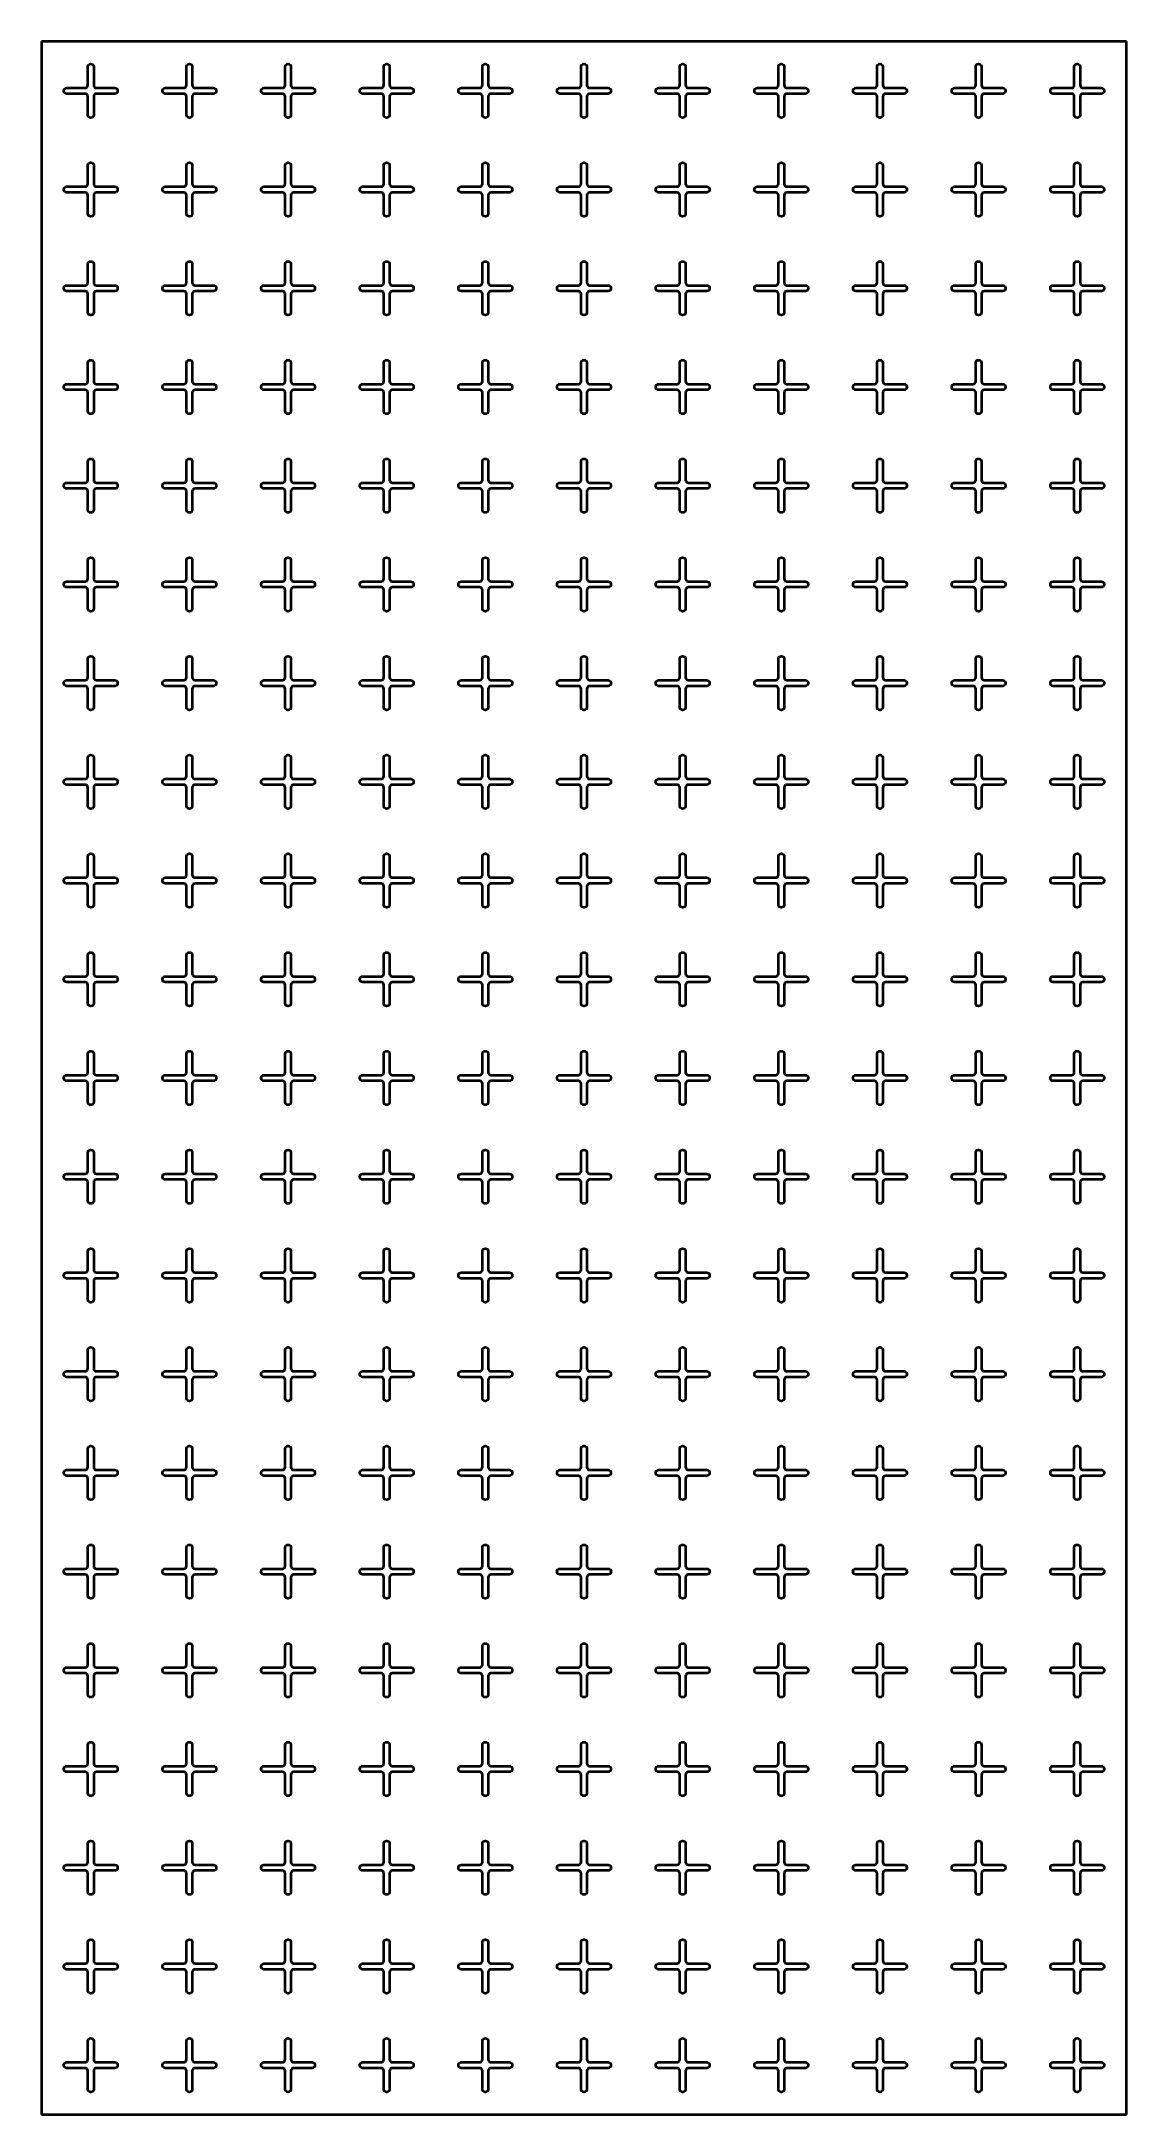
# Model space of a CAD drawing. Header units: millimetres. Extents: x 20 to 1230, y 108 to 2418.
import ezdxf

# ---------------------------------------------------------------- set-up
doc = ezdxf.new("R2010")
doc.units = ezdxf.units.MM
doc.header["$LTSCALE"] = 0.75
doc.layers.add('Visible', color=7, linetype='Continuous', lineweight=35)

msp = doc.modelspace()

# ---------------------------------------------------------------- linework, layer by layer
at = {"layer": 'Visible'}
for p, q in [((1229.518911, 2417.895709), (19.518911, 2417.895709)), ((19.518911, 2417.895709), (19.518911, 107.895709)), ((1229.518911, 107.895709), (1229.518911, 2417.895709)), ((71.268911, 2369.145709), (71.268911, 2389.895709)), ((74.268911, 2392.895709), (74.768911, 2392.895709)), ((77.768911, 2389.895709), (77.768911, 2369.145709)), ((181.268911, 2369.145709), (181.268911, 2389.895709)), ((184.268911, 2392.895709), (184.768911, 2392.895709)), ((187.768911, 2389.895709), (187.768911, 2369.145709)), ((291.268911, 2369.145709), (291.268911, 2389.895709)), ((294.268911, 2392.895709), (294.768911, 2392.895709)), ((297.768911, 2389.895709), (297.768911, 2369.145709)), ((401.268911, 2369.145709), (401.268911, 2389.895709)), ((404.268911, 2392.895709), (404.768911, 2392.895709)), ((407.768911, 2389.895709), (407.768911, 2369.145709)), ((511.268911, 2369.145709), (511.268911, 2389.895709)), ((514.268911, 2392.895709), (514.768911, 2392.895709)), ((517.768911, 2389.895709), (517.768911, 2369.145709)), ((621.268911, 2369.145709), (621.268911, 2389.895709)), ((624.268911, 2392.895709), (624.768911, 2392.895709)), ((627.768911, 2389.895709), (627.768911, 2369.145709)), ((731.268911, 2369.145709), (731.268911, 2389.895709)), ((734.268911, 2392.895709), (734.768911, 2392.895709)), ((737.768911, 2389.895709), (737.768911, 2369.145709)), ((841.268911, 2369.145709), (841.268911, 2389.895709)), ((844.268911, 2392.895709), (844.768911, 2392.895709)), ((847.768911, 2389.895709), (847.768911, 2369.145709)), ((951.268911, 2369.145709), (951.268911, 2389.895709)), ((954.268911, 2392.895709), (954.768911, 2392.895709)), ((957.768911, 2389.895709), (957.768911, 2369.145709)), ((1061.268911, 2369.145709), (1061.268911, 2389.895709)), ((1064.268911, 2392.895709), (1064.768911, 2392.895709)), ((1067.768911, 2389.895709), (1067.768911, 2369.145709)), ((1171.268911, 2369.145709), (1171.268911, 2389.895709)), ((1174.268911, 2392.895709), (1174.768911, 2392.895709)), ((1177.768911, 2389.895709), (1177.768911, 2369.145709)), ((44.518911, 2362.645709), (44.518911, 2363.145709)), ((47.518911, 2366.145709), (68.268911, 2366.145709)), ((68.268911, 2359.645709), (47.518911, 2359.645709)), ((71.268911, 2335.895709), (71.268911, 2356.645709)), ((77.768911, 2356.645709), (77.768911, 2335.895709)), ((80.768911, 2366.145709), (101.518911, 2366.145709)), ((101.518911, 2359.645709), (80.768911, 2359.645709)), ((104.518911, 2363.145709), (104.518911, 2362.645709)), ((154.518911, 2362.645709), (154.518911, 2363.145709)), ((157.518911, 2366.145709), (178.268911, 2366.145709)), ((178.268911, 2359.645709), (157.518911, 2359.645709)), ((181.268911, 2335.895709), (181.268911, 2356.645709)), ((187.768911, 2356.645709), (187.768911, 2335.895709)), ((190.768911, 2366.145709), (211.518911, 2366.145709)), ((211.518911, 2359.645709), (190.768911, 2359.645709)), ((214.518911, 2363.145709), (214.518911, 2362.645709)), ((264.518911, 2362.645709), (264.518911, 2363.145709)), ((267.518911, 2366.145709), (288.268911, 2366.145709)), ((288.268911, 2359.645709), (267.518911, 2359.645709)), ((291.268911, 2335.895709), (291.268911, 2356.645709)), ((297.768911, 2356.645709), (297.768911, 2335.895709)), ((300.768911, 2366.145709), (321.518911, 2366.145709)), ((321.518911, 2359.645709), (300.768911, 2359.645709)), ((324.518911, 2363.145709), (324.518911, 2362.645709)), ((374.518911, 2362.645709), (374.518911, 2363.145709)), ((377.518911, 2366.145709), (398.268911, 2366.145709)), ((398.268911, 2359.645709), (377.518911, 2359.645709)), ((401.268911, 2335.895709), (401.268911, 2356.645709)), ((407.768911, 2356.645709), (407.768911, 2335.895709)), ((410.768911, 2366.145709), (431.518911, 2366.145709)), ((431.518911, 2359.645709), (410.768911, 2359.645709)), ((434.518911, 2363.145709), (434.518911, 2362.645709)), ((484.518911, 2362.645709), (484.518911, 2363.145709)), ((487.518911, 2366.145709), (508.268911, 2366.145709)), ((508.268911, 2359.645709), (487.518911, 2359.645709)), ((511.268911, 2335.895709), (511.268911, 2356.645709)), ((517.768911, 2356.645709), (517.768911, 2335.895709)), ((520.768911, 2366.145709), (541.518911, 2366.145709)), ((541.518911, 2359.645709), (520.768911, 2359.645709)), ((544.518911, 2363.145709), (544.518911, 2362.645709)), ((594.518911, 2362.645709), (594.518911, 2363.145709)), ((597.518911, 2366.145709), (618.268911, 2366.145709)), ((618.268911, 2359.645709), (597.518911, 2359.645709)), ((621.268911, 2335.895709), (621.268911, 2356.645709)), ((627.768911, 2356.645709), (627.768911, 2335.895709)), ((630.768911, 2366.145709), (651.518911, 2366.145709)), ((651.518911, 2359.645709), (630.768911, 2359.645709)), ((654.518911, 2363.145709), (654.518911, 2362.645709)), ((704.518911, 2362.645709), (704.518911, 2363.145709)), ((707.518911, 2366.145709), (728.268911, 2366.145709)), ((728.268911, 2359.645709), (707.518911, 2359.645709)), ((731.268911, 2335.895709), (731.268911, 2356.645709)), ((737.768911, 2356.645709), (737.768911, 2335.895709)), ((740.768911, 2366.145709), (761.518911, 2366.145709)), ((761.518911, 2359.645709), (740.768911, 2359.645709)), ((764.518911, 2363.145709), (764.518911, 2362.645709)), ((814.518911, 2362.645709), (814.518911, 2363.145709)), ((817.518911, 2366.145709), (838.268911, 2366.145709)), ((838.268911, 2359.645709), (817.518911, 2359.645709)), ((841.268911, 2335.895709), (841.268911, 2356.645709)), ((847.768911, 2356.645709), (847.768911, 2335.895709)), ((850.768911, 2366.145709), (871.518911, 2366.145709)), ((871.518911, 2359.645709), (850.768911, 2359.645709)), ((874.518911, 2363.145709), (874.518911, 2362.645709)), ((924.518911, 2362.645709), (924.518911, 2363.145709)), ((927.518911, 2366.145709), (948.268911, 2366.145709)), ((948.268911, 2359.645709), (927.518911, 2359.645709)), ((951.268911, 2335.895709), (951.268911, 2356.645709)), ((957.768911, 2356.645709), (957.768911, 2335.895709)), ((960.768911, 2366.145709), (981.518911, 2366.145709)), ((981.518911, 2359.645709), (960.768911, 2359.645709)), ((984.518911, 2363.145709), (984.518911, 2362.645709)), ((1034.518911, 2362.645709), (1034.518911, 2363.145709)), ((1037.518911, 2366.145709), (1058.268911, 2366.145709)), ((1058.268911, 2359.645709), (1037.518911, 2359.645709)), ((1061.268911, 2335.895709), (1061.268911, 2356.645709)), ((1067.768911, 2356.645709), (1067.768911, 2335.895709)), ((1070.768911, 2366.145709), (1091.518911, 2366.145709)), ((1091.518911, 2359.645709), (1070.768911, 2359.645709)), ((1094.518911, 2363.145709), (1094.518911, 2362.645709)), ((1144.518911, 2362.645709), (1144.518911, 2363.145709)), ((1147.518911, 2366.145709), (1168.268911, 2366.145709)), ((1168.268911, 2359.645709), (1147.518911, 2359.645709)), ((1171.268911, 2335.895709), (1171.268911, 2356.645709)), ((1177.768911, 2356.645709), (1177.768911, 2335.895709)), ((1180.768911, 2366.145709), (1201.518911, 2366.145709)), ((1201.518911, 2359.645709), (1180.768911, 2359.645709)), ((1204.518911, 2363.145709), (1204.518911, 2362.645709)), ((74.768911, 2332.895709), (74.268911, 2332.895709)), ((184.768911, 2332.895709), (184.268911, 2332.895709)), ((294.768911, 2332.895709), (294.268911, 2332.895709)), ((404.768911, 2332.895709), (404.268911, 2332.895709)), ((514.768911, 2332.895709), (514.268911, 2332.895709)), ((624.768911, 2332.895709), (624.268911, 2332.895709)), ((734.768911, 2332.895709), (734.268911, 2332.895709)), ((844.768911, 2332.895709), (844.268911, 2332.895709)), ((954.768911, 2332.895709), (954.268911, 2332.895709)), ((1064.768911, 2332.895709), (1064.268911, 2332.895709)), ((1174.768911, 2332.895709), (1174.268911, 2332.895709)), ((71.268911, 2259.145709), (71.268911, 2279.895709)), ((74.268911, 2282.895709), (74.768911, 2282.895709)), ((77.768911, 2279.895709), (77.768911, 2259.145709)), ((181.268911, 2259.145709), (181.268911, 2279.895709)), ((184.268911, 2282.895709), (184.768911, 2282.895709)), ((187.768911, 2279.895709), (187.768911, 2259.145709)), ((291.268911, 2259.145709), (291.268911, 2279.895709)), ((294.268911, 2282.895709), (294.768911, 2282.895709)), ((297.768911, 2279.895709), (297.768911, 2259.145709)), ((401.268911, 2259.145709), (401.268911, 2279.895709)), ((404.268911, 2282.895709), (404.768911, 2282.895709)), ((407.768911, 2279.895709), (407.768911, 2259.145709)), ((511.268911, 2259.145709), (511.268911, 2279.895709)), ((514.268911, 2282.895709), (514.768911, 2282.895709)), ((517.768911, 2279.895709), (517.768911, 2259.145709)), ((621.268911, 2259.145709), (621.268911, 2279.895709)), ((624.268911, 2282.895709), (624.768911, 2282.895709)), ((627.768911, 2279.895709), (627.768911, 2259.145709)), ((731.268911, 2259.145709), (731.268911, 2279.895709)), ((734.268911, 2282.895709), (734.768911, 2282.895709)), ((737.768911, 2279.895709), (737.768911, 2259.145709)), ((841.268911, 2259.145709), (841.268911, 2279.895709)), ((844.268911, 2282.895709), (844.768911, 2282.895709)), ((847.768911, 2279.895709), (847.768911, 2259.145709)), ((951.268911, 2259.145709), (951.268911, 2279.895709)), ((954.268911, 2282.895709), (954.768911, 2282.895709)), ((957.768911, 2279.895709), (957.768911, 2259.145709)), ((1061.268911, 2259.145709), (1061.268911, 2279.895709)), ((1064.268911, 2282.895709), (1064.768911, 2282.895709)), ((1067.768911, 2279.895709), (1067.768911, 2259.145709)), ((1171.268911, 2259.145709), (1171.268911, 2279.895709)), ((1174.268911, 2282.895709), (1174.768911, 2282.895709)), ((1177.768911, 2279.895709), (1177.768911, 2259.145709)), ((44.518911, 2252.645709), (44.518911, 2253.145709)), ((47.518911, 2256.145709), (68.268911, 2256.145709)), ((68.268911, 2249.645709), (47.518911, 2249.645709)), ((71.268911, 2225.895709), (71.268911, 2246.645709)), ((77.768911, 2246.645709), (77.768911, 2225.895709)), ((80.768911, 2256.145709), (101.518911, 2256.145709)), ((101.518911, 2249.645709), (80.768911, 2249.645709)), ((104.518911, 2253.145709), (104.518911, 2252.645709)), ((154.518911, 2252.645709), (154.518911, 2253.145709)), ((157.518911, 2256.145709), (178.268911, 2256.145709)), ((178.268911, 2249.645709), (157.518911, 2249.645709)), ((181.268911, 2225.895709), (181.268911, 2246.645709)), ((187.768911, 2246.645709), (187.768911, 2225.895709)), ((190.768911, 2256.145709), (211.518911, 2256.145709)), ((211.518911, 2249.645709), (190.768911, 2249.645709)), ((214.518911, 2253.145709), (214.518911, 2252.645709)), ((264.518911, 2252.645709), (264.518911, 2253.145709)), ((267.518911, 2256.145709), (288.268911, 2256.145709)), ((288.268911, 2249.645709), (267.518911, 2249.645709)), ((291.268911, 2225.895709), (291.268911, 2246.645709)), ((297.768911, 2246.645709), (297.768911, 2225.895709)), ((300.768911, 2256.145709), (321.518911, 2256.145709)), ((321.518911, 2249.645709), (300.768911, 2249.645709)), ((324.518911, 2253.145709), (324.518911, 2252.645709)), ((374.518911, 2252.645709), (374.518911, 2253.145709)), ((377.518911, 2256.145709), (398.268911, 2256.145709)), ((398.268911, 2249.645709), (377.518911, 2249.645709)), ((401.268911, 2225.895709), (401.268911, 2246.645709)), ((407.768911, 2246.645709), (407.768911, 2225.895709)), ((410.768911, 2256.145709), (431.518911, 2256.145709)), ((431.518911, 2249.645709), (410.768911, 2249.645709)), ((434.518911, 2253.145709), (434.518911, 2252.645709)), ((484.518911, 2252.645709), (484.518911, 2253.145709)), ((487.518911, 2256.145709), (508.268911, 2256.145709)), ((508.268911, 2249.645709), (487.518911, 2249.645709)), ((511.268911, 2225.895709), (511.268911, 2246.645709)), ((517.768911, 2246.645709), (517.768911, 2225.895709)), ((520.768911, 2256.145709), (541.518911, 2256.145709)), ((541.518911, 2249.645709), (520.768911, 2249.645709)), ((544.518911, 2253.145709), (544.518911, 2252.645709)), ((594.518911, 2252.645709), (594.518911, 2253.145709)), ((597.518911, 2256.145709), (618.268911, 2256.145709)), ((618.268911, 2249.645709), (597.518911, 2249.645709)), ((621.268911, 2225.895709), (621.268911, 2246.645709)), ((627.768911, 2246.645709), (627.768911, 2225.895709)), ((630.768911, 2256.145709), (651.518911, 2256.145709)), ((651.518911, 2249.645709), (630.768911, 2249.645709)), ((654.518911, 2253.145709), (654.518911, 2252.645709)), ((704.518911, 2252.645709), (704.518911, 2253.145709)), ((707.518911, 2256.145709), (728.268911, 2256.145709)), ((728.268911, 2249.645709), (707.518911, 2249.645709)), ((731.268911, 2225.895709), (731.268911, 2246.645709)), ((737.768911, 2246.645709), (737.768911, 2225.895709)), ((740.768911, 2256.145709), (761.518911, 2256.145709)), ((761.518911, 2249.645709), (740.768911, 2249.645709)), ((764.518911, 2253.145709), (764.518911, 2252.645709)), ((814.518911, 2252.645709), (814.518911, 2253.145709)), ((817.518911, 2256.145709), (838.268911, 2256.145709)), ((838.268911, 2249.645709), (817.518911, 2249.645709)), ((841.268911, 2225.895709), (841.268911, 2246.645709)), ((847.768911, 2246.645709), (847.768911, 2225.895709)), ((850.768911, 2256.145709), (871.518911, 2256.145709)), ((871.518911, 2249.645709), (850.768911, 2249.645709)), ((874.518911, 2253.145709), (874.518911, 2252.645709)), ((924.518911, 2252.645709), (924.518911, 2253.145709)), ((927.518911, 2256.145709), (948.268911, 2256.145709)), ((948.268911, 2249.645709), (927.518911, 2249.645709)), ((951.268911, 2225.895709), (951.268911, 2246.645709)), ((957.768911, 2246.645709), (957.768911, 2225.895709)), ((960.768911, 2256.145709), (981.518911, 2256.145709)), ((981.518911, 2249.645709), (960.768911, 2249.645709)), ((984.518911, 2253.145709), (984.518911, 2252.645709)), ((1034.518911, 2252.645709), (1034.518911, 2253.145709)), ((1037.518911, 2256.145709), (1058.268911, 2256.145709)), ((1058.268911, 2249.645709), (1037.518911, 2249.645709)), ((1061.268911, 2225.895709), (1061.268911, 2246.645709)), ((1067.768911, 2246.645709), (1067.768911, 2225.895709)), ((1070.768911, 2256.145709), (1091.518911, 2256.145709)), ((1091.518911, 2249.645709), (1070.768911, 2249.645709)), ((1094.518911, 2253.145709), (1094.518911, 2252.645709)), ((1144.518911, 2252.645709), (1144.518911, 2253.145709)), ((1147.518911, 2256.145709), (1168.268911, 2256.145709)), ((1168.268911, 2249.645709), (1147.518911, 2249.645709)), ((1171.268911, 2225.895709), (1171.268911, 2246.645709)), ((1177.768911, 2246.645709), (1177.768911, 2225.895709)), ((1180.768911, 2256.145709), (1201.518911, 2256.145709)), ((1201.518911, 2249.645709), (1180.768911, 2249.645709)), ((1204.518911, 2253.145709), (1204.518911, 2252.645709)), ((74.768911, 2222.895709), (74.268911, 2222.895709)), ((184.768911, 2222.895709), (184.268911, 2222.895709)), ((294.768911, 2222.895709), (294.268911, 2222.895709)), ((404.768911, 2222.895709), (404.268911, 2222.895709)), ((514.768911, 2222.895709), (514.268911, 2222.895709)), ((624.768911, 2222.895709), (624.268911, 2222.895709)), ((734.768911, 2222.895709), (734.268911, 2222.895709)), ((844.768911, 2222.895709), (844.268911, 2222.895709)), ((954.768911, 2222.895709), (954.268911, 2222.895709)), ((1064.768911, 2222.895709), (1064.268911, 2222.895709)), ((1174.768911, 2222.895709), (1174.268911, 2222.895709)), ((74.268911, 2172.895709), (74.768911, 2172.895709)), ((184.268911, 2172.895709), (184.768911, 2172.895709)), ((294.268911, 2172.895709), (294.768911, 2172.895709)), ((404.268911, 2172.895709), (404.768911, 2172.895709)), ((514.268911, 2172.895709), (514.768911, 2172.895709)), ((624.268911, 2172.895709), (624.768911, 2172.895709)), ((734.268911, 2172.895709), (734.768911, 2172.895709)), ((844.268911, 2172.895709), (844.768911, 2172.895709)), ((954.268911, 2172.895709), (954.768911, 2172.895709)), ((1064.268911, 2172.895709), (1064.768911, 2172.895709)), ((1174.268911, 2172.895709), (1174.768911, 2172.895709)), ((71.268911, 2149.145709), (71.268911, 2169.895709)), ((77.768911, 2169.895709), (77.768911, 2149.145709)), ((181.268911, 2149.145709), (181.268911, 2169.895709)), ((187.768911, 2169.895709), (187.768911, 2149.145709)), ((291.268911, 2149.145709), (291.268911, 2169.895709)), ((297.768911, 2169.895709), (297.768911, 2149.145709)), ((401.268911, 2149.145709), (401.268911, 2169.895709)), ((407.768911, 2169.895709), (407.768911, 2149.145709)), ((511.268911, 2149.145709), (511.268911, 2169.895709)), ((517.768911, 2169.895709), (517.768911, 2149.145709)), ((621.268911, 2149.145709), (621.268911, 2169.895709)), ((627.768911, 2169.895709), (627.768911, 2149.145709)), ((731.268911, 2149.145709), (731.268911, 2169.895709)), ((737.768911, 2169.895709), (737.768911, 2149.145709)), ((841.268911, 2149.145709), (841.268911, 2169.895709)), ((847.768911, 2169.895709), (847.768911, 2149.145709)), ((951.268911, 2149.145709), (951.268911, 2169.895709)), ((957.768911, 2169.895709), (957.768911, 2149.145709)), ((1061.268911, 2149.145709), (1061.268911, 2169.895709)), ((1067.768911, 2169.895709), (1067.768911, 2149.145709)), ((1171.268911, 2149.145709), (1171.268911, 2169.895709)), ((1177.768911, 2169.895709), (1177.768911, 2149.145709)), ((44.518911, 2142.645709), (44.518911, 2143.145709)), ((47.518911, 2146.145709), (68.268911, 2146.145709)), ((68.268911, 2139.645709), (47.518911, 2139.645709)), ((71.268911, 2115.895709), (71.268911, 2136.645709)), ((77.768911, 2136.645709), (77.768911, 2115.895709)), ((80.768911, 2146.145709), (101.518911, 2146.145709)), ((101.518911, 2139.645709), (80.768911, 2139.645709)), ((104.518911, 2143.145709), (104.518911, 2142.645709)), ((154.518911, 2142.645709), (154.518911, 2143.145709)), ((157.518911, 2146.145709), (178.268911, 2146.145709)), ((178.268911, 2139.645709), (157.518911, 2139.645709)), ((181.268911, 2115.895709), (181.268911, 2136.645709)), ((187.768911, 2136.645709), (187.768911, 2115.895709)), ((190.768911, 2146.145709), (211.518911, 2146.145709)), ((211.518911, 2139.645709), (190.768911, 2139.645709)), ((214.518911, 2143.145709), (214.518911, 2142.645709)), ((264.518911, 2142.645709), (264.518911, 2143.145709)), ((267.518911, 2146.145709), (288.268911, 2146.145709)), ((288.268911, 2139.645709), (267.518911, 2139.645709)), ((291.268911, 2115.895709), (291.268911, 2136.645709)), ((297.768911, 2136.645709), (297.768911, 2115.895709)), ((300.768911, 2146.145709), (321.518911, 2146.145709)), ((321.518911, 2139.645709), (300.768911, 2139.645709)), ((324.518911, 2143.145709), (324.518911, 2142.645709)), ((374.518911, 2142.645709), (374.518911, 2143.145709)), ((377.518911, 2146.145709), (398.268911, 2146.145709)), ((398.268911, 2139.645709), (377.518911, 2139.645709)), ((401.268911, 2115.895709), (401.268911, 2136.645709)), ((407.768911, 2136.645709), (407.768911, 2115.895709)), ((410.768911, 2146.145709), (431.518911, 2146.145709)), ((431.518911, 2139.645709), (410.768911, 2139.645709)), ((434.518911, 2143.145709), (434.518911, 2142.645709)), ((484.518911, 2142.645709), (484.518911, 2143.145709)), ((487.518911, 2146.145709), (508.268911, 2146.145709)), ((508.268911, 2139.645709), (487.518911, 2139.645709)), ((511.268911, 2115.895709), (511.268911, 2136.645709)), ((517.768911, 2136.645709), (517.768911, 2115.895709)), ((520.768911, 2146.145709), (541.518911, 2146.145709)), ((541.518911, 2139.645709), (520.768911, 2139.645709)), ((544.518911, 2143.145709), (544.518911, 2142.645709)), ((594.518911, 2142.645709), (594.518911, 2143.145709)), ((597.518911, 2146.145709), (618.268911, 2146.145709)), ((618.268911, 2139.645709), (597.518911, 2139.645709)), ((621.268911, 2115.895709), (621.268911, 2136.645709)), ((627.768911, 2136.645709), (627.768911, 2115.895709)), ((630.768911, 2146.145709), (651.518911, 2146.145709)), ((651.518911, 2139.645709), (630.768911, 2139.645709)), ((654.518911, 2143.145709), (654.518911, 2142.645709)), ((704.518911, 2142.645709), (704.518911, 2143.145709)), ((707.518911, 2146.145709), (728.268911, 2146.145709)), ((728.268911, 2139.645709), (707.518911, 2139.645709)), ((731.268911, 2115.895709), (731.268911, 2136.645709)), ((737.768911, 2136.645709), (737.768911, 2115.895709)), ((740.768911, 2146.145709), (761.518911, 2146.145709)), ((761.518911, 2139.645709), (740.768911, 2139.645709)), ((764.518911, 2143.145709), (764.518911, 2142.645709)), ((814.518911, 2142.645709), (814.518911, 2143.145709)), ((817.518911, 2146.145709), (838.268911, 2146.145709)), ((838.268911, 2139.645709), (817.518911, 2139.645709)), ((841.268911, 2115.895709), (841.268911, 2136.645709)), ((847.768911, 2136.645709), (847.768911, 2115.895709)), ((850.768911, 2146.145709), (871.518911, 2146.145709)), ((871.518911, 2139.645709), (850.768911, 2139.645709)), ((874.518911, 2143.145709), (874.518911, 2142.645709)), ((924.518911, 2142.645709), (924.518911, 2143.145709)), ((927.518911, 2146.145709), (948.268911, 2146.145709)), ((948.268911, 2139.645709), (927.518911, 2139.645709)), ((951.268911, 2115.895709), (951.268911, 2136.645709)), ((957.768911, 2136.645709), (957.768911, 2115.895709)), ((960.768911, 2146.145709), (981.518911, 2146.145709)), ((981.518911, 2139.645709), (960.768911, 2139.645709)), ((984.518911, 2143.145709), (984.518911, 2142.645709)), ((1034.518911, 2142.645709), (1034.518911, 2143.145709)), ((1037.518911, 2146.145709), (1058.268911, 2146.145709)), ((1058.268911, 2139.645709), (1037.518911, 2139.645709)), ((1061.268911, 2115.895709), (1061.268911, 2136.645709)), ((1067.768911, 2136.645709), (1067.768911, 2115.895709)), ((1070.768911, 2146.145709), (1091.518911, 2146.145709)), ((1091.518911, 2139.645709), (1070.768911, 2139.645709)), ((1094.518911, 2143.145709), (1094.518911, 2142.645709)), ((1144.518911, 2142.645709), (1144.518911, 2143.145709)), ((1147.518911, 2146.145709), (1168.268911, 2146.145709)), ((1168.268911, 2139.645709), (1147.518911, 2139.645709)), ((1171.268911, 2115.895709), (1171.268911, 2136.645709)), ((1177.768911, 2136.645709), (1177.768911, 2115.895709)), ((1180.768911, 2146.145709), (1201.518911, 2146.145709)), ((1201.518911, 2139.645709), (1180.768911, 2139.645709)), ((1204.518911, 2143.145709), (1204.518911, 2142.645709)), ((74.768911, 2112.895709), (74.268911, 2112.895709)), ((184.768911, 2112.895709), (184.268911, 2112.895709)), ((294.768911, 2112.895709), (294.268911, 2112.895709)), ((404.768911, 2112.895709), (404.268911, 2112.895709)), ((514.768911, 2112.895709), (514.268911, 2112.895709)), ((624.768911, 2112.895709), (624.268911, 2112.895709)), ((734.768911, 2112.895709), (734.268911, 2112.895709)), ((844.768911, 2112.895709), (844.268911, 2112.895709)), ((954.768911, 2112.895709), (954.268911, 2112.895709)), ((1064.768911, 2112.895709), (1064.268911, 2112.895709)), ((1174.768911, 2112.895709), (1174.268911, 2112.895709)), ((71.268911, 2039.145709), (71.268911, 2059.895709)), ((74.268911, 2062.895709), (74.768911, 2062.895709)), ((77.768911, 2059.895709), (77.768911, 2039.145709)), ((181.268911, 2039.145709), (181.268911, 2059.895709)), ((184.268911, 2062.895709), (184.768911, 2062.895709)), ((187.768911, 2059.895709), (187.768911, 2039.145709)), ((291.268911, 2039.145709), (291.268911, 2059.895709)), ((294.268911, 2062.895709), (294.768911, 2062.895709)), ((297.768911, 2059.895709), (297.768911, 2039.145709)), ((401.268911, 2039.145709), (401.268911, 2059.895709)), ((404.268911, 2062.895709), (404.768911, 2062.895709)), ((407.768911, 2059.895709), (407.768911, 2039.145709)), ((511.268911, 2039.145709), (511.268911, 2059.895709)), ((514.268911, 2062.895709), (514.768911, 2062.895709)), ((517.768911, 2059.895709), (517.768911, 2039.145709)), ((621.268911, 2039.145709), (621.268911, 2059.895709)), ((624.268911, 2062.895709), (624.768911, 2062.895709)), ((627.768911, 2059.895709), (627.768911, 2039.145709)), ((731.268911, 2039.145709), (731.268911, 2059.895709)), ((734.268911, 2062.895709), (734.768911, 2062.895709)), ((737.768911, 2059.895709), (737.768911, 2039.145709)), ((841.268911, 2039.145709), (841.268911, 2059.895709)), ((844.268911, 2062.895709), (844.768911, 2062.895709)), ((847.768911, 2059.895709), (847.768911, 2039.145709)), ((951.268911, 2039.145709), (951.268911, 2059.895709)), ((954.268911, 2062.895709), (954.768911, 2062.895709)), ((957.768911, 2059.895709), (957.768911, 2039.145709)), ((1061.268911, 2039.145709), (1061.268911, 2059.895709)), ((1064.268911, 2062.895709), (1064.768911, 2062.895709)), ((1067.768911, 2059.895709), (1067.768911, 2039.145709)), ((1171.268911, 2039.145709), (1171.268911, 2059.895709)), ((1174.268911, 2062.895709), (1174.768911, 2062.895709)), ((1177.768911, 2059.895709), (1177.768911, 2039.145709)), ((44.518911, 2032.645709), (44.518911, 2033.145709)), ((47.518911, 2036.145709), (68.268911, 2036.145709)), ((80.768911, 2036.145709), (101.518911, 2036.145709)), ((104.518911, 2033.145709), (104.518911, 2032.645709)), ((154.518911, 2032.645709), (154.518911, 2033.145709)), ((157.518911, 2036.145709), (178.268911, 2036.145709)), ((190.768911, 2036.145709), (211.518911, 2036.145709)), ((214.518911, 2033.145709), (214.518911, 2032.645709)), ((264.518911, 2032.645709), (264.518911, 2033.145709)), ((267.518911, 2036.145709), (288.268911, 2036.145709)), ((300.768911, 2036.145709), (321.518911, 2036.145709)), ((324.518911, 2033.145709), (324.518911, 2032.645709)), ((374.518911, 2032.645709), (374.518911, 2033.145709)), ((377.518911, 2036.145709), (398.268911, 2036.145709)), ((410.768911, 2036.145709), (431.518911, 2036.145709)), ((434.518911, 2033.145709), (434.518911, 2032.645709)), ((484.518911, 2032.645709), (484.518911, 2033.145709)), ((487.518911, 2036.145709), (508.268911, 2036.145709)), ((520.768911, 2036.145709), (541.518911, 2036.145709)), ((544.518911, 2033.145709), (544.518911, 2032.645709)), ((594.518911, 2032.645709), (594.518911, 2033.145709)), ((597.518911, 2036.145709), (618.268911, 2036.145709)), ((630.768911, 2036.145709), (651.518911, 2036.145709)), ((654.518911, 2033.145709), (654.518911, 2032.645709)), ((704.518911, 2032.645709), (704.518911, 2033.145709)), ((707.518911, 2036.145709), (728.268911, 2036.145709)), ((740.768911, 2036.145709), (761.518911, 2036.145709)), ((764.518911, 2033.145709), (764.518911, 2032.645709)), ((814.518911, 2032.645709), (814.518911, 2033.145709)), ((817.518911, 2036.145709), (838.268911, 2036.145709)), ((850.768911, 2036.145709), (871.518911, 2036.145709)), ((874.518911, 2033.145709), (874.518911, 2032.645709)), ((924.518911, 2032.645709), (924.518911, 2033.145709)), ((927.518911, 2036.145709), (948.268911, 2036.145709)), ((960.768911, 2036.145709), (981.518911, 2036.145709)), ((984.518911, 2033.145709), (984.518911, 2032.645709)), ((1034.518911, 2032.645709), (1034.518911, 2033.145709)), ((1037.518911, 2036.145709), (1058.268911, 2036.145709)), ((1070.768911, 2036.145709), (1091.518911, 2036.145709)), ((1094.518911, 2033.145709), (1094.518911, 2032.645709)), ((1144.518911, 2032.645709), (1144.518911, 2033.145709)), ((1147.518911, 2036.145709), (1168.268911, 2036.145709)), ((1180.768911, 2036.145709), (1201.518911, 2036.145709)), ((1204.518911, 2033.145709), (1204.518911, 2032.645709)), ((68.268911, 2029.645709), (47.518911, 2029.645709)), ((71.268911, 2005.895709), (71.268911, 2026.645709)), ((77.768911, 2026.645709), (77.768911, 2005.895709)), ((101.518911, 2029.645709), (80.768911, 2029.645709)), ((178.268911, 2029.645709), (157.518911, 2029.645709)), ((181.268911, 2005.895709), (181.268911, 2026.645709)), ((187.768911, 2026.645709), (187.768911, 2005.895709)), ((211.518911, 2029.645709), (190.768911, 2029.645709)), ((288.268911, 2029.645709), (267.518911, 2029.645709)), ((291.268911, 2005.895709), (291.268911, 2026.645709)), ((297.768911, 2026.645709), (297.768911, 2005.895709)), ((321.518911, 2029.645709), (300.768911, 2029.645709)), ((398.268911, 2029.645709), (377.518911, 2029.645709)), ((401.268911, 2005.895709), (401.268911, 2026.645709)), ((407.768911, 2026.645709), (407.768911, 2005.895709)), ((431.518911, 2029.645709), (410.768911, 2029.645709)), ((508.268911, 2029.645709), (487.518911, 2029.645709)), ((511.268911, 2005.895709), (511.268911, 2026.645709)), ((517.768911, 2026.645709), (517.768911, 2005.895709)), ((541.518911, 2029.645709), (520.768911, 2029.645709)), ((618.268911, 2029.645709), (597.518911, 2029.645709)), ((621.268911, 2005.895709), (621.268911, 2026.645709)), ((627.768911, 2026.645709), (627.768911, 2005.895709)), ((651.518911, 2029.645709), (630.768911, 2029.645709)), ((728.268911, 2029.645709), (707.518911, 2029.645709)), ((731.268911, 2005.895709), (731.268911, 2026.645709)), ((737.768911, 2026.645709), (737.768911, 2005.895709)), ((761.518911, 2029.645709), (740.768911, 2029.645709)), ((838.268911, 2029.645709), (817.518911, 2029.645709)), ((841.268911, 2005.895709), (841.268911, 2026.645709)), ((847.768911, 2026.645709), (847.768911, 2005.895709)), ((871.518911, 2029.645709), (850.768911, 2029.645709)), ((948.268911, 2029.645709), (927.518911, 2029.645709)), ((951.268911, 2005.895709), (951.268911, 2026.645709)), ((957.768911, 2026.645709), (957.768911, 2005.895709)), ((981.518911, 2029.645709), (960.768911, 2029.645709)), ((1058.268911, 2029.645709), (1037.518911, 2029.645709)), ((1061.268911, 2005.895709), (1061.268911, 2026.645709)), ((1067.768911, 2026.645709), (1067.768911, 2005.895709)), ((1091.518911, 2029.645709), (1070.768911, 2029.645709)), ((1168.268911, 2029.645709), (1147.518911, 2029.645709)), ((1171.268911, 2005.895709), (1171.268911, 2026.645709)), ((1177.768911, 2026.645709), (1177.768911, 2005.895709)), ((1201.518911, 2029.645709), (1180.768911, 2029.645709)), ((74.768911, 2002.895709), (74.268911, 2002.895709)), ((184.768911, 2002.895709), (184.268911, 2002.895709)), ((294.768911, 2002.895709), (294.268911, 2002.895709)), ((404.768911, 2002.895709), (404.268911, 2002.895709)), ((514.768911, 2002.895709), (514.268911, 2002.895709)), ((624.768911, 2002.895709), (624.268911, 2002.895709)), ((734.768911, 2002.895709), (734.268911, 2002.895709)), ((844.768911, 2002.895709), (844.268911, 2002.895709)), ((954.768911, 2002.895709), (954.268911, 2002.895709)), ((1064.768911, 2002.895709), (1064.268911, 2002.895709)), ((1174.768911, 2002.895709), (1174.268911, 2002.895709)), ((71.268911, 1929.145709), (71.268911, 1949.895709)), ((74.268911, 1952.895709), (74.768911, 1952.895709)), ((77.768911, 1949.895709), (77.768911, 1929.145709)), ((181.268911, 1929.145709), (181.268911, 1949.895709)), ((184.268911, 1952.895709), (184.768911, 1952.895709)), ((187.768911, 1949.895709), (187.768911, 1929.145709)), ((291.268911, 1929.145709), (291.268911, 1949.895709)), ((294.268911, 1952.895709), (294.768911, 1952.895709)), ((297.768911, 1949.895709), (297.768911, 1929.145709)), ((401.268911, 1929.145709), (401.268911, 1949.895709)), ((404.268911, 1952.895709), (404.768911, 1952.895709)), ((407.768911, 1949.895709), (407.768911, 1929.145709)), ((511.268911, 1929.145709), (511.268911, 1949.895709)), ((514.268911, 1952.895709), (514.768911, 1952.895709)), ((517.768911, 1949.895709), (517.768911, 1929.145709)), ((621.268911, 1929.145709), (621.268911, 1949.895709)), ((624.268911, 1952.895709), (624.768911, 1952.895709)), ((627.768911, 1949.895709), (627.768911, 1929.145709)), ((731.268911, 1929.145709), (731.268911, 1949.895709)), ((734.268911, 1952.895709), (734.768911, 1952.895709)), ((737.768911, 1949.895709), (737.768911, 1929.145709)), ((841.268911, 1929.145709), (841.268911, 1949.895709)), ((844.268911, 1952.895709), (844.768911, 1952.895709)), ((847.768911, 1949.895709), (847.768911, 1929.145709)), ((951.268911, 1929.145709), (951.268911, 1949.895709)), ((954.268911, 1952.895709), (954.768911, 1952.895709)), ((957.768911, 1949.895709), (957.768911, 1929.145709)), ((1061.268911, 1929.145709), (1061.268911, 1949.895709)), ((1064.268911, 1952.895709), (1064.768911, 1952.895709)), ((1067.768911, 1949.895709), (1067.768911, 1929.145709)), ((1171.268911, 1929.145709), (1171.268911, 1949.895709)), ((1174.268911, 1952.895709), (1174.768911, 1952.895709)), ((1177.768911, 1949.895709), (1177.768911, 1929.145709)), ((44.518911, 1922.645709), (44.518911, 1923.145709)), ((47.518911, 1926.145709), (68.268911, 1926.145709)), ((68.268911, 1919.645709), (47.518911, 1919.645709)), ((80.768911, 1926.145709), (101.518911, 1926.145709)), ((101.518911, 1919.645709), (80.768911, 1919.645709)), ((104.518911, 1923.145709), (104.518911, 1922.645709)), ((154.518911, 1922.645709), (154.518911, 1923.145709)), ((157.518911, 1926.145709), (178.268911, 1926.145709)), ((178.268911, 1919.645709), (157.518911, 1919.645709)), ((190.768911, 1926.145709), (211.518911, 1926.145709)), ((211.518911, 1919.645709), (190.768911, 1919.645709)), ((214.518911, 1923.145709), (214.518911, 1922.645709)), ((264.518911, 1922.645709), (264.518911, 1923.145709)), ((267.518911, 1926.145709), (288.268911, 1926.145709)), ((288.268911, 1919.645709), (267.518911, 1919.645709)), ((300.768911, 1926.145709), (321.518911, 1926.145709)), ((321.518911, 1919.645709), (300.768911, 1919.645709)), ((324.518911, 1923.145709), (324.518911, 1922.645709)), ((374.518911, 1922.645709), (374.518911, 1923.145709)), ((377.518911, 1926.145709), (398.268911, 1926.145709)), ((398.268911, 1919.645709), (377.518911, 1919.645709)), ((410.768911, 1926.145709), (431.518911, 1926.145709)), ((431.518911, 1919.645709), (410.768911, 1919.645709)), ((434.518911, 1923.145709), (434.518911, 1922.645709)), ((484.518911, 1922.645709), (484.518911, 1923.145709)), ((487.518911, 1926.145709), (508.268911, 1926.145709)), ((508.268911, 1919.645709), (487.518911, 1919.645709)), ((520.768911, 1926.145709), (541.518911, 1926.145709)), ((541.518911, 1919.645709), (520.768911, 1919.645709)), ((544.518911, 1923.145709), (544.518911, 1922.645709)), ((594.518911, 1922.645709), (594.518911, 1923.145709)), ((597.518911, 1926.145709), (618.268911, 1926.145709)), ((618.268911, 1919.645709), (597.518911, 1919.645709)), ((630.768911, 1926.145709), (651.518911, 1926.145709)), ((651.518911, 1919.645709), (630.768911, 1919.645709)), ((654.518911, 1923.145709), (654.518911, 1922.645709)), ((704.518911, 1922.645709), (704.518911, 1923.145709)), ((707.518911, 1926.145709), (728.268911, 1926.145709)), ((728.268911, 1919.645709), (707.518911, 1919.645709)), ((740.768911, 1926.145709), (761.518911, 1926.145709)), ((761.518911, 1919.645709), (740.768911, 1919.645709)), ((764.518911, 1923.145709), (764.518911, 1922.645709)), ((814.518911, 1922.645709), (814.518911, 1923.145709)), ((817.518911, 1926.145709), (838.268911, 1926.145709)), ((838.268911, 1919.645709), (817.518911, 1919.645709)), ((850.768911, 1926.145709), (871.518911, 1926.145709)), ((871.518911, 1919.645709), (850.768911, 1919.645709)), ((874.518911, 1923.145709), (874.518911, 1922.645709)), ((924.518911, 1922.645709), (924.518911, 1923.145709)), ((927.518911, 1926.145709), (948.268911, 1926.145709)), ((948.268911, 1919.645709), (927.518911, 1919.645709)), ((960.768911, 1926.145709), (981.518911, 1926.145709)), ((981.518911, 1919.645709), (960.768911, 1919.645709)), ((984.518911, 1923.145709), (984.518911, 1922.645709)), ((1034.518911, 1922.645709), (1034.518911, 1923.145709)), ((1037.518911, 1926.145709), (1058.268911, 1926.145709)), ((1058.268911, 1919.645709), (1037.518911, 1919.645709)), ((1070.768911, 1926.145709), (1091.518911, 1926.145709)), ((1091.518911, 1919.645709), (1070.768911, 1919.645709)), ((1094.518911, 1923.145709), (1094.518911, 1922.645709)), ((1144.518911, 1922.645709), (1144.518911, 1923.145709)), ((1147.518911, 1926.145709), (1168.268911, 1926.145709)), ((1168.268911, 1919.645709), (1147.518911, 1919.645709)), ((1180.768911, 1926.145709), (1201.518911, 1926.145709)), ((1201.518911, 1919.645709), (1180.768911, 1919.645709)), ((1204.518911, 1923.145709), (1204.518911, 1922.645709)), ((71.268911, 1895.895709), (71.268911, 1916.645709)), ((77.768911, 1916.645709), (77.768911, 1895.895709)), ((181.268911, 1895.895709), (181.268911, 1916.645709)), ((187.768911, 1916.645709), (187.768911, 1895.895709)), ((291.268911, 1895.895709), (291.268911, 1916.645709)), ((297.768911, 1916.645709), (297.768911, 1895.895709)), ((401.268911, 1895.895709), (401.268911, 1916.645709)), ((407.768911, 1916.645709), (407.768911, 1895.895709)), ((511.268911, 1895.895709), (511.268911, 1916.645709)), ((517.768911, 1916.645709), (517.768911, 1895.895709)), ((621.268911, 1895.895709), (621.268911, 1916.645709)), ((627.768911, 1916.645709), (627.768911, 1895.895709)), ((731.268911, 1895.895709), (731.268911, 1916.645709)), ((737.768911, 1916.645709), (737.768911, 1895.895709)), ((841.268911, 1895.895709), (841.268911, 1916.645709)), ((847.768911, 1916.645709), (847.768911, 1895.895709)), ((951.268911, 1895.895709), (951.268911, 1916.645709)), ((957.768911, 1916.645709), (957.768911, 1895.895709)), ((1061.268911, 1895.895709), (1061.268911, 1916.645709)), ((1067.768911, 1916.645709), (1067.768911, 1895.895709)), ((1171.268911, 1895.895709), (1171.268911, 1916.645709)), ((1177.768911, 1916.645709), (1177.768911, 1895.895709)), ((74.768911, 1892.895709), (74.268911, 1892.895709)), ((184.768911, 1892.895709), (184.268911, 1892.895709)), ((294.768911, 1892.895709), (294.268911, 1892.895709)), ((404.768911, 1892.895709), (404.268911, 1892.895709)), ((514.768911, 1892.895709), (514.268911, 1892.895709)), ((624.768911, 1892.895709), (624.268911, 1892.895709)), ((734.768911, 1892.895709), (734.268911, 1892.895709)), ((844.768911, 1892.895709), (844.268911, 1892.895709)), ((954.768911, 1892.895709), (954.268911, 1892.895709)), ((1064.768911, 1892.895709), (1064.268911, 1892.895709)), ((1174.768911, 1892.895709), (1174.268911, 1892.895709)), ((71.268911, 1819.145709), (71.268911, 1839.895709)), ((74.268911, 1842.895709), (74.768911, 1842.895709)), ((77.768911, 1839.895709), (77.768911, 1819.145709)), ((181.268911, 1819.145709), (181.268911, 1839.895709)), ((184.268911, 1842.895709), (184.768911, 1842.895709)), ((187.768911, 1839.895709), (187.768911, 1819.145709)), ((291.268911, 1819.145709), (291.268911, 1839.895709)), ((294.268911, 1842.895709), (294.768911, 1842.895709)), ((297.768911, 1839.895709), (297.768911, 1819.145709)), ((401.268911, 1819.145709), (401.268911, 1839.895709)), ((404.268911, 1842.895709), (404.768911, 1842.895709)), ((407.768911, 1839.895709), (407.768911, 1819.145709)), ((511.268911, 1819.145709), (511.268911, 1839.895709)), ((514.268911, 1842.895709), (514.768911, 1842.895709)), ((517.768911, 1839.895709), (517.768911, 1819.145709)), ((621.268911, 1819.145709), (621.268911, 1839.895709)), ((624.268911, 1842.895709), (624.768911, 1842.895709)), ((627.768911, 1839.895709), (627.768911, 1819.145709)), ((731.268911, 1819.145709), (731.268911, 1839.895709)), ((734.268911, 1842.895709), (734.768911, 1842.895709)), ((737.768911, 1839.895709), (737.768911, 1819.145709)), ((841.268911, 1819.145709), (841.268911, 1839.895709)), ((844.268911, 1842.895709), (844.768911, 1842.895709)), ((847.768911, 1839.895709), (847.768911, 1819.145709)), ((951.268911, 1819.145709), (951.268911, 1839.895709)), ((954.268911, 1842.895709), (954.768911, 1842.895709)), ((957.768911, 1839.895709), (957.768911, 1819.145709)), ((1061.268911, 1819.145709), (1061.268911, 1839.895709)), ((1064.268911, 1842.895709), (1064.768911, 1842.895709)), ((1067.768911, 1839.895709), (1067.768911, 1819.145709)), ((1171.268911, 1819.145709), (1171.268911, 1839.895709)), ((1174.268911, 1842.895709), (1174.768911, 1842.895709)), ((1177.768911, 1839.895709), (1177.768911, 1819.145709)), ((44.518911, 1812.645709), (44.518911, 1813.145709)), ((47.518911, 1816.145709), (68.268911, 1816.145709)), ((68.268911, 1809.645709), (47.518911, 1809.645709)), ((71.268911, 1785.895709), (71.268911, 1806.645709)), ((77.768911, 1806.645709), (77.768911, 1785.895709)), ((80.768911, 1816.145709), (101.518911, 1816.145709)), ((101.518911, 1809.645709), (80.768911, 1809.645709)), ((104.518911, 1813.145709), (104.518911, 1812.645709)), ((154.518911, 1812.645709), (154.518911, 1813.145709)), ((157.518911, 1816.145709), (178.268911, 1816.145709)), ((178.268911, 1809.645709), (157.518911, 1809.645709)), ((181.268911, 1785.895709), (181.268911, 1806.645709)), ((187.768911, 1806.645709), (187.768911, 1785.895709)), ((190.768911, 1816.145709), (211.518911, 1816.145709)), ((211.518911, 1809.645709), (190.768911, 1809.645709)), ((214.518911, 1813.145709), (214.518911, 1812.645709)), ((264.518911, 1812.645709), (264.518911, 1813.145709)), ((267.518911, 1816.145709), (288.268911, 1816.145709)), ((288.268911, 1809.645709), (267.518911, 1809.645709)), ((291.268911, 1785.895709), (291.268911, 1806.645709)), ((297.768911, 1806.645709), (297.768911, 1785.895709)), ((300.768911, 1816.145709), (321.518911, 1816.145709)), ((321.518911, 1809.645709), (300.768911, 1809.645709)), ((324.518911, 1813.145709), (324.518911, 1812.645709)), ((374.518911, 1812.645709), (374.518911, 1813.145709)), ((377.518911, 1816.145709), (398.268911, 1816.145709)), ((398.268911, 1809.645709), (377.518911, 1809.645709)), ((401.268911, 1785.895709), (401.268911, 1806.645709)), ((407.768911, 1806.645709), (407.768911, 1785.895709)), ((410.768911, 1816.145709), (431.518911, 1816.145709)), ((431.518911, 1809.645709), (410.768911, 1809.645709)), ((434.518911, 1813.145709), (434.518911, 1812.645709)), ((484.518911, 1812.645709), (484.518911, 1813.145709)), ((487.518911, 1816.145709), (508.268911, 1816.145709)), ((508.268911, 1809.645709), (487.518911, 1809.645709)), ((511.268911, 1785.895709), (511.268911, 1806.645709)), ((517.768911, 1806.645709), (517.768911, 1785.895709)), ((520.768911, 1816.145709), (541.518911, 1816.145709)), ((541.518911, 1809.645709), (520.768911, 1809.645709)), ((544.518911, 1813.145709), (544.518911, 1812.645709)), ((594.518911, 1812.645709), (594.518911, 1813.145709)), ((597.518911, 1816.145709), (618.268911, 1816.145709)), ((618.268911, 1809.645709), (597.518911, 1809.645709)), ((621.268911, 1785.895709), (621.268911, 1806.645709)), ((627.768911, 1806.645709), (627.768911, 1785.895709)), ((630.768911, 1816.145709), (651.518911, 1816.145709)), ((651.518911, 1809.645709), (630.768911, 1809.645709)), ((654.518911, 1813.145709), (654.518911, 1812.645709)), ((704.518911, 1812.645709), (704.518911, 1813.145709)), ((707.518911, 1816.145709), (728.268911, 1816.145709)), ((728.268911, 1809.645709), (707.518911, 1809.645709)), ((731.268911, 1785.895709), (731.268911, 1806.645709)), ((737.768911, 1806.645709), (737.768911, 1785.895709)), ((740.768911, 1816.145709), (761.518911, 1816.145709)), ((761.518911, 1809.645709), (740.768911, 1809.645709)), ((764.518911, 1813.145709), (764.518911, 1812.645709)), ((814.518911, 1812.645709), (814.518911, 1813.145709)), ((817.518911, 1816.145709), (838.268911, 1816.145709)), ((838.268911, 1809.645709), (817.518911, 1809.645709)), ((841.268911, 1785.895709), (841.268911, 1806.645709)), ((847.768911, 1806.645709), (847.768911, 1785.895709)), ((850.768911, 1816.145709), (871.518911, 1816.145709)), ((871.518911, 1809.645709), (850.768911, 1809.645709)), ((874.518911, 1813.145709), (874.518911, 1812.645709)), ((924.518911, 1812.645709), (924.518911, 1813.145709)), ((927.518911, 1816.145709), (948.268911, 1816.145709)), ((948.268911, 1809.645709), (927.518911, 1809.645709)), ((951.268911, 1785.895709), (951.268911, 1806.645709)), ((957.768911, 1806.645709), (957.768911, 1785.895709)), ((960.768911, 1816.145709), (981.518911, 1816.145709)), ((981.518911, 1809.645709), (960.768911, 1809.645709)), ((984.518911, 1813.145709), (984.518911, 1812.645709)), ((1034.518911, 1812.645709), (1034.518911, 1813.145709)), ((1037.518911, 1816.145709), (1058.268911, 1816.145709)), ((1058.268911, 1809.645709), (1037.518911, 1809.645709)), ((1061.268911, 1785.895709), (1061.268911, 1806.645709)), ((1067.768911, 1806.645709), (1067.768911, 1785.895709)), ((1070.768911, 1816.145709), (1091.518911, 1816.145709)), ((1091.518911, 1809.645709), (1070.768911, 1809.645709)), ((1094.518911, 1813.145709), (1094.518911, 1812.645709)), ((1144.518911, 1812.645709), (1144.518911, 1813.145709)), ((1147.518911, 1816.145709), (1168.268911, 1816.145709)), ((1168.268911, 1809.645709), (1147.518911, 1809.645709)), ((1171.268911, 1785.895709), (1171.268911, 1806.645709)), ((1177.768911, 1806.645709), (1177.768911, 1785.895709)), ((1180.768911, 1816.145709), (1201.518911, 1816.145709)), ((1201.518911, 1809.645709), (1180.768911, 1809.645709)), ((1204.518911, 1813.145709), (1204.518911, 1812.645709)), ((74.768911, 1782.895709), (74.268911, 1782.895709)), ((184.768911, 1782.895709), (184.268911, 1782.895709)), ((294.768911, 1782.895709), (294.268911, 1782.895709)), ((404.768911, 1782.895709), (404.268911, 1782.895709)), ((514.768911, 1782.895709), (514.268911, 1782.895709)), ((624.768911, 1782.895709), (624.268911, 1782.895709)), ((734.768911, 1782.895709), (734.268911, 1782.895709)), ((844.768911, 1782.895709), (844.268911, 1782.895709)), ((954.768911, 1782.895709), (954.268911, 1782.895709)), ((1064.768911, 1782.895709), (1064.268911, 1782.895709)), ((1174.768911, 1782.895709), (1174.268911, 1782.895709)), ((74.268911, 1732.895709), (74.768911, 1732.895709)), ((184.268911, 1732.895709), (184.768911, 1732.895709)), ((294.268911, 1732.895709), (294.768911, 1732.895709)), ((404.268911, 1732.895709), (404.768911, 1732.895709)), ((514.268911, 1732.895709), (514.768911, 1732.895709)), ((624.268911, 1732.895709), (624.768911, 1732.895709)), ((734.268911, 1732.895709), (734.768911, 1732.895709)), ((844.268911, 1732.895709), (844.768911, 1732.895709)), ((954.268911, 1732.895709), (954.768911, 1732.895709)), ((1064.268911, 1732.895709), (1064.768911, 1732.895709)), ((1174.268911, 1732.895709), (1174.768911, 1732.895709)), ((71.268911, 1709.145709), (71.268911, 1729.895709)), ((77.768911, 1729.895709), (77.768911, 1709.145709)), ((181.268911, 1709.145709), (181.268911, 1729.895709)), ((187.768911, 1729.895709), (187.768911, 1709.145709)), ((291.268911, 1709.145709), (291.268911, 1729.895709)), ((297.768911, 1729.895709), (297.768911, 1709.145709)), ((401.268911, 1709.145709), (401.268911, 1729.895709)), ((407.768911, 1729.895709), (407.768911, 1709.145709)), ((511.268911, 1709.145709), (511.268911, 1729.895709)), ((517.768911, 1729.895709), (517.768911, 1709.145709)), ((621.268911, 1709.145709), (621.268911, 1729.895709)), ((627.768911, 1729.895709), (627.768911, 1709.145709)), ((731.268911, 1709.145709), (731.268911, 1729.895709)), ((737.768911, 1729.895709), (737.768911, 1709.145709)), ((841.268911, 1709.145709), (841.268911, 1729.895709)), ((847.768911, 1729.895709), (847.768911, 1709.145709)), ((951.268911, 1709.145709), (951.268911, 1729.895709)), ((957.768911, 1729.895709), (957.768911, 1709.145709)), ((1061.268911, 1709.145709), (1061.268911, 1729.895709)), ((1067.768911, 1729.895709), (1067.768911, 1709.145709)), ((1171.268911, 1709.145709), (1171.268911, 1729.895709)), ((1177.768911, 1729.895709), (1177.768911, 1709.145709)), ((44.518911, 1702.645709), (44.518911, 1703.145709)), ((47.518911, 1706.145709), (68.268911, 1706.145709)), ((68.268911, 1699.645709), (47.518911, 1699.645709)), ((71.268911, 1675.895709), (71.268911, 1696.645709)), ((77.768911, 1696.645709), (77.768911, 1675.895709)), ((80.768911, 1706.145709), (101.518911, 1706.145709)), ((101.518911, 1699.645709), (80.768911, 1699.645709)), ((104.518911, 1703.145709), (104.518911, 1702.645709)), ((154.518911, 1702.645709), (154.518911, 1703.145709)), ((157.518911, 1706.145709), (178.268911, 1706.145709)), ((178.268911, 1699.645709), (157.518911, 1699.645709)), ((181.268911, 1675.895709), (181.268911, 1696.645709)), ((187.768911, 1696.645709), (187.768911, 1675.895709)), ((190.768911, 1706.145709), (211.518911, 1706.145709)), ((211.518911, 1699.645709), (190.768911, 1699.645709)), ((214.518911, 1703.145709), (214.518911, 1702.645709)), ((264.518911, 1702.645709), (264.518911, 1703.145709)), ((267.518911, 1706.145709), (288.268911, 1706.145709)), ((288.268911, 1699.645709), (267.518911, 1699.645709)), ((291.268911, 1675.895709), (291.268911, 1696.645709)), ((297.768911, 1696.645709), (297.768911, 1675.895709)), ((300.768911, 1706.145709), (321.518911, 1706.145709)), ((321.518911, 1699.645709), (300.768911, 1699.645709)), ((324.518911, 1703.145709), (324.518911, 1702.645709)), ((374.518911, 1702.645709), (374.518911, 1703.145709)), ((377.518911, 1706.145709), (398.268911, 1706.145709)), ((398.268911, 1699.645709), (377.518911, 1699.645709)), ((401.268911, 1675.895709), (401.268911, 1696.645709)), ((407.768911, 1696.645709), (407.768911, 1675.895709)), ((410.768911, 1706.145709), (431.518911, 1706.145709)), ((431.518911, 1699.645709), (410.768911, 1699.645709)), ((434.518911, 1703.145709), (434.518911, 1702.645709)), ((484.518911, 1702.645709), (484.518911, 1703.145709)), ((487.518911, 1706.145709), (508.268911, 1706.145709)), ((508.268911, 1699.645709), (487.518911, 1699.645709)), ((511.268911, 1675.895709), (511.268911, 1696.645709)), ((517.768911, 1696.645709), (517.768911, 1675.895709)), ((520.768911, 1706.145709), (541.518911, 1706.145709)), ((541.518911, 1699.645709), (520.768911, 1699.645709)), ((544.518911, 1703.145709), (544.518911, 1702.645709)), ((594.518911, 1702.645709), (594.518911, 1703.145709)), ((597.518911, 1706.145709), (618.268911, 1706.145709)), ((618.268911, 1699.645709), (597.518911, 1699.645709)), ((621.268911, 1675.895709), (621.268911, 1696.645709)), ((627.768911, 1696.645709), (627.768911, 1675.895709)), ((630.768911, 1706.145709), (651.518911, 1706.145709)), ((651.518911, 1699.645709), (630.768911, 1699.645709)), ((654.518911, 1703.145709), (654.518911, 1702.645709)), ((704.518911, 1702.645709), (704.518911, 1703.145709)), ((707.518911, 1706.145709), (728.268911, 1706.145709)), ((728.268911, 1699.645709), (707.518911, 1699.645709)), ((731.268911, 1675.895709), (731.268911, 1696.645709)), ((737.768911, 1696.645709), (737.768911, 1675.895709)), ((740.768911, 1706.145709), (761.518911, 1706.145709)), ((761.518911, 1699.645709), (740.768911, 1699.645709)), ((764.518911, 1703.145709), (764.518911, 1702.645709)), ((814.518911, 1702.645709), (814.518911, 1703.145709)), ((817.518911, 1706.145709), (838.268911, 1706.145709)), ((838.268911, 1699.645709), (817.518911, 1699.645709)), ((841.268911, 1675.895709), (841.268911, 1696.645709)), ((847.768911, 1696.645709), (847.768911, 1675.895709)), ((850.768911, 1706.145709), (871.518911, 1706.145709)), ((871.518911, 1699.645709), (850.768911, 1699.645709)), ((874.518911, 1703.145709), (874.518911, 1702.645709)), ((924.518911, 1702.645709), (924.518911, 1703.145709)), ((927.518911, 1706.145709), (948.268911, 1706.145709)), ((948.268911, 1699.645709), (927.518911, 1699.645709)), ((951.268911, 1675.895709), (951.268911, 1696.645709)), ((957.768911, 1696.645709), (957.768911, 1675.895709)), ((960.768911, 1706.145709), (981.518911, 1706.145709)), ((981.518911, 1699.645709), (960.768911, 1699.645709)), ((984.518911, 1703.145709), (984.518911, 1702.645709)), ((1034.518911, 1702.645709), (1034.518911, 1703.145709)), ((1037.518911, 1706.145709), (1058.268911, 1706.145709)), ((1058.268911, 1699.645709), (1037.518911, 1699.645709)), ((1061.268911, 1675.895709), (1061.268911, 1696.645709)), ((1067.768911, 1696.645709), (1067.768911, 1675.895709)), ((1070.768911, 1706.145709), (1091.518911, 1706.145709)), ((1091.518911, 1699.645709), (1070.768911, 1699.645709)), ((1094.518911, 1703.145709), (1094.518911, 1702.645709)), ((1144.518911, 1702.645709), (1144.518911, 1703.145709)), ((1147.518911, 1706.145709), (1168.268911, 1706.145709)), ((1168.268911, 1699.645709), (1147.518911, 1699.645709)), ((1171.268911, 1675.895709), (1171.268911, 1696.645709)), ((1177.768911, 1696.645709), (1177.768911, 1675.895709)), ((1180.768911, 1706.145709), (1201.518911, 1706.145709)), ((1201.518911, 1699.645709), (1180.768911, 1699.645709)), ((1204.518911, 1703.145709), (1204.518911, 1702.645709)), ((74.768911, 1672.895709), (74.268911, 1672.895709)), ((184.768911, 1672.895709), (184.268911, 1672.895709)), ((294.768911, 1672.895709), (294.268911, 1672.895709)), ((404.768911, 1672.895709), (404.268911, 1672.895709)), ((514.768911, 1672.895709), (514.268911, 1672.895709)), ((624.768911, 1672.895709), (624.268911, 1672.895709)), ((734.768911, 1672.895709), (734.268911, 1672.895709)), ((844.768911, 1672.895709), (844.268911, 1672.895709)), ((954.768911, 1672.895709), (954.268911, 1672.895709)), ((1064.768911, 1672.895709), (1064.268911, 1672.895709)), ((1174.768911, 1672.895709), (1174.268911, 1672.895709)), ((71.268911, 1599.145709), (71.268911, 1619.895709)), ((74.268911, 1622.895709), (74.768911, 1622.895709)), ((77.768911, 1619.895709), (77.768911, 1599.145709)), ((181.268911, 1599.145709), (181.268911, 1619.895709)), ((184.268911, 1622.895709), (184.768911, 1622.895709)), ((187.768911, 1619.895709), (187.768911, 1599.145709)), ((291.268911, 1599.145709), (291.268911, 1619.895709)), ((294.268911, 1622.895709), (294.768911, 1622.895709)), ((297.768911, 1619.895709), (297.768911, 1599.145709)), ((401.268911, 1599.145709), (401.268911, 1619.895709)), ((404.268911, 1622.895709), (404.768911, 1622.895709)), ((407.768911, 1619.895709), (407.768911, 1599.145709)), ((511.268911, 1599.145709), (511.268911, 1619.895709)), ((514.268911, 1622.895709), (514.768911, 1622.895709)), ((517.768911, 1619.895709), (517.768911, 1599.145709)), ((621.268911, 1599.145709), (621.268911, 1619.895709)), ((624.268911, 1622.895709), (624.768911, 1622.895709)), ((627.768911, 1619.895709), (627.768911, 1599.145709)), ((731.268911, 1599.145709), (731.268911, 1619.895709)), ((734.268911, 1622.895709), (734.768911, 1622.895709)), ((737.768911, 1619.895709), (737.768911, 1599.145709)), ((841.268911, 1599.145709), (841.268911, 1619.895709)), ((844.268911, 1622.895709), (844.768911, 1622.895709)), ((847.768911, 1619.895709), (847.768911, 1599.145709)), ((951.268911, 1599.145709), (951.268911, 1619.895709)), ((954.268911, 1622.895709), (954.768911, 1622.895709)), ((957.768911, 1619.895709), (957.768911, 1599.145709)), ((1061.268911, 1599.145709), (1061.268911, 1619.895709)), ((1064.268911, 1622.895709), (1064.768911, 1622.895709)), ((1067.768911, 1619.895709), (1067.768911, 1599.145709)), ((1171.268911, 1599.145709), (1171.268911, 1619.895709)), ((1174.268911, 1622.895709), (1174.768911, 1622.895709)), ((1177.768911, 1619.895709), (1177.768911, 1599.145709)), ((47.518911, 1596.145709), (68.268911, 1596.145709)), ((80.768911, 1596.145709), (101.518911, 1596.145709)), ((157.518911, 1596.145709), (178.268911, 1596.145709)), ((190.768911, 1596.145709), (211.518911, 1596.145709)), ((267.518911, 1596.145709), (288.268911, 1596.145709)), ((300.768911, 1596.145709), (321.518911, 1596.145709)), ((377.518911, 1596.145709), (398.268911, 1596.145709)), ((410.768911, 1596.145709), (431.518911, 1596.145709)), ((487.518911, 1596.145709), (508.268911, 1596.145709)), ((520.768911, 1596.145709), (541.518911, 1596.145709)), ((597.518911, 1596.145709), (618.268911, 1596.145709)), ((630.768911, 1596.145709), (651.518911, 1596.145709)), ((707.518911, 1596.145709), (728.268911, 1596.145709)), ((740.768911, 1596.145709), (761.518911, 1596.145709)), ((817.518911, 1596.145709), (838.268911, 1596.145709)), ((850.768911, 1596.145709), (871.518911, 1596.145709)), ((927.518911, 1596.145709), (948.268911, 1596.145709)), ((960.768911, 1596.145709), (981.518911, 1596.145709)), ((1037.518911, 1596.145709), (1058.268911, 1596.145709)), ((1070.768911, 1596.145709), (1091.518911, 1596.145709)), ((1147.518911, 1596.145709), (1168.268911, 1596.145709)), ((1180.768911, 1596.145709), (1201.518911, 1596.145709)), ((44.518911, 1592.645709), (44.518911, 1593.145709)), ((68.268911, 1589.645709), (47.518911, 1589.645709)), ((71.268911, 1565.895709), (71.268911, 1586.645709)), ((77.768911, 1586.645709), (77.768911, 1565.895709)), ((101.518911, 1589.645709), (80.768911, 1589.645709)), ((104.518911, 1593.145709), (104.518911, 1592.645709)), ((154.518911, 1592.645709), (154.518911, 1593.145709)), ((178.268911, 1589.645709), (157.518911, 1589.645709)), ((181.268911, 1565.895709), (181.268911, 1586.645709)), ((187.768911, 1586.645709), (187.768911, 1565.895709)), ((211.518911, 1589.645709), (190.768911, 1589.645709)), ((214.518911, 1593.145709), (214.518911, 1592.645709)), ((264.518911, 1592.645709), (264.518911, 1593.145709)), ((288.268911, 1589.645709), (267.518911, 1589.645709)), ((291.268911, 1565.895709), (291.268911, 1586.645709)), ((297.768911, 1586.645709), (297.768911, 1565.895709)), ((321.518911, 1589.645709), (300.768911, 1589.645709)), ((324.518911, 1593.145709), (324.518911, 1592.645709)), ((374.518911, 1592.645709), (374.518911, 1593.145709)), ((398.268911, 1589.645709), (377.518911, 1589.645709)), ((401.268911, 1565.895709), (401.268911, 1586.645709)), ((407.768911, 1586.645709), (407.768911, 1565.895709)), ((431.518911, 1589.645709), (410.768911, 1589.645709)), ((434.518911, 1593.145709), (434.518911, 1592.645709)), ((484.518911, 1592.645709), (484.518911, 1593.145709)), ((508.268911, 1589.645709), (487.518911, 1589.645709)), ((511.268911, 1565.895709), (511.268911, 1586.645709)), ((517.768911, 1586.645709), (517.768911, 1565.895709)), ((541.518911, 1589.645709), (520.768911, 1589.645709)), ((544.518911, 1593.145709), (544.518911, 1592.645709)), ((594.518911, 1592.645709), (594.518911, 1593.145709)), ((618.268911, 1589.645709), (597.518911, 1589.645709)), ((621.268911, 1565.895709), (621.268911, 1586.645709)), ((627.768911, 1586.645709), (627.768911, 1565.895709)), ((651.518911, 1589.645709), (630.768911, 1589.645709)), ((654.518911, 1593.145709), (654.518911, 1592.645709)), ((704.518911, 1592.645709), (704.518911, 1593.145709)), ((728.268911, 1589.645709), (707.518911, 1589.645709)), ((731.268911, 1565.895709), (731.268911, 1586.645709)), ((737.768911, 1586.645709), (737.768911, 1565.895709)), ((761.518911, 1589.645709), (740.768911, 1589.645709)), ((764.518911, 1593.145709), (764.518911, 1592.645709)), ((814.518911, 1592.645709), (814.518911, 1593.145709)), ((838.268911, 1589.645709), (817.518911, 1589.645709)), ((841.268911, 1565.895709), (841.268911, 1586.645709)), ((847.768911, 1586.645709), (847.768911, 1565.895709)), ((871.518911, 1589.645709), (850.768911, 1589.645709)), ((874.518911, 1593.145709), (874.518911, 1592.645709)), ((924.518911, 1592.645709), (924.518911, 1593.145709)), ((948.268911, 1589.645709), (927.518911, 1589.645709)), ((951.268911, 1565.895709), (951.268911, 1586.645709)), ((957.768911, 1586.645709), (957.768911, 1565.895709)), ((981.518911, 1589.645709), (960.768911, 1589.645709)), ((984.518911, 1593.145709), (984.518911, 1592.645709)), ((1034.518911, 1592.645709), (1034.518911, 1593.145709)), ((1058.268911, 1589.645709), (1037.518911, 1589.645709)), ((1061.268911, 1565.895709), (1061.268911, 1586.645709)), ((1067.768911, 1586.645709), (1067.768911, 1565.895709)), ((1091.518911, 1589.645709), (1070.768911, 1589.645709)), ((1094.518911, 1593.145709), (1094.518911, 1592.645709)), ((1144.518911, 1592.645709), (1144.518911, 1593.145709)), ((1168.268911, 1589.645709), (1147.518911, 1589.645709)), ((1171.268911, 1565.895709), (1171.268911, 1586.645709)), ((1177.768911, 1586.645709), (1177.768911, 1565.895709)), ((1201.518911, 1589.645709), (1180.768911, 1589.645709)), ((1204.518911, 1593.145709), (1204.518911, 1592.645709)), ((74.768911, 1562.895709), (74.268911, 1562.895709)), ((184.768911, 1562.895709), (184.268911, 1562.895709)), ((294.768911, 1562.895709), (294.268911, 1562.895709)), ((404.768911, 1562.895709), (404.268911, 1562.895709)), ((514.768911, 1562.895709), (514.268911, 1562.895709)), ((624.768911, 1562.895709), (624.268911, 1562.895709)), ((734.768911, 1562.895709), (734.268911, 1562.895709)), ((844.768911, 1562.895709), (844.268911, 1562.895709)), ((954.768911, 1562.895709), (954.268911, 1562.895709)), ((1064.768911, 1562.895709), (1064.268911, 1562.895709)), ((1174.768911, 1562.895709), (1174.268911, 1562.895709)), ((71.268911, 1489.145709), (71.268911, 1509.895709)), ((74.268911, 1512.895709), (74.768911, 1512.895709)), ((77.768911, 1509.895709), (77.768911, 1489.145709)), ((181.268911, 1489.145709), (181.268911, 1509.895709)), ((184.268911, 1512.895709), (184.768911, 1512.895709)), ((187.768911, 1509.895709), (187.768911, 1489.145709)), ((291.268911, 1489.145709), (291.268911, 1509.895709)), ((294.268911, 1512.895709), (294.768911, 1512.895709)), ((297.768911, 1509.895709), (297.768911, 1489.145709)), ((401.268911, 1489.145709), (401.268911, 1509.895709)), ((404.268911, 1512.895709), (404.768911, 1512.895709)), ((407.768911, 1509.895709), (407.768911, 1489.145709)), ((511.268911, 1489.145709), (511.268911, 1509.895709)), ((514.268911, 1512.895709), (514.768911, 1512.895709)), ((517.768911, 1509.895709), (517.768911, 1489.145709)), ((621.268911, 1489.145709), (621.268911, 1509.895709)), ((624.268911, 1512.895709), (624.768911, 1512.895709)), ((627.768911, 1509.895709), (627.768911, 1489.145709)), ((731.268911, 1489.145709), (731.268911, 1509.895709)), ((734.268911, 1512.895709), (734.768911, 1512.895709)), ((737.768911, 1509.895709), (737.768911, 1489.145709)), ((841.268911, 1489.145709), (841.268911, 1509.895709)), ((844.268911, 1512.895709), (844.768911, 1512.895709)), ((847.768911, 1509.895709), (847.768911, 1489.145709)), ((951.268911, 1489.145709), (951.268911, 1509.895709)), ((954.268911, 1512.895709), (954.768911, 1512.895709)), ((957.768911, 1509.895709), (957.768911, 1489.145709)), ((1061.268911, 1489.145709), (1061.268911, 1509.895709)), ((1064.268911, 1512.895709), (1064.768911, 1512.895709)), ((1067.768911, 1509.895709), (1067.768911, 1489.145709)), ((1171.268911, 1489.145709), (1171.268911, 1509.895709)), ((1174.268911, 1512.895709), (1174.768911, 1512.895709)), ((1177.768911, 1509.895709), (1177.768911, 1489.145709)), ((44.518911, 1482.645709), (44.518911, 1483.145709)), ((47.518911, 1486.145709), (68.268911, 1486.145709)), ((68.268911, 1479.645709), (47.518911, 1479.645709)), ((80.768911, 1486.145709), (101.518911, 1486.145709)), ((101.518911, 1479.645709), (80.768911, 1479.645709)), ((104.518911, 1483.145709), (104.518911, 1482.645709)), ((154.518911, 1482.645709), (154.518911, 1483.145709)), ((157.518911, 1486.145709), (178.268911, 1486.145709)), ((178.268911, 1479.645709), (157.518911, 1479.645709)), ((190.768911, 1486.145709), (211.518911, 1486.145709)), ((211.518911, 1479.645709), (190.768911, 1479.645709)), ((214.518911, 1483.145709), (214.518911, 1482.645709)), ((264.518911, 1482.645709), (264.518911, 1483.145709)), ((267.518911, 1486.145709), (288.268911, 1486.145709)), ((288.268911, 1479.645709), (267.518911, 1479.645709)), ((300.768911, 1486.145709), (321.518911, 1486.145709)), ((321.518911, 1479.645709), (300.768911, 1479.645709)), ((324.518911, 1483.145709), (324.518911, 1482.645709)), ((374.518911, 1482.645709), (374.518911, 1483.145709)), ((377.518911, 1486.145709), (398.268911, 1486.145709)), ((398.268911, 1479.645709), (377.518911, 1479.645709)), ((410.768911, 1486.145709), (431.518911, 1486.145709)), ((431.518911, 1479.645709), (410.768911, 1479.645709)), ((434.518911, 1483.145709), (434.518911, 1482.645709)), ((484.518911, 1482.645709), (484.518911, 1483.145709)), ((487.518911, 1486.145709), (508.268911, 1486.145709)), ((508.268911, 1479.645709), (487.518911, 1479.645709)), ((520.768911, 1486.145709), (541.518911, 1486.145709)), ((541.518911, 1479.645709), (520.768911, 1479.645709)), ((544.518911, 1483.145709), (544.518911, 1482.645709)), ((594.518911, 1482.645709), (594.518911, 1483.145709)), ((597.518911, 1486.145709), (618.268911, 1486.145709)), ((618.268911, 1479.645709), (597.518911, 1479.645709)), ((630.768911, 1486.145709), (651.518911, 1486.145709)), ((651.518911, 1479.645709), (630.768911, 1479.645709)), ((654.518911, 1483.145709), (654.518911, 1482.645709)), ((704.518911, 1482.645709), (704.518911, 1483.145709)), ((707.518911, 1486.145709), (728.268911, 1486.145709)), ((728.268911, 1479.645709), (707.518911, 1479.645709)), ((740.768911, 1486.145709), (761.518911, 1486.145709)), ((761.518911, 1479.645709), (740.768911, 1479.645709)), ((764.518911, 1483.145709), (764.518911, 1482.645709)), ((814.518911, 1482.645709), (814.518911, 1483.145709)), ((817.518911, 1486.145709), (838.268911, 1486.145709)), ((838.268911, 1479.645709), (817.518911, 1479.645709)), ((850.768911, 1486.145709), (871.518911, 1486.145709)), ((871.518911, 1479.645709), (850.768911, 1479.645709)), ((874.518911, 1483.145709), (874.518911, 1482.645709)), ((924.518911, 1482.645709), (924.518911, 1483.145709)), ((927.518911, 1486.145709), (948.268911, 1486.145709)), ((948.268911, 1479.645709), (927.518911, 1479.645709)), ((960.768911, 1486.145709), (981.518911, 1486.145709)), ((981.518911, 1479.645709), (960.768911, 1479.645709)), ((984.518911, 1483.145709), (984.518911, 1482.645709)), ((1034.518911, 1482.645709), (1034.518911, 1483.145709)), ((1037.518911, 1486.145709), (1058.268911, 1486.145709)), ((1058.268911, 1479.645709), (1037.518911, 1479.645709)), ((1070.768911, 1486.145709), (1091.518911, 1486.145709)), ((1091.518911, 1479.645709), (1070.768911, 1479.645709)), ((1094.518911, 1483.145709), (1094.518911, 1482.645709)), ((1144.518911, 1482.645709), (1144.518911, 1483.145709)), ((1147.518911, 1486.145709), (1168.268911, 1486.145709)), ((1168.268911, 1479.645709), (1147.518911, 1479.645709)), ((1180.768911, 1486.145709), (1201.518911, 1486.145709)), ((1201.518911, 1479.645709), (1180.768911, 1479.645709)), ((1204.518911, 1483.145709), (1204.518911, 1482.645709)), ((71.268911, 1455.895709), (71.268911, 1476.645709)), ((77.768911, 1476.645709), (77.768911, 1455.895709)), ((181.268911, 1455.895709), (181.268911, 1476.645709)), ((187.768911, 1476.645709), (187.768911, 1455.895709)), ((291.268911, 1455.895709), (291.268911, 1476.645709)), ((297.768911, 1476.645709), (297.768911, 1455.895709)), ((401.268911, 1455.895709), (401.268911, 1476.645709)), ((407.768911, 1476.645709), (407.768911, 1455.895709)), ((511.268911, 1455.895709), (511.268911, 1476.645709)), ((517.768911, 1476.645709), (517.768911, 1455.895709)), ((621.268911, 1455.895709), (621.268911, 1476.645709)), ((627.768911, 1476.645709), (627.768911, 1455.895709)), ((731.268911, 1455.895709), (731.268911, 1476.645709)), ((737.768911, 1476.645709), (737.768911, 1455.895709)), ((841.268911, 1455.895709), (841.268911, 1476.645709)), ((847.768911, 1476.645709), (847.768911, 1455.895709)), ((951.268911, 1455.895709), (951.268911, 1476.645709)), ((957.768911, 1476.645709), (957.768911, 1455.895709)), ((1061.268911, 1455.895709), (1061.268911, 1476.645709)), ((1067.768911, 1476.645709), (1067.768911, 1455.895709)), ((1171.268911, 1455.895709), (1171.268911, 1476.645709)), ((1177.768911, 1476.645709), (1177.768911, 1455.895709)), ((74.768911, 1452.895709), (74.268911, 1452.895709)), ((184.768911, 1452.895709), (184.268911, 1452.895709)), ((294.768911, 1452.895709), (294.268911, 1452.895709)), ((404.768911, 1452.895709), (404.268911, 1452.895709)), ((514.768911, 1452.895709), (514.268911, 1452.895709)), ((624.768911, 1452.895709), (624.268911, 1452.895709)), ((734.768911, 1452.895709), (734.268911, 1452.895709)), ((844.768911, 1452.895709), (844.268911, 1452.895709)), ((954.768911, 1452.895709), (954.268911, 1452.895709)), ((1064.768911, 1452.895709), (1064.268911, 1452.895709)), ((1174.768911, 1452.895709), (1174.268911, 1452.895709)), ((71.268911, 1379.145709), (71.268911, 1399.895709)), ((74.268911, 1402.895709), (74.768911, 1402.895709)), ((77.768911, 1399.895709), (77.768911, 1379.145709)), ((181.268911, 1379.145709), (181.268911, 1399.895709)), ((184.268911, 1402.895709), (184.768911, 1402.895709)), ((187.768911, 1399.895709), (187.768911, 1379.145709)), ((291.268911, 1379.145709), (291.268911, 1399.895709)), ((294.268911, 1402.895709), (294.768911, 1402.895709)), ((297.768911, 1399.895709), (297.768911, 1379.145709)), ((401.268911, 1379.145709), (401.268911, 1399.895709)), ((404.268911, 1402.895709), (404.768911, 1402.895709)), ((407.768911, 1399.895709), (407.768911, 1379.145709)), ((511.268911, 1379.145709), (511.268911, 1399.895709)), ((514.268911, 1402.895709), (514.768911, 1402.895709)), ((517.768911, 1399.895709), (517.768911, 1379.145709)), ((621.268911, 1379.145709), (621.268911, 1399.895709)), ((624.268911, 1402.895709), (624.768911, 1402.895709)), ((627.768911, 1399.895709), (627.768911, 1379.145709)), ((731.268911, 1379.145709), (731.268911, 1399.895709)), ((734.268911, 1402.895709), (734.768911, 1402.895709)), ((737.768911, 1399.895709), (737.768911, 1379.145709)), ((841.268911, 1379.145709), (841.268911, 1399.895709)), ((844.268911, 1402.895709), (844.768911, 1402.895709)), ((847.768911, 1399.895709), (847.768911, 1379.145709)), ((951.268911, 1379.145709), (951.268911, 1399.895709)), ((954.268911, 1402.895709), (954.768911, 1402.895709)), ((957.768911, 1399.895709), (957.768911, 1379.145709)), ((1061.268911, 1379.145709), (1061.268911, 1399.895709)), ((1064.268911, 1402.895709), (1064.768911, 1402.895709)), ((1067.768911, 1399.895709), (1067.768911, 1379.145709)), ((1171.268911, 1379.145709), (1171.268911, 1399.895709)), ((1174.268911, 1402.895709), (1174.768911, 1402.895709)), ((1177.768911, 1399.895709), (1177.768911, 1379.145709)), ((44.518911, 1372.645709), (44.518911, 1373.145709)), ((47.518911, 1376.145709), (68.268911, 1376.145709)), ((68.268911, 1369.645709), (47.518911, 1369.645709)), ((71.268911, 1345.895709), (71.268911, 1366.645709)), ((77.768911, 1366.645709), (77.768911, 1345.895709)), ((80.768911, 1376.145709), (101.518911, 1376.145709)), ((101.518911, 1369.645709), (80.768911, 1369.645709)), ((104.518911, 1373.145709), (104.518911, 1372.645709)), ((154.518911, 1372.645709), (154.518911, 1373.145709)), ((157.518911, 1376.145709), (178.268911, 1376.145709)), ((178.268911, 1369.645709), (157.518911, 1369.645709)), ((181.268911, 1345.895709), (181.268911, 1366.645709)), ((187.768911, 1366.645709), (187.768911, 1345.895709)), ((190.768911, 1376.145709), (211.518911, 1376.145709)), ((211.518911, 1369.645709), (190.768911, 1369.645709)), ((214.518911, 1373.145709), (214.518911, 1372.645709)), ((264.518911, 1372.645709), (264.518911, 1373.145709)), ((267.518911, 1376.145709), (288.268911, 1376.145709)), ((288.268911, 1369.645709), (267.518911, 1369.645709)), ((291.268911, 1345.895709), (291.268911, 1366.645709)), ((297.768911, 1366.645709), (297.768911, 1345.895709)), ((300.768911, 1376.145709), (321.518911, 1376.145709)), ((321.518911, 1369.645709), (300.768911, 1369.645709)), ((324.518911, 1373.145709), (324.518911, 1372.645709)), ((374.518911, 1372.645709), (374.518911, 1373.145709)), ((377.518911, 1376.145709), (398.268911, 1376.145709)), ((398.268911, 1369.645709), (377.518911, 1369.645709)), ((401.268911, 1345.895709), (401.268911, 1366.645709)), ((407.768911, 1366.645709), (407.768911, 1345.895709)), ((410.768911, 1376.145709), (431.518911, 1376.145709)), ((431.518911, 1369.645709), (410.768911, 1369.645709)), ((434.518911, 1373.145709), (434.518911, 1372.645709)), ((484.518911, 1372.645709), (484.518911, 1373.145709)), ((487.518911, 1376.145709), (508.268911, 1376.145709)), ((508.268911, 1369.645709), (487.518911, 1369.645709)), ((511.268911, 1345.895709), (511.268911, 1366.645709)), ((517.768911, 1366.645709), (517.768911, 1345.895709)), ((520.768911, 1376.145709), (541.518911, 1376.145709)), ((541.518911, 1369.645709), (520.768911, 1369.645709)), ((544.518911, 1373.145709), (544.518911, 1372.645709)), ((594.518911, 1372.645709), (594.518911, 1373.145709)), ((597.518911, 1376.145709), (618.268911, 1376.145709)), ((618.268911, 1369.645709), (597.518911, 1369.645709)), ((621.268911, 1345.895709), (621.268911, 1366.645709)), ((627.768911, 1366.645709), (627.768911, 1345.895709)), ((630.768911, 1376.145709), (651.518911, 1376.145709)), ((651.518911, 1369.645709), (630.768911, 1369.645709)), ((654.518911, 1373.145709), (654.518911, 1372.645709)), ((704.518911, 1372.645709), (704.518911, 1373.145709)), ((707.518911, 1376.145709), (728.268911, 1376.145709)), ((728.268911, 1369.645709), (707.518911, 1369.645709)), ((731.268911, 1345.895709), (731.268911, 1366.645709)), ((737.768911, 1366.645709), (737.768911, 1345.895709)), ((740.768911, 1376.145709), (761.518911, 1376.145709)), ((761.518911, 1369.645709), (740.768911, 1369.645709)), ((764.518911, 1373.145709), (764.518911, 1372.645709)), ((814.518911, 1372.645709), (814.518911, 1373.145709)), ((817.518911, 1376.145709), (838.268911, 1376.145709)), ((838.268911, 1369.645709), (817.518911, 1369.645709)), ((841.268911, 1345.895709), (841.268911, 1366.645709)), ((847.768911, 1366.645709), (847.768911, 1345.895709)), ((850.768911, 1376.145709), (871.518911, 1376.145709)), ((871.518911, 1369.645709), (850.768911, 1369.645709)), ((874.518911, 1373.145709), (874.518911, 1372.645709)), ((924.518911, 1372.645709), (924.518911, 1373.145709)), ((927.518911, 1376.145709), (948.268911, 1376.145709)), ((948.268911, 1369.645709), (927.518911, 1369.645709)), ((951.268911, 1345.895709), (951.268911, 1366.645709)), ((957.768911, 1366.645709), (957.768911, 1345.895709)), ((960.768911, 1376.145709), (981.518911, 1376.145709)), ((981.518911, 1369.645709), (960.768911, 1369.645709)), ((984.518911, 1373.145709), (984.518911, 1372.645709)), ((1034.518911, 1372.645709), (1034.518911, 1373.145709)), ((1037.518911, 1376.145709), (1058.268911, 1376.145709)), ((1058.268911, 1369.645709), (1037.518911, 1369.645709)), ((1061.268911, 1345.895709), (1061.268911, 1366.645709)), ((1067.768911, 1366.645709), (1067.768911, 1345.895709)), ((1070.768911, 1376.145709), (1091.518911, 1376.145709)), ((1091.518911, 1369.645709), (1070.768911, 1369.645709)), ((1094.518911, 1373.145709), (1094.518911, 1372.645709)), ((1144.518911, 1372.645709), (1144.518911, 1373.145709)), ((1147.518911, 1376.145709), (1168.268911, 1376.145709)), ((1168.268911, 1369.645709), (1147.518911, 1369.645709)), ((1171.268911, 1345.895709), (1171.268911, 1366.645709)), ((1177.768911, 1366.645709), (1177.768911, 1345.895709)), ((1180.768911, 1376.145709), (1201.518911, 1376.145709)), ((1201.518911, 1369.645709), (1180.768911, 1369.645709)), ((1204.518911, 1373.145709), (1204.518911, 1372.645709)), ((74.768911, 1342.895709), (74.268911, 1342.895709)), ((184.768911, 1342.895709), (184.268911, 1342.895709)), ((294.768911, 1342.895709), (294.268911, 1342.895709)), ((404.768911, 1342.895709), (404.268911, 1342.895709)), ((514.768911, 1342.895709), (514.268911, 1342.895709)), ((624.768911, 1342.895709), (624.268911, 1342.895709)), ((734.768911, 1342.895709), (734.268911, 1342.895709)), ((844.768911, 1342.895709), (844.268911, 1342.895709)), ((954.768911, 1342.895709), (954.268911, 1342.895709)), ((1064.768911, 1342.895709), (1064.268911, 1342.895709)), ((1174.768911, 1342.895709), (1174.268911, 1342.895709)), ((71.268911, 1269.145709), (71.268911, 1289.895709)), ((74.268911, 1292.895709), (74.768911, 1292.895709)), ((77.768911, 1289.895709), (77.768911, 1269.145709)), ((181.268911, 1269.145709), (181.268911, 1289.895709)), ((184.268911, 1292.895709), (184.768911, 1292.895709)), ((187.768911, 1289.895709), (187.768911, 1269.145709)), ((291.268911, 1269.145709), (291.268911, 1289.895709)), ((294.268911, 1292.895709), (294.768911, 1292.895709)), ((297.768911, 1289.895709), (297.768911, 1269.145709)), ((401.268911, 1269.145709), (401.268911, 1289.895709)), ((404.268911, 1292.895709), (404.768911, 1292.895709)), ((407.768911, 1289.895709), (407.768911, 1269.145709)), ((511.268911, 1269.145709), (511.268911, 1289.895709)), ((514.268911, 1292.895709), (514.768911, 1292.895709)), ((517.768911, 1289.895709), (517.768911, 1269.145709)), ((621.268911, 1269.145709), (621.268911, 1289.895709)), ((624.268911, 1292.895709), (624.768911, 1292.895709)), ((627.768911, 1289.895709), (627.768911, 1269.145709)), ((731.268911, 1269.145709), (731.268911, 1289.895709)), ((734.268911, 1292.895709), (734.768911, 1292.895709)), ((737.768911, 1289.895709), (737.768911, 1269.145709)), ((841.268911, 1269.145709), (841.268911, 1289.895709)), ((844.268911, 1292.895709), (844.768911, 1292.895709)), ((847.768911, 1289.895709), (847.768911, 1269.145709)), ((951.268911, 1269.145709), (951.268911, 1289.895709)), ((954.268911, 1292.895709), (954.768911, 1292.895709)), ((957.768911, 1289.895709), (957.768911, 1269.145709)), ((1061.268911, 1269.145709), (1061.268911, 1289.895709)), ((1064.268911, 1292.895709), (1064.768911, 1292.895709)), ((1067.768911, 1289.895709), (1067.768911, 1269.145709)), ((1171.268911, 1269.145709), (1171.268911, 1289.895709)), ((1174.268911, 1292.895709), (1174.768911, 1292.895709)), ((1177.768911, 1289.895709), (1177.768911, 1269.145709)), ((44.518911, 1262.645709), (44.518911, 1263.145709)), ((47.518911, 1266.145709), (68.268911, 1266.145709)), ((68.268911, 1259.645709), (47.518911, 1259.645709)), ((71.268911, 1235.895709), (71.268911, 1256.645709)), ((77.768911, 1256.645709), (77.768911, 1235.895709)), ((80.768911, 1266.145709), (101.518911, 1266.145709)), ((101.518911, 1259.645709), (80.768911, 1259.645709)), ((104.518911, 1263.145709), (104.518911, 1262.645709)), ((154.518911, 1262.645709), (154.518911, 1263.145709)), ((157.518911, 1266.145709), (178.268911, 1266.145709)), ((178.268911, 1259.645709), (157.518911, 1259.645709)), ((181.268911, 1235.895709), (181.268911, 1256.645709)), ((187.768911, 1256.645709), (187.768911, 1235.895709)), ((190.768911, 1266.145709), (211.518911, 1266.145709)), ((211.518911, 1259.645709), (190.768911, 1259.645709)), ((214.518911, 1263.145709), (214.518911, 1262.645709)), ((264.518911, 1262.645709), (264.518911, 1263.145709)), ((267.518911, 1266.145709), (288.268911, 1266.145709)), ((288.268911, 1259.645709), (267.518911, 1259.645709)), ((291.268911, 1235.895709), (291.268911, 1256.645709)), ((297.768911, 1256.645709), (297.768911, 1235.895709)), ((300.768911, 1266.145709), (321.518911, 1266.145709)), ((321.518911, 1259.645709), (300.768911, 1259.645709)), ((324.518911, 1263.145709), (324.518911, 1262.645709)), ((374.518911, 1262.645709), (374.518911, 1263.145709)), ((377.518911, 1266.145709), (398.268911, 1266.145709)), ((398.268911, 1259.645709), (377.518911, 1259.645709)), ((401.268911, 1235.895709), (401.268911, 1256.645709)), ((407.768911, 1256.645709), (407.768911, 1235.895709)), ((410.768911, 1266.145709), (431.518911, 1266.145709)), ((431.518911, 1259.645709), (410.768911, 1259.645709)), ((434.518911, 1263.145709), (434.518911, 1262.645709)), ((484.518911, 1262.645709), (484.518911, 1263.145709)), ((487.518911, 1266.145709), (508.268911, 1266.145709)), ((508.268911, 1259.645709), (487.518911, 1259.645709)), ((511.268911, 1235.895709), (511.268911, 1256.645709)), ((517.768911, 1256.645709), (517.768911, 1235.895709)), ((520.768911, 1266.145709), (541.518911, 1266.145709)), ((541.518911, 1259.645709), (520.768911, 1259.645709)), ((544.518911, 1263.145709), (544.518911, 1262.645709)), ((594.518911, 1262.645709), (594.518911, 1263.145709)), ((597.518911, 1266.145709), (618.268911, 1266.145709)), ((618.268911, 1259.645709), (597.518911, 1259.645709)), ((621.268911, 1235.895709), (621.268911, 1256.645709)), ((627.768911, 1256.645709), (627.768911, 1235.895709)), ((630.768911, 1266.145709), (651.518911, 1266.145709)), ((651.518911, 1259.645709), (630.768911, 1259.645709)), ((654.518911, 1263.145709), (654.518911, 1262.645709)), ((704.518911, 1262.645709), (704.518911, 1263.145709)), ((707.518911, 1266.145709), (728.268911, 1266.145709)), ((728.268911, 1259.645709), (707.518911, 1259.645709)), ((731.268911, 1235.895709), (731.268911, 1256.645709)), ((737.768911, 1256.645709), (737.768911, 1235.895709)), ((740.768911, 1266.145709), (761.518911, 1266.145709)), ((761.518911, 1259.645709), (740.768911, 1259.645709)), ((764.518911, 1263.145709), (764.518911, 1262.645709)), ((814.518911, 1262.645709), (814.518911, 1263.145709)), ((817.518911, 1266.145709), (838.268911, 1266.145709)), ((838.268911, 1259.645709), (817.518911, 1259.645709)), ((841.268911, 1235.895709), (841.268911, 1256.645709)), ((847.768911, 1256.645709), (847.768911, 1235.895709)), ((850.768911, 1266.145709), (871.518911, 1266.145709)), ((871.518911, 1259.645709), (850.768911, 1259.645709)), ((874.518911, 1263.145709), (874.518911, 1262.645709)), ((924.518911, 1262.645709), (924.518911, 1263.145709)), ((927.518911, 1266.145709), (948.268911, 1266.145709)), ((948.268911, 1259.645709), (927.518911, 1259.645709)), ((951.268911, 1235.895709), (951.268911, 1256.645709)), ((957.768911, 1256.645709), (957.768911, 1235.895709)), ((960.768911, 1266.145709), (981.518911, 1266.145709)), ((981.518911, 1259.645709), (960.768911, 1259.645709)), ((984.518911, 1263.145709), (984.518911, 1262.645709)), ((1034.518911, 1262.645709), (1034.518911, 1263.145709)), ((1037.518911, 1266.145709), (1058.268911, 1266.145709)), ((1058.268911, 1259.645709), (1037.518911, 1259.645709)), ((1061.268911, 1235.895709), (1061.268911, 1256.645709)), ((1067.768911, 1256.645709), (1067.768911, 1235.895709)), ((1070.768911, 1266.145709), (1091.518911, 1266.145709)), ((1091.518911, 1259.645709), (1070.768911, 1259.645709)), ((1094.518911, 1263.145709), (1094.518911, 1262.645709)), ((1144.518911, 1262.645709), (1144.518911, 1263.145709)), ((1147.518911, 1266.145709), (1168.268911, 1266.145709)), ((1168.268911, 1259.645709), (1147.518911, 1259.645709)), ((1171.268911, 1235.895709), (1171.268911, 1256.645709)), ((1177.768911, 1256.645709), (1177.768911, 1235.895709)), ((1180.768911, 1266.145709), (1201.518911, 1266.145709)), ((1201.518911, 1259.645709), (1180.768911, 1259.645709)), ((1204.518911, 1263.145709), (1204.518911, 1262.645709)), ((74.768911, 1232.895709), (74.268911, 1232.895709)), ((184.768911, 1232.895709), (184.268911, 1232.895709)), ((294.768911, 1232.895709), (294.268911, 1232.895709)), ((404.768911, 1232.895709), (404.268911, 1232.895709)), ((514.768911, 1232.895709), (514.268911, 1232.895709)), ((624.768911, 1232.895709), (624.268911, 1232.895709)), ((734.768911, 1232.895709), (734.268911, 1232.895709)), ((844.768911, 1232.895709), (844.268911, 1232.895709)), ((954.768911, 1232.895709), (954.268911, 1232.895709)), ((1064.768911, 1232.895709), (1064.268911, 1232.895709)), ((1174.768911, 1232.895709), (1174.268911, 1232.895709)), ((71.268911, 1159.145709), (71.268911, 1179.895709)), ((74.268911, 1182.895709), (74.768911, 1182.895709)), ((77.768911, 1179.895709), (77.768911, 1159.145709)), ((181.268911, 1159.145709), (181.268911, 1179.895709)), ((184.268911, 1182.895709), (184.768911, 1182.895709)), ((187.768911, 1179.895709), (187.768911, 1159.145709)), ((291.268911, 1159.145709), (291.268911, 1179.895709)), ((294.268911, 1182.895709), (294.768911, 1182.895709)), ((297.768911, 1179.895709), (297.768911, 1159.145709)), ((401.268911, 1159.145709), (401.268911, 1179.895709)), ((404.268911, 1182.895709), (404.768911, 1182.895709)), ((407.768911, 1179.895709), (407.768911, 1159.145709)), ((511.268911, 1159.145709), (511.268911, 1179.895709)), ((514.268911, 1182.895709), (514.768911, 1182.895709)), ((517.768911, 1179.895709), (517.768911, 1159.145709)), ((621.268911, 1159.145709), (621.268911, 1179.895709)), ((624.268911, 1182.895709), (624.768911, 1182.895709)), ((627.768911, 1179.895709), (627.768911, 1159.145709)), ((731.268911, 1159.145709), (731.268911, 1179.895709)), ((734.268911, 1182.895709), (734.768911, 1182.895709)), ((737.768911, 1179.895709), (737.768911, 1159.145709)), ((841.268911, 1159.145709), (841.268911, 1179.895709)), ((844.268911, 1182.895709), (844.768911, 1182.895709)), ((847.768911, 1179.895709), (847.768911, 1159.145709)), ((951.268911, 1159.145709), (951.268911, 1179.895709)), ((954.268911, 1182.895709), (954.768911, 1182.895709)), ((957.768911, 1179.895709), (957.768911, 1159.145709)), ((1061.268911, 1159.145709), (1061.268911, 1179.895709)), ((1064.268911, 1182.895709), (1064.768911, 1182.895709)), ((1067.768911, 1179.895709), (1067.768911, 1159.145709)), ((1171.268911, 1159.145709), (1171.268911, 1179.895709)), ((1174.268911, 1182.895709), (1174.768911, 1182.895709)), ((1177.768911, 1179.895709), (1177.768911, 1159.145709)), ((47.518911, 1156.145709), (68.268911, 1156.145709)), ((80.768911, 1156.145709), (101.518911, 1156.145709)), ((157.518911, 1156.145709), (178.268911, 1156.145709)), ((190.768911, 1156.145709), (211.518911, 1156.145709)), ((267.518911, 1156.145709), (288.268911, 1156.145709)), ((300.768911, 1156.145709), (321.518911, 1156.145709)), ((377.518911, 1156.145709), (398.268911, 1156.145709)), ((410.768911, 1156.145709), (431.518911, 1156.145709)), ((487.518911, 1156.145709), (508.268911, 1156.145709)), ((520.768911, 1156.145709), (541.518911, 1156.145709)), ((597.518911, 1156.145709), (618.268911, 1156.145709)), ((630.768911, 1156.145709), (651.518911, 1156.145709)), ((707.518911, 1156.145709), (728.268911, 1156.145709)), ((740.768911, 1156.145709), (761.518911, 1156.145709)), ((817.518911, 1156.145709), (838.268911, 1156.145709)), ((850.768911, 1156.145709), (871.518911, 1156.145709)), ((927.518911, 1156.145709), (948.268911, 1156.145709)), ((960.768911, 1156.145709), (981.518911, 1156.145709)), ((1037.518911, 1156.145709), (1058.268911, 1156.145709)), ((1070.768911, 1156.145709), (1091.518911, 1156.145709)), ((1147.518911, 1156.145709), (1168.268911, 1156.145709)), ((1180.768911, 1156.145709), (1201.518911, 1156.145709)), ((44.518911, 1152.645709), (44.518911, 1153.145709)), ((68.268911, 1149.645709), (47.518911, 1149.645709)), ((71.268911, 1125.895709), (71.268911, 1146.645709)), ((77.768911, 1146.645709), (77.768911, 1125.895709)), ((101.518911, 1149.645709), (80.768911, 1149.645709)), ((104.518911, 1153.145709), (104.518911, 1152.645709)), ((154.518911, 1152.645709), (154.518911, 1153.145709)), ((178.268911, 1149.645709), (157.518911, 1149.645709)), ((181.268911, 1125.895709), (181.268911, 1146.645709)), ((187.768911, 1146.645709), (187.768911, 1125.895709)), ((211.518911, 1149.645709), (190.768911, 1149.645709)), ((214.518911, 1153.145709), (214.518911, 1152.645709)), ((264.518911, 1152.645709), (264.518911, 1153.145709)), ((288.268911, 1149.645709), (267.518911, 1149.645709)), ((291.268911, 1125.895709), (291.268911, 1146.645709)), ((297.768911, 1146.645709), (297.768911, 1125.895709)), ((321.518911, 1149.645709), (300.768911, 1149.645709)), ((324.518911, 1153.145709), (324.518911, 1152.645709)), ((374.518911, 1152.645709), (374.518911, 1153.145709)), ((398.268911, 1149.645709), (377.518911, 1149.645709)), ((401.268911, 1125.895709), (401.268911, 1146.645709)), ((407.768911, 1146.645709), (407.768911, 1125.895709)), ((431.518911, 1149.645709), (410.768911, 1149.645709)), ((434.518911, 1153.145709), (434.518911, 1152.645709)), ((484.518911, 1152.645709), (484.518911, 1153.145709)), ((508.268911, 1149.645709), (487.518911, 1149.645709)), ((511.268911, 1125.895709), (511.268911, 1146.645709)), ((517.768911, 1146.645709), (517.768911, 1125.895709)), ((541.518911, 1149.645709), (520.768911, 1149.645709)), ((544.518911, 1153.145709), (544.518911, 1152.645709)), ((594.518911, 1152.645709), (594.518911, 1153.145709)), ((618.268911, 1149.645709), (597.518911, 1149.645709)), ((621.268911, 1125.895709), (621.268911, 1146.645709)), ((627.768911, 1146.645709), (627.768911, 1125.895709)), ((651.518911, 1149.645709), (630.768911, 1149.645709)), ((654.518911, 1153.145709), (654.518911, 1152.645709)), ((704.518911, 1152.645709), (704.518911, 1153.145709)), ((728.268911, 1149.645709), (707.518911, 1149.645709)), ((731.268911, 1125.895709), (731.268911, 1146.645709)), ((737.768911, 1146.645709), (737.768911, 1125.895709)), ((761.518911, 1149.645709), (740.768911, 1149.645709)), ((764.518911, 1153.145709), (764.518911, 1152.645709)), ((814.518911, 1152.645709), (814.518911, 1153.145709)), ((838.268911, 1149.645709), (817.518911, 1149.645709)), ((841.268911, 1125.895709), (841.268911, 1146.645709)), ((847.768911, 1146.645709), (847.768911, 1125.895709)), ((871.518911, 1149.645709), (850.768911, 1149.645709)), ((874.518911, 1153.145709), (874.518911, 1152.645709)), ((924.518911, 1152.645709), (924.518911, 1153.145709)), ((948.268911, 1149.645709), (927.518911, 1149.645709)), ((951.268911, 1125.895709), (951.268911, 1146.645709)), ((957.768911, 1146.645709), (957.768911, 1125.895709)), ((981.518911, 1149.645709), (960.768911, 1149.645709)), ((984.518911, 1153.145709), (984.518911, 1152.645709)), ((1034.518911, 1152.645709), (1034.518911, 1153.145709)), ((1058.268911, 1149.645709), (1037.518911, 1149.645709)), ((1061.268911, 1125.895709), (1061.268911, 1146.645709)), ((1067.768911, 1146.645709), (1067.768911, 1125.895709)), ((1091.518911, 1149.645709), (1070.768911, 1149.645709)), ((1094.518911, 1153.145709), (1094.518911, 1152.645709)), ((1144.518911, 1152.645709), (1144.518911, 1153.145709)), ((1168.268911, 1149.645709), (1147.518911, 1149.645709)), ((1171.268911, 1125.895709), (1171.268911, 1146.645709)), ((1177.768911, 1146.645709), (1177.768911, 1125.895709)), ((1201.518911, 1149.645709), (1180.768911, 1149.645709)), ((1204.518911, 1153.145709), (1204.518911, 1152.645709)), ((74.768911, 1122.895709), (74.268911, 1122.895709)), ((184.768911, 1122.895709), (184.268911, 1122.895709)), ((294.768911, 1122.895709), (294.268911, 1122.895709)), ((404.768911, 1122.895709), (404.268911, 1122.895709)), ((514.768911, 1122.895709), (514.268911, 1122.895709)), ((624.768911, 1122.895709), (624.268911, 1122.895709)), ((734.768911, 1122.895709), (734.268911, 1122.895709)), ((844.768911, 1122.895709), (844.268911, 1122.895709)), ((954.768911, 1122.895709), (954.268911, 1122.895709)), ((1064.768911, 1122.895709), (1064.268911, 1122.895709)), ((1174.768911, 1122.895709), (1174.268911, 1122.895709)), ((71.268911, 1049.145709), (71.268911, 1069.895709)), ((74.268911, 1072.895709), (74.768911, 1072.895709)), ((77.768911, 1069.895709), (77.768911, 1049.145709)), ((181.268911, 1049.145709), (181.268911, 1069.895709)), ((184.268911, 1072.895709), (184.768911, 1072.895709)), ((187.768911, 1069.895709), (187.768911, 1049.145709)), ((291.268911, 1049.145709), (291.268911, 1069.895709)), ((294.268911, 1072.895709), (294.768911, 1072.895709)), ((297.768911, 1069.895709), (297.768911, 1049.145709)), ((401.268911, 1049.145709), (401.268911, 1069.895709)), ((404.268911, 1072.895709), (404.768911, 1072.895709)), ((407.768911, 1069.895709), (407.768911, 1049.145709)), ((511.268911, 1049.145709), (511.268911, 1069.895709)), ((514.268911, 1072.895709), (514.768911, 1072.895709)), ((517.768911, 1069.895709), (517.768911, 1049.145709)), ((621.268911, 1049.145709), (621.268911, 1069.895709)), ((624.268911, 1072.895709), (624.768911, 1072.895709)), ((627.768911, 1069.895709), (627.768911, 1049.145709)), ((731.268911, 1049.145709), (731.268911, 1069.895709)), ((734.268911, 1072.895709), (734.768911, 1072.895709)), ((737.768911, 1069.895709), (737.768911, 1049.145709)), ((841.268911, 1049.145709), (841.268911, 1069.895709)), ((844.268911, 1072.895709), (844.768911, 1072.895709)), ((847.768911, 1069.895709), (847.768911, 1049.145709)), ((951.268911, 1049.145709), (951.268911, 1069.895709)), ((954.268911, 1072.895709), (954.768911, 1072.895709)), ((957.768911, 1069.895709), (957.768911, 1049.145709)), ((1061.268911, 1049.145709), (1061.268911, 1069.895709)), ((1064.268911, 1072.895709), (1064.768911, 1072.895709)), ((1067.768911, 1069.895709), (1067.768911, 1049.145709)), ((1171.268911, 1049.145709), (1171.268911, 1069.895709)), ((1174.268911, 1072.895709), (1174.768911, 1072.895709)), ((1177.768911, 1069.895709), (1177.768911, 1049.145709)), ((44.518911, 1042.645709), (44.518911, 1043.145709)), ((47.518911, 1046.145709), (68.268911, 1046.145709)), ((68.268911, 1039.645709), (47.518911, 1039.645709)), ((80.768911, 1046.145709), (101.518911, 1046.145709)), ((101.518911, 1039.645709), (80.768911, 1039.645709)), ((104.518911, 1043.145709), (104.518911, 1042.645709)), ((154.518911, 1042.645709), (154.518911, 1043.145709)), ((157.518911, 1046.145709), (178.268911, 1046.145709)), ((178.268911, 1039.645709), (157.518911, 1039.645709)), ((190.768911, 1046.145709), (211.518911, 1046.145709)), ((211.518911, 1039.645709), (190.768911, 1039.645709)), ((214.518911, 1043.145709), (214.518911, 1042.645709)), ((264.518911, 1042.645709), (264.518911, 1043.145709)), ((267.518911, 1046.145709), (288.268911, 1046.145709)), ((288.268911, 1039.645709), (267.518911, 1039.645709)), ((300.768911, 1046.145709), (321.518911, 1046.145709)), ((321.518911, 1039.645709), (300.768911, 1039.645709)), ((324.518911, 1043.145709), (324.518911, 1042.645709)), ((374.518911, 1042.645709), (374.518911, 1043.145709)), ((377.518911, 1046.145709), (398.268911, 1046.145709)), ((398.268911, 1039.645709), (377.518911, 1039.645709)), ((410.768911, 1046.145709), (431.518911, 1046.145709)), ((431.518911, 1039.645709), (410.768911, 1039.645709)), ((434.518911, 1043.145709), (434.518911, 1042.645709)), ((484.518911, 1042.645709), (484.518911, 1043.145709)), ((487.518911, 1046.145709), (508.268911, 1046.145709)), ((508.268911, 1039.645709), (487.518911, 1039.645709)), ((520.768911, 1046.145709), (541.518911, 1046.145709)), ((541.518911, 1039.645709), (520.768911, 1039.645709)), ((544.518911, 1043.145709), (544.518911, 1042.645709)), ((594.518911, 1042.645709), (594.518911, 1043.145709)), ((597.518911, 1046.145709), (618.268911, 1046.145709)), ((618.268911, 1039.645709), (597.518911, 1039.645709)), ((630.768911, 1046.145709), (651.518911, 1046.145709)), ((651.518911, 1039.645709), (630.768911, 1039.645709)), ((654.518911, 1043.145709), (654.518911, 1042.645709)), ((704.518911, 1042.645709), (704.518911, 1043.145709)), ((707.518911, 1046.145709), (728.268911, 1046.145709)), ((728.268911, 1039.645709), (707.518911, 1039.645709)), ((740.768911, 1046.145709), (761.518911, 1046.145709)), ((761.518911, 1039.645709), (740.768911, 1039.645709)), ((764.518911, 1043.145709), (764.518911, 1042.645709)), ((814.518911, 1042.645709), (814.518911, 1043.145709)), ((817.518911, 1046.145709), (838.268911, 1046.145709)), ((838.268911, 1039.645709), (817.518911, 1039.645709)), ((850.768911, 1046.145709), (871.518911, 1046.145709)), ((871.518911, 1039.645709), (850.768911, 1039.645709)), ((874.518911, 1043.145709), (874.518911, 1042.645709)), ((924.518911, 1042.645709), (924.518911, 1043.145709)), ((927.518911, 1046.145709), (948.268911, 1046.145709)), ((948.268911, 1039.645709), (927.518911, 1039.645709)), ((960.768911, 1046.145709), (981.518911, 1046.145709)), ((981.518911, 1039.645709), (960.768911, 1039.645709)), ((984.518911, 1043.145709), (984.518911, 1042.645709)), ((1034.518911, 1042.645709), (1034.518911, 1043.145709)), ((1037.518911, 1046.145709), (1058.268911, 1046.145709)), ((1058.268911, 1039.645709), (1037.518911, 1039.645709)), ((1070.768911, 1046.145709), (1091.518911, 1046.145709)), ((1091.518911, 1039.645709), (1070.768911, 1039.645709)), ((1094.518911, 1043.145709), (1094.518911, 1042.645709)), ((1144.518911, 1042.645709), (1144.518911, 1043.145709)), ((1147.518911, 1046.145709), (1168.268911, 1046.145709)), ((1168.268911, 1039.645709), (1147.518911, 1039.645709)), ((1180.768911, 1046.145709), (1201.518911, 1046.145709)), ((1201.518911, 1039.645709), (1180.768911, 1039.645709)), ((1204.518911, 1043.145709), (1204.518911, 1042.645709)), ((71.268911, 1015.895709), (71.268911, 1036.645709)), ((77.768911, 1036.645709), (77.768911, 1015.895709)), ((181.268911, 1015.895709), (181.268911, 1036.645709)), ((187.768911, 1036.645709), (187.768911, 1015.895709)), ((291.268911, 1015.895709), (291.268911, 1036.645709)), ((297.768911, 1036.645709), (297.768911, 1015.895709)), ((401.268911, 1015.895709), (401.268911, 1036.645709)), ((407.768911, 1036.645709), (407.768911, 1015.895709)), ((511.268911, 1015.895709), (511.268911, 1036.645709)), ((517.768911, 1036.645709), (517.768911, 1015.895709)), ((621.268911, 1015.895709), (621.268911, 1036.645709)), ((627.768911, 1036.645709), (627.768911, 1015.895709)), ((731.268911, 1015.895709), (731.268911, 1036.645709)), ((737.768911, 1036.645709), (737.768911, 1015.895709)), ((841.268911, 1015.895709), (841.268911, 1036.645709)), ((847.768911, 1036.645709), (847.768911, 1015.895709)), ((951.268911, 1015.895709), (951.268911, 1036.645709)), ((957.768911, 1036.645709), (957.768911, 1015.895709)), ((1061.268911, 1015.895709), (1061.268911, 1036.645709)), ((1067.768911, 1036.645709), (1067.768911, 1015.895709)), ((1171.268911, 1015.895709), (1171.268911, 1036.645709)), ((1177.768911, 1036.645709), (1177.768911, 1015.895709)), ((74.768911, 1012.895709), (74.268911, 1012.895709)), ((184.768911, 1012.895709), (184.268911, 1012.895709)), ((294.768911, 1012.895709), (294.268911, 1012.895709)), ((404.768911, 1012.895709), (404.268911, 1012.895709)), ((514.768911, 1012.895709), (514.268911, 1012.895709)), ((624.768911, 1012.895709), (624.268911, 1012.895709)), ((734.768911, 1012.895709), (734.268911, 1012.895709)), ((844.768911, 1012.895709), (844.268911, 1012.895709)), ((954.768911, 1012.895709), (954.268911, 1012.895709)), ((1064.768911, 1012.895709), (1064.268911, 1012.895709)), ((1174.768911, 1012.895709), (1174.268911, 1012.895709)), ((71.268911, 939.145709), (71.268911, 959.895709)), ((74.268911, 962.895709), (74.768911, 962.895709)), ((77.768911, 959.895709), (77.768911, 939.145709)), ((181.268911, 939.145709), (181.268911, 959.895709)), ((184.268911, 962.895709), (184.768911, 962.895709)), ((187.768911, 959.895709), (187.768911, 939.145709)), ((291.268911, 939.145709), (291.268911, 959.895709)), ((294.268911, 962.895709), (294.768911, 962.895709)), ((297.768911, 959.895709), (297.768911, 939.145709)), ((401.268911, 939.145709), (401.268911, 959.895709)), ((404.268911, 962.895709), (404.768911, 962.895709)), ((407.768911, 959.895709), (407.768911, 939.145709)), ((511.268911, 939.145709), (511.268911, 959.895709)), ((514.268911, 962.895709), (514.768911, 962.895709)), ((517.768911, 959.895709), (517.768911, 939.145709)), ((621.268911, 939.145709), (621.268911, 959.895709)), ((624.268911, 962.895709), (624.768911, 962.895709)), ((627.768911, 959.895709), (627.768911, 939.145709)), ((731.268911, 939.145709), (731.268911, 959.895709)), ((734.268911, 962.895709), (734.768911, 962.895709)), ((737.768911, 959.895709), (737.768911, 939.145709)), ((841.268911, 939.145709), (841.268911, 959.895709)), ((844.268911, 962.895709), (844.768911, 962.895709)), ((847.768911, 959.895709), (847.768911, 939.145709)), ((951.268911, 939.145709), (951.268911, 959.895709)), ((954.268911, 962.895709), (954.768911, 962.895709)), ((957.768911, 959.895709), (957.768911, 939.145709)), ((1061.268911, 939.145709), (1061.268911, 959.895709)), ((1064.268911, 962.895709), (1064.768911, 962.895709)), ((1067.768911, 959.895709), (1067.768911, 939.145709)), ((1171.268911, 939.145709), (1171.268911, 959.895709)), ((1174.268911, 962.895709), (1174.768911, 962.895709)), ((1177.768911, 959.895709), (1177.768911, 939.145709)), ((44.518911, 932.645709), (44.518911, 933.145709)), ((47.518911, 936.145709), (68.268911, 936.145709)), ((68.268911, 929.645709), (47.518911, 929.645709)), ((71.268911, 905.895709), (71.268911, 926.645709)), ((77.768911, 926.645709), (77.768911, 905.895709)), ((80.768911, 936.145709), (101.518911, 936.145709)), ((101.518911, 929.645709), (80.768911, 929.645709)), ((104.518911, 933.145709), (104.518911, 932.645709)), ((154.518911, 932.645709), (154.518911, 933.145709)), ((157.518911, 936.145709), (178.268911, 936.145709)), ((178.268911, 929.645709), (157.518911, 929.645709)), ((181.268911, 905.895709), (181.268911, 926.645709)), ((187.768911, 926.645709), (187.768911, 905.895709)), ((190.768911, 936.145709), (211.518911, 936.145709)), ((211.518911, 929.645709), (190.768911, 929.645709)), ((214.518911, 933.145709), (214.518911, 932.645709)), ((264.518911, 932.645709), (264.518911, 933.145709)), ((267.518911, 936.145709), (288.268911, 936.145709)), ((288.268911, 929.645709), (267.518911, 929.645709)), ((291.268911, 905.895709), (291.268911, 926.645709)), ((297.768911, 926.645709), (297.768911, 905.895709)), ((300.768911, 936.145709), (321.518911, 936.145709)), ((321.518911, 929.645709), (300.768911, 929.645709)), ((324.518911, 933.145709), (324.518911, 932.645709)), ((374.518911, 932.645709), (374.518911, 933.145709)), ((377.518911, 936.145709), (398.268911, 936.145709)), ((398.268911, 929.645709), (377.518911, 929.645709)), ((401.268911, 905.895709), (401.268911, 926.645709)), ((407.768911, 926.645709), (407.768911, 905.895709)), ((410.768911, 936.145709), (431.518911, 936.145709)), ((431.518911, 929.645709), (410.768911, 929.645709)), ((434.518911, 933.145709), (434.518911, 932.645709)), ((484.518911, 932.645709), (484.518911, 933.145709)), ((487.518911, 936.145709), (508.268911, 936.145709)), ((508.268911, 929.645709), (487.518911, 929.645709)), ((511.268911, 905.895709), (511.268911, 926.645709)), ((517.768911, 926.645709), (517.768911, 905.895709)), ((520.768911, 936.145709), (541.518911, 936.145709)), ((541.518911, 929.645709), (520.768911, 929.645709)), ((544.518911, 933.145709), (544.518911, 932.645709)), ((594.518911, 932.645709), (594.518911, 933.145709)), ((597.518911, 936.145709), (618.268911, 936.145709)), ((618.268911, 929.645709), (597.518911, 929.645709)), ((621.268911, 905.895709), (621.268911, 926.645709)), ((627.768911, 926.645709), (627.768911, 905.895709)), ((630.768911, 936.145709), (651.518911, 936.145709)), ((651.518911, 929.645709), (630.768911, 929.645709)), ((654.518911, 933.145709), (654.518911, 932.645709)), ((704.518911, 932.645709), (704.518911, 933.145709)), ((707.518911, 936.145709), (728.268911, 936.145709)), ((728.268911, 929.645709), (707.518911, 929.645709)), ((731.268911, 905.895709), (731.268911, 926.645709)), ((737.768911, 926.645709), (737.768911, 905.895709)), ((740.768911, 936.145709), (761.518911, 936.145709)), ((761.518911, 929.645709), (740.768911, 929.645709)), ((764.518911, 933.145709), (764.518911, 932.645709)), ((814.518911, 932.645709), (814.518911, 933.145709)), ((817.518911, 936.145709), (838.268911, 936.145709)), ((838.268911, 929.645709), (817.518911, 929.645709)), ((841.268911, 905.895709), (841.268911, 926.645709)), ((847.768911, 926.645709), (847.768911, 905.895709)), ((850.768911, 936.145709), (871.518911, 936.145709)), ((871.518911, 929.645709), (850.768911, 929.645709)), ((874.518911, 933.145709), (874.518911, 932.645709)), ((924.518911, 932.645709), (924.518911, 933.145709)), ((927.518911, 936.145709), (948.268911, 936.145709)), ((948.268911, 929.645709), (927.518911, 929.645709)), ((951.268911, 905.895709), (951.268911, 926.645709)), ((957.768911, 926.645709), (957.768911, 905.895709)), ((960.768911, 936.145709), (981.518911, 936.145709)), ((981.518911, 929.645709), (960.768911, 929.645709)), ((984.518911, 933.145709), (984.518911, 932.645709)), ((1034.518911, 932.645709), (1034.518911, 933.145709)), ((1037.518911, 936.145709), (1058.268911, 936.145709)), ((1058.268911, 929.645709), (1037.518911, 929.645709)), ((1061.268911, 905.895709), (1061.268911, 926.645709)), ((1067.768911, 926.645709), (1067.768911, 905.895709)), ((1070.768911, 936.145709), (1091.518911, 936.145709)), ((1091.518911, 929.645709), (1070.768911, 929.645709)), ((1094.518911, 933.145709), (1094.518911, 932.645709)), ((1144.518911, 932.645709), (1144.518911, 933.145709)), ((1147.518911, 936.145709), (1168.268911, 936.145709)), ((1168.268911, 929.645709), (1147.518911, 929.645709)), ((1171.268911, 905.895709), (1171.268911, 926.645709)), ((1177.768911, 926.645709), (1177.768911, 905.895709)), ((1180.768911, 936.145709), (1201.518911, 936.145709)), ((1201.518911, 929.645709), (1180.768911, 929.645709)), ((1204.518911, 933.145709), (1204.518911, 932.645709)), ((74.768911, 902.895709), (74.268911, 902.895709)), ((184.768911, 902.895709), (184.268911, 902.895709)), ((294.768911, 902.895709), (294.268911, 902.895709)), ((404.768911, 902.895709), (404.268911, 902.895709)), ((514.768911, 902.895709), (514.268911, 902.895709)), ((624.768911, 902.895709), (624.268911, 902.895709)), ((734.768911, 902.895709), (734.268911, 902.895709)), ((844.768911, 902.895709), (844.268911, 902.895709)), ((954.768911, 902.895709), (954.268911, 902.895709)), ((1064.768911, 902.895709), (1064.268911, 902.895709)), ((1174.768911, 902.895709), (1174.268911, 902.895709)), ((71.268911, 829.145709), (71.268911, 849.895709)), ((74.268911, 852.895709), (74.768911, 852.895709)), ((77.768911, 849.895709), (77.768911, 829.145709)), ((181.268911, 829.145709), (181.268911, 849.895709)), ((184.268911, 852.895709), (184.768911, 852.895709)), ((187.768911, 849.895709), (187.768911, 829.145709)), ((291.268911, 829.145709), (291.268911, 849.895709)), ((294.268911, 852.895709), (294.768911, 852.895709)), ((297.768911, 849.895709), (297.768911, 829.145709)), ((401.268911, 829.145709), (401.268911, 849.895709)), ((404.268911, 852.895709), (404.768911, 852.895709)), ((407.768911, 849.895709), (407.768911, 829.145709)), ((511.268911, 829.145709), (511.268911, 849.895709)), ((514.268911, 852.895709), (514.768911, 852.895709)), ((517.768911, 849.895709), (517.768911, 829.145709)), ((621.268911, 829.145709), (621.268911, 849.895709)), ((624.268911, 852.895709), (624.768911, 852.895709)), ((627.768911, 849.895709), (627.768911, 829.145709)), ((731.268911, 829.145709), (731.268911, 849.895709)), ((734.268911, 852.895709), (734.768911, 852.895709)), ((737.768911, 849.895709), (737.768911, 829.145709)), ((841.268911, 829.145709), (841.268911, 849.895709)), ((844.268911, 852.895709), (844.768911, 852.895709)), ((847.768911, 849.895709), (847.768911, 829.145709)), ((951.268911, 829.145709), (951.268911, 849.895709)), ((954.268911, 852.895709), (954.768911, 852.895709)), ((957.768911, 849.895709), (957.768911, 829.145709)), ((1061.268911, 829.145709), (1061.268911, 849.895709)), ((1064.268911, 852.895709), (1064.768911, 852.895709)), ((1067.768911, 849.895709), (1067.768911, 829.145709)), ((1171.268911, 829.145709), (1171.268911, 849.895709)), ((1174.268911, 852.895709), (1174.768911, 852.895709)), ((1177.768911, 849.895709), (1177.768911, 829.145709)), ((44.518911, 822.645709), (44.518911, 823.145709)), ((47.518911, 826.145709), (68.268911, 826.145709)), ((68.268911, 819.645709), (47.518911, 819.645709)), ((71.268911, 795.895709), (71.268911, 816.645709)), ((77.768911, 816.645709), (77.768911, 795.895709)), ((80.768911, 826.145709), (101.518911, 826.145709)), ((101.518911, 819.645709), (80.768911, 819.645709)), ((104.518911, 823.145709), (104.518911, 822.645709)), ((154.518911, 822.645709), (154.518911, 823.145709)), ((157.518911, 826.145709), (178.268911, 826.145709)), ((178.268911, 819.645709), (157.518911, 819.645709)), ((181.268911, 795.895709), (181.268911, 816.645709)), ((187.768911, 816.645709), (187.768911, 795.895709)), ((190.768911, 826.145709), (211.518911, 826.145709)), ((211.518911, 819.645709), (190.768911, 819.645709)), ((214.518911, 823.145709), (214.518911, 822.645709)), ((264.518911, 822.645709), (264.518911, 823.145709)), ((267.518911, 826.145709), (288.268911, 826.145709)), ((288.268911, 819.645709), (267.518911, 819.645709)), ((291.268911, 795.895709), (291.268911, 816.645709)), ((297.768911, 816.645709), (297.768911, 795.895709)), ((300.768911, 826.145709), (321.518911, 826.145709)), ((321.518911, 819.645709), (300.768911, 819.645709)), ((324.518911, 823.145709), (324.518911, 822.645709)), ((374.518911, 822.645709), (374.518911, 823.145709)), ((377.518911, 826.145709), (398.268911, 826.145709)), ((398.268911, 819.645709), (377.518911, 819.645709)), ((401.268911, 795.895709), (401.268911, 816.645709)), ((407.768911, 816.645709), (407.768911, 795.895709)), ((410.768911, 826.145709), (431.518911, 826.145709)), ((431.518911, 819.645709), (410.768911, 819.645709)), ((434.518911, 823.145709), (434.518911, 822.645709)), ((484.518911, 822.645709), (484.518911, 823.145709)), ((487.518911, 826.145709), (508.268911, 826.145709)), ((508.268911, 819.645709), (487.518911, 819.645709)), ((511.268911, 795.895709), (511.268911, 816.645709)), ((517.768911, 816.645709), (517.768911, 795.895709)), ((520.768911, 826.145709), (541.518911, 826.145709)), ((541.518911, 819.645709), (520.768911, 819.645709)), ((544.518911, 823.145709), (544.518911, 822.645709)), ((594.518911, 822.645709), (594.518911, 823.145709)), ((597.518911, 826.145709), (618.268911, 826.145709)), ((618.268911, 819.645709), (597.518911, 819.645709)), ((621.268911, 795.895709), (621.268911, 816.645709)), ((627.768911, 816.645709), (627.768911, 795.895709)), ((630.768911, 826.145709), (651.518911, 826.145709)), ((651.518911, 819.645709), (630.768911, 819.645709)), ((654.518911, 823.145709), (654.518911, 822.645709)), ((704.518911, 822.645709), (704.518911, 823.145709)), ((707.518911, 826.145709), (728.268911, 826.145709)), ((728.268911, 819.645709), (707.518911, 819.645709)), ((731.268911, 795.895709), (731.268911, 816.645709)), ((737.768911, 816.645709), (737.768911, 795.895709)), ((740.768911, 826.145709), (761.518911, 826.145709)), ((761.518911, 819.645709), (740.768911, 819.645709)), ((764.518911, 823.145709), (764.518911, 822.645709)), ((814.518911, 822.645709), (814.518911, 823.145709)), ((817.518911, 826.145709), (838.268911, 826.145709)), ((838.268911, 819.645709), (817.518911, 819.645709)), ((841.268911, 795.895709), (841.268911, 816.645709)), ((847.768911, 816.645709), (847.768911, 795.895709)), ((850.768911, 826.145709), (871.518911, 826.145709)), ((871.518911, 819.645709), (850.768911, 819.645709)), ((874.518911, 823.145709), (874.518911, 822.645709)), ((924.518911, 822.645709), (924.518911, 823.145709)), ((927.518911, 826.145709), (948.268911, 826.145709)), ((948.268911, 819.645709), (927.518911, 819.645709)), ((951.268911, 795.895709), (951.268911, 816.645709)), ((957.768911, 816.645709), (957.768911, 795.895709)), ((960.768911, 826.145709), (981.518911, 826.145709)), ((981.518911, 819.645709), (960.768911, 819.645709)), ((984.518911, 823.145709), (984.518911, 822.645709)), ((1034.518911, 822.645709), (1034.518911, 823.145709)), ((1037.518911, 826.145709), (1058.268911, 826.145709)), ((1058.268911, 819.645709), (1037.518911, 819.645709)), ((1061.268911, 795.895709), (1061.268911, 816.645709)), ((1067.768911, 816.645709), (1067.768911, 795.895709)), ((1070.768911, 826.145709), (1091.518911, 826.145709)), ((1091.518911, 819.645709), (1070.768911, 819.645709)), ((1094.518911, 823.145709), (1094.518911, 822.645709)), ((1144.518911, 822.645709), (1144.518911, 823.145709)), ((1147.518911, 826.145709), (1168.268911, 826.145709)), ((1168.268911, 819.645709), (1147.518911, 819.645709)), ((1171.268911, 795.895709), (1171.268911, 816.645709)), ((1177.768911, 816.645709), (1177.768911, 795.895709)), ((1180.768911, 826.145709), (1201.518911, 826.145709)), ((1201.518911, 819.645709), (1180.768911, 819.645709)), ((1204.518911, 823.145709), (1204.518911, 822.645709)), ((74.768911, 792.895709), (74.268911, 792.895709)), ((184.768911, 792.895709), (184.268911, 792.895709)), ((294.768911, 792.895709), (294.268911, 792.895709)), ((404.768911, 792.895709), (404.268911, 792.895709)), ((514.768911, 792.895709), (514.268911, 792.895709)), ((624.768911, 792.895709), (624.268911, 792.895709)), ((734.768911, 792.895709), (734.268911, 792.895709)), ((844.768911, 792.895709), (844.268911, 792.895709)), ((954.768911, 792.895709), (954.268911, 792.895709)), ((1064.768911, 792.895709), (1064.268911, 792.895709)), ((1174.768911, 792.895709), (1174.268911, 792.895709)), ((71.268911, 719.145709), (71.268911, 739.895709)), ((74.268911, 742.895709), (74.768911, 742.895709)), ((77.768911, 739.895709), (77.768911, 719.145709)), ((181.268911, 719.145709), (181.268911, 739.895709)), ((184.268911, 742.895709), (184.768911, 742.895709)), ((187.768911, 739.895709), (187.768911, 719.145709)), ((291.268911, 719.145709), (291.268911, 739.895709)), ((294.268911, 742.895709), (294.768911, 742.895709)), ((297.768911, 739.895709), (297.768911, 719.145709)), ((401.268911, 719.145709), (401.268911, 739.895709)), ((404.268911, 742.895709), (404.768911, 742.895709)), ((407.768911, 739.895709), (407.768911, 719.145709)), ((511.268911, 719.145709), (511.268911, 739.895709)), ((514.268911, 742.895709), (514.768911, 742.895709)), ((517.768911, 739.895709), (517.768911, 719.145709)), ((621.268911, 719.145709), (621.268911, 739.895709)), ((624.268911, 742.895709), (624.768911, 742.895709)), ((627.768911, 739.895709), (627.768911, 719.145709)), ((731.268911, 719.145709), (731.268911, 739.895709)), ((734.268911, 742.895709), (734.768911, 742.895709)), ((737.768911, 739.895709), (737.768911, 719.145709)), ((841.268911, 719.145709), (841.268911, 739.895709)), ((844.268911, 742.895709), (844.768911, 742.895709)), ((847.768911, 739.895709), (847.768911, 719.145709)), ((951.268911, 719.145709), (951.268911, 739.895709)), ((954.268911, 742.895709), (954.768911, 742.895709)), ((957.768911, 739.895709), (957.768911, 719.145709)), ((1061.268911, 719.145709), (1061.268911, 739.895709)), ((1064.268911, 742.895709), (1064.768911, 742.895709)), ((1067.768911, 739.895709), (1067.768911, 719.145709)), ((1171.268911, 719.145709), (1171.268911, 739.895709)), ((1174.268911, 742.895709), (1174.768911, 742.895709)), ((1177.768911, 739.895709), (1177.768911, 719.145709)), ((47.518911, 716.145709), (68.268911, 716.145709)), ((80.768911, 716.145709), (101.518911, 716.145709)), ((157.518911, 716.145709), (178.268911, 716.145709)), ((190.768911, 716.145709), (211.518911, 716.145709)), ((267.518911, 716.145709), (288.268911, 716.145709)), ((300.768911, 716.145709), (321.518911, 716.145709)), ((377.518911, 716.145709), (398.268911, 716.145709)), ((410.768911, 716.145709), (431.518911, 716.145709)), ((487.518911, 716.145709), (508.268911, 716.145709)), ((520.768911, 716.145709), (541.518911, 716.145709)), ((597.518911, 716.145709), (618.268911, 716.145709)), ((630.768911, 716.145709), (651.518911, 716.145709)), ((707.518911, 716.145709), (728.268911, 716.145709)), ((740.768911, 716.145709), (761.518911, 716.145709)), ((817.518911, 716.145709), (838.268911, 716.145709)), ((850.768911, 716.145709), (871.518911, 716.145709)), ((927.518911, 716.145709), (948.268911, 716.145709)), ((960.768911, 716.145709), (981.518911, 716.145709)), ((1037.518911, 716.145709), (1058.268911, 716.145709)), ((1070.768911, 716.145709), (1091.518911, 716.145709)), ((1147.518911, 716.145709), (1168.268911, 716.145709)), ((1180.768911, 716.145709), (1201.518911, 716.145709)), ((44.518911, 712.645709), (44.518911, 713.145709)), ((68.268911, 709.645709), (47.518911, 709.645709)), ((71.268911, 685.895709), (71.268911, 706.645709)), ((77.768911, 706.645709), (77.768911, 685.895709)), ((101.518911, 709.645709), (80.768911, 709.645709)), ((104.518911, 713.145709), (104.518911, 712.645709)), ((154.518911, 712.645709), (154.518911, 713.145709)), ((178.268911, 709.645709), (157.518911, 709.645709)), ((181.268911, 685.895709), (181.268911, 706.645709)), ((187.768911, 706.645709), (187.768911, 685.895709)), ((211.518911, 709.645709), (190.768911, 709.645709)), ((214.518911, 713.145709), (214.518911, 712.645709)), ((264.518911, 712.645709), (264.518911, 713.145709)), ((288.268911, 709.645709), (267.518911, 709.645709)), ((291.268911, 685.895709), (291.268911, 706.645709)), ((297.768911, 706.645709), (297.768911, 685.895709)), ((321.518911, 709.645709), (300.768911, 709.645709)), ((324.518911, 713.145709), (324.518911, 712.645709)), ((374.518911, 712.645709), (374.518911, 713.145709)), ((398.268911, 709.645709), (377.518911, 709.645709)), ((401.268911, 685.895709), (401.268911, 706.645709)), ((407.768911, 706.645709), (407.768911, 685.895709)), ((431.518911, 709.645709), (410.768911, 709.645709)), ((434.518911, 713.145709), (434.518911, 712.645709)), ((484.518911, 712.645709), (484.518911, 713.145709)), ((508.268911, 709.645709), (487.518911, 709.645709)), ((511.268911, 685.895709), (511.268911, 706.645709)), ((517.768911, 706.645709), (517.768911, 685.895709)), ((541.518911, 709.645709), (520.768911, 709.645709)), ((544.518911, 713.145709), (544.518911, 712.645709)), ((594.518911, 712.645709), (594.518911, 713.145709)), ((618.268911, 709.645709), (597.518911, 709.645709)), ((621.268911, 685.895709), (621.268911, 706.645709)), ((627.768911, 706.645709), (627.768911, 685.895709)), ((651.518911, 709.645709), (630.768911, 709.645709)), ((654.518911, 713.145709), (654.518911, 712.645709)), ((704.518911, 712.645709), (704.518911, 713.145709)), ((728.268911, 709.645709), (707.518911, 709.645709)), ((731.268911, 685.895709), (731.268911, 706.645709)), ((737.768911, 706.645709), (737.768911, 685.895709)), ((761.518911, 709.645709), (740.768911, 709.645709)), ((764.518911, 713.145709), (764.518911, 712.645709)), ((814.518911, 712.645709), (814.518911, 713.145709)), ((838.268911, 709.645709), (817.518911, 709.645709)), ((841.268911, 685.895709), (841.268911, 706.645709)), ((847.768911, 706.645709), (847.768911, 685.895709)), ((871.518911, 709.645709), (850.768911, 709.645709)), ((874.518911, 713.145709), (874.518911, 712.645709)), ((924.518911, 712.645709), (924.518911, 713.145709)), ((948.268911, 709.645709), (927.518911, 709.645709)), ((951.268911, 685.895709), (951.268911, 706.645709)), ((957.768911, 706.645709), (957.768911, 685.895709)), ((981.518911, 709.645709), (960.768911, 709.645709)), ((984.518911, 713.145709), (984.518911, 712.645709)), ((1034.518911, 712.645709), (1034.518911, 713.145709)), ((1058.268911, 709.645709), (1037.518911, 709.645709)), ((1061.268911, 685.895709), (1061.268911, 706.645709)), ((1067.768911, 706.645709), (1067.768911, 685.895709)), ((1091.518911, 709.645709), (1070.768911, 709.645709)), ((1094.518911, 713.145709), (1094.518911, 712.645709)), ((1144.518911, 712.645709), (1144.518911, 713.145709)), ((1168.268911, 709.645709), (1147.518911, 709.645709)), ((1171.268911, 685.895709), (1171.268911, 706.645709)), ((1177.768911, 706.645709), (1177.768911, 685.895709)), ((1201.518911, 709.645709), (1180.768911, 709.645709)), ((1204.518911, 713.145709), (1204.518911, 712.645709)), ((74.768911, 682.895709), (74.268911, 682.895709)), ((184.768911, 682.895709), (184.268911, 682.895709)), ((294.768911, 682.895709), (294.268911, 682.895709)), ((404.768911, 682.895709), (404.268911, 682.895709)), ((514.768911, 682.895709), (514.268911, 682.895709)), ((624.768911, 682.895709), (624.268911, 682.895709)), ((734.768911, 682.895709), (734.268911, 682.895709)), ((844.768911, 682.895709), (844.268911, 682.895709)), ((954.768911, 682.895709), (954.268911, 682.895709)), ((1064.768911, 682.895709), (1064.268911, 682.895709)), ((1174.768911, 682.895709), (1174.268911, 682.895709)), ((71.268911, 609.145709), (71.268911, 629.895709)), ((74.268911, 632.895709), (74.768911, 632.895709)), ((77.768911, 629.895709), (77.768911, 609.145709)), ((181.268911, 609.145709), (181.268911, 629.895709)), ((184.268911, 632.895709), (184.768911, 632.895709)), ((187.768911, 629.895709), (187.768911, 609.145709)), ((291.268911, 609.145709), (291.268911, 629.895709)), ((294.268911, 632.895709), (294.768911, 632.895709)), ((297.768911, 629.895709), (297.768911, 609.145709)), ((401.268911, 609.145709), (401.268911, 629.895709)), ((404.268911, 632.895709), (404.768911, 632.895709)), ((407.768911, 629.895709), (407.768911, 609.145709)), ((511.268911, 609.145709), (511.268911, 629.895709)), ((514.268911, 632.895709), (514.768911, 632.895709)), ((517.768911, 629.895709), (517.768911, 609.145709)), ((621.268911, 609.145709), (621.268911, 629.895709)), ((624.268911, 632.895709), (624.768911, 632.895709)), ((627.768911, 629.895709), (627.768911, 609.145709)), ((731.268911, 609.145709), (731.268911, 629.895709)), ((734.268911, 632.895709), (734.768911, 632.895709)), ((737.768911, 629.895709), (737.768911, 609.145709)), ((841.268911, 609.145709), (841.268911, 629.895709)), ((844.268911, 632.895709), (844.768911, 632.895709)), ((847.768911, 629.895709), (847.768911, 609.145709)), ((951.268911, 609.145709), (951.268911, 629.895709)), ((954.268911, 632.895709), (954.768911, 632.895709)), ((957.768911, 629.895709), (957.768911, 609.145709)), ((1061.268911, 609.145709), (1061.268911, 629.895709)), ((1064.268911, 632.895709), (1064.768911, 632.895709)), ((1067.768911, 629.895709), (1067.768911, 609.145709)), ((1171.268911, 609.145709), (1171.268911, 629.895709)), ((1174.268911, 632.895709), (1174.768911, 632.895709)), ((1177.768911, 629.895709), (1177.768911, 609.145709)), ((44.518911, 602.645709), (44.518911, 603.145709)), ((47.518911, 606.145709), (68.268911, 606.145709)), ((80.768911, 606.145709), (101.518911, 606.145709)), ((104.518911, 603.145709), (104.518911, 602.645709)), ((154.518911, 602.645709), (154.518911, 603.145709)), ((157.518911, 606.145709), (178.268911, 606.145709)), ((190.768911, 606.145709), (211.518911, 606.145709)), ((214.518911, 603.145709), (214.518911, 602.645709)), ((264.518911, 602.645709), (264.518911, 603.145709)), ((267.518911, 606.145709), (288.268911, 606.145709)), ((300.768911, 606.145709), (321.518911, 606.145709)), ((324.518911, 603.145709), (324.518911, 602.645709)), ((374.518911, 602.645709), (374.518911, 603.145709)), ((377.518911, 606.145709), (398.268911, 606.145709)), ((410.768911, 606.145709), (431.518911, 606.145709)), ((434.518911, 603.145709), (434.518911, 602.645709)), ((484.518911, 602.645709), (484.518911, 603.145709)), ((487.518911, 606.145709), (508.268911, 606.145709)), ((520.768911, 606.145709), (541.518911, 606.145709)), ((544.518911, 603.145709), (544.518911, 602.645709)), ((594.518911, 602.645709), (594.518911, 603.145709)), ((597.518911, 606.145709), (618.268911, 606.145709)), ((630.768911, 606.145709), (651.518911, 606.145709)), ((654.518911, 603.145709), (654.518911, 602.645709)), ((704.518911, 602.645709), (704.518911, 603.145709)), ((707.518911, 606.145709), (728.268911, 606.145709)), ((740.768911, 606.145709), (761.518911, 606.145709)), ((764.518911, 603.145709), (764.518911, 602.645709)), ((814.518911, 602.645709), (814.518911, 603.145709)), ((817.518911, 606.145709), (838.268911, 606.145709)), ((850.768911, 606.145709), (871.518911, 606.145709)), ((874.518911, 603.145709), (874.518911, 602.645709)), ((924.518911, 602.645709), (924.518911, 603.145709)), ((927.518911, 606.145709), (948.268911, 606.145709)), ((960.768911, 606.145709), (981.518911, 606.145709)), ((984.518911, 603.145709), (984.518911, 602.645709)), ((1034.518911, 602.645709), (1034.518911, 603.145709)), ((1037.518911, 606.145709), (1058.268911, 606.145709)), ((1070.768911, 606.145709), (1091.518911, 606.145709)), ((1094.518911, 603.145709), (1094.518911, 602.645709)), ((1144.518911, 602.645709), (1144.518911, 603.145709)), ((1147.518911, 606.145709), (1168.268911, 606.145709)), ((1180.768911, 606.145709), (1201.518911, 606.145709)), ((1204.518911, 603.145709), (1204.518911, 602.645709)), ((68.268911, 599.645709), (47.518911, 599.645709)), ((71.268911, 575.895709), (71.268911, 596.645709)), ((77.768911, 596.645709), (77.768911, 575.895709)), ((101.518911, 599.645709), (80.768911, 599.645709)), ((178.268911, 599.645709), (157.518911, 599.645709)), ((181.268911, 575.895709), (181.268911, 596.645709)), ((187.768911, 596.645709), (187.768911, 575.895709)), ((211.518911, 599.645709), (190.768911, 599.645709)), ((288.268911, 599.645709), (267.518911, 599.645709)), ((291.268911, 575.895709), (291.268911, 596.645709)), ((297.768911, 596.645709), (297.768911, 575.895709)), ((321.518911, 599.645709), (300.768911, 599.645709)), ((398.268911, 599.645709), (377.518911, 599.645709)), ((401.268911, 575.895709), (401.268911, 596.645709)), ((407.768911, 596.645709), (407.768911, 575.895709)), ((431.518911, 599.645709), (410.768911, 599.645709)), ((508.268911, 599.645709), (487.518911, 599.645709)), ((511.268911, 575.895709), (511.268911, 596.645709)), ((517.768911, 596.645709), (517.768911, 575.895709)), ((541.518911, 599.645709), (520.768911, 599.645709)), ((618.268911, 599.645709), (597.518911, 599.645709)), ((621.268911, 575.895709), (621.268911, 596.645709)), ((627.768911, 596.645709), (627.768911, 575.895709)), ((651.518911, 599.645709), (630.768911, 599.645709)), ((728.268911, 599.645709), (707.518911, 599.645709)), ((731.268911, 575.895709), (731.268911, 596.645709)), ((737.768911, 596.645709), (737.768911, 575.895709)), ((761.518911, 599.645709), (740.768911, 599.645709)), ((838.268911, 599.645709), (817.518911, 599.645709)), ((841.268911, 575.895709), (841.268911, 596.645709)), ((847.768911, 596.645709), (847.768911, 575.895709)), ((871.518911, 599.645709), (850.768911, 599.645709)), ((948.268911, 599.645709), (927.518911, 599.645709)), ((951.268911, 575.895709), (951.268911, 596.645709)), ((957.768911, 596.645709), (957.768911, 575.895709)), ((981.518911, 599.645709), (960.768911, 599.645709)), ((1058.268911, 599.645709), (1037.518911, 599.645709)), ((1061.268911, 575.895709), (1061.268911, 596.645709)), ((1067.768911, 596.645709), (1067.768911, 575.895709)), ((1091.518911, 599.645709), (1070.768911, 599.645709)), ((1168.268911, 599.645709), (1147.518911, 599.645709)), ((1171.268911, 575.895709), (1171.268911, 596.645709)), ((1177.768911, 596.645709), (1177.768911, 575.895709)), ((1201.518911, 599.645709), (1180.768911, 599.645709)), ((74.768911, 572.895709), (74.268911, 572.895709)), ((184.768911, 572.895709), (184.268911, 572.895709)), ((294.768911, 572.895709), (294.268911, 572.895709)), ((404.768911, 572.895709), (404.268911, 572.895709)), ((514.768911, 572.895709), (514.268911, 572.895709)), ((624.768911, 572.895709), (624.268911, 572.895709)), ((734.768911, 572.895709), (734.268911, 572.895709)), ((844.768911, 572.895709), (844.268911, 572.895709)), ((954.768911, 572.895709), (954.268911, 572.895709)), ((1064.768911, 572.895709), (1064.268911, 572.895709)), ((1174.768911, 572.895709), (1174.268911, 572.895709)), ((71.268911, 499.145709), (71.268911, 519.895709)), ((74.268911, 522.895709), (74.768911, 522.895709)), ((77.768911, 519.895709), (77.768911, 499.145709)), ((181.268911, 499.145709), (181.268911, 519.895709)), ((184.268911, 522.895709), (184.768911, 522.895709)), ((187.768911, 519.895709), (187.768911, 499.145709)), ((291.268911, 499.145709), (291.268911, 519.895709)), ((294.268911, 522.895709), (294.768911, 522.895709)), ((297.768911, 519.895709), (297.768911, 499.145709)), ((401.268911, 499.145709), (401.268911, 519.895709)), ((404.268911, 522.895709), (404.768911, 522.895709)), ((407.768911, 519.895709), (407.768911, 499.145709)), ((511.268911, 499.145709), (511.268911, 519.895709)), ((514.268911, 522.895709), (514.768911, 522.895709)), ((517.768911, 519.895709), (517.768911, 499.145709)), ((621.268911, 499.145709), (621.268911, 519.895709)), ((624.268911, 522.895709), (624.768911, 522.895709)), ((627.768911, 519.895709), (627.768911, 499.145709)), ((731.268911, 499.145709), (731.268911, 519.895709)), ((734.268911, 522.895709), (734.768911, 522.895709)), ((737.768911, 519.895709), (737.768911, 499.145709)), ((841.268911, 499.145709), (841.268911, 519.895709)), ((844.268911, 522.895709), (844.768911, 522.895709)), ((847.768911, 519.895709), (847.768911, 499.145709)), ((951.268911, 499.145709), (951.268911, 519.895709)), ((954.268911, 522.895709), (954.768911, 522.895709)), ((957.768911, 519.895709), (957.768911, 499.145709)), ((1061.268911, 499.145709), (1061.268911, 519.895709)), ((1064.268911, 522.895709), (1064.768911, 522.895709)), ((1067.768911, 519.895709), (1067.768911, 499.145709)), ((1171.268911, 499.145709), (1171.268911, 519.895709)), ((1174.268911, 522.895709), (1174.768911, 522.895709)), ((1177.768911, 519.895709), (1177.768911, 499.145709)), ((44.518911, 492.645709), (44.518911, 493.145709)), ((47.518911, 496.145709), (68.268911, 496.145709)), ((68.268911, 489.645709), (47.518911, 489.645709)), ((71.268911, 465.895709), (71.268911, 486.645709)), ((77.768911, 486.645709), (77.768911, 465.895709)), ((80.768911, 496.145709), (101.518911, 496.145709)), ((101.518911, 489.645709), (80.768911, 489.645709)), ((104.518911, 493.145709), (104.518911, 492.645709)), ((154.518911, 492.645709), (154.518911, 493.145709)), ((157.518911, 496.145709), (178.268911, 496.145709)), ((178.268911, 489.645709), (157.518911, 489.645709)), ((181.268911, 465.895709), (181.268911, 486.645709)), ((187.768911, 486.645709), (187.768911, 465.895709)), ((190.768911, 496.145709), (211.518911, 496.145709)), ((211.518911, 489.645709), (190.768911, 489.645709)), ((214.518911, 493.145709), (214.518911, 492.645709)), ((264.518911, 492.645709), (264.518911, 493.145709)), ((267.518911, 496.145709), (288.268911, 496.145709)), ((288.268911, 489.645709), (267.518911, 489.645709)), ((291.268911, 465.895709), (291.268911, 486.645709)), ((297.768911, 486.645709), (297.768911, 465.895709)), ((300.768911, 496.145709), (321.518911, 496.145709)), ((321.518911, 489.645709), (300.768911, 489.645709)), ((324.518911, 493.145709), (324.518911, 492.645709)), ((374.518911, 492.645709), (374.518911, 493.145709)), ((377.518911, 496.145709), (398.268911, 496.145709)), ((398.268911, 489.645709), (377.518911, 489.645709)), ((401.268911, 465.895709), (401.268911, 486.645709)), ((407.768911, 486.645709), (407.768911, 465.895709)), ((410.768911, 496.145709), (431.518911, 496.145709)), ((431.518911, 489.645709), (410.768911, 489.645709)), ((434.518911, 493.145709), (434.518911, 492.645709)), ((484.518911, 492.645709), (484.518911, 493.145709)), ((487.518911, 496.145709), (508.268911, 496.145709)), ((508.268911, 489.645709), (487.518911, 489.645709)), ((511.268911, 465.895709), (511.268911, 486.645709)), ((517.768911, 486.645709), (517.768911, 465.895709)), ((520.768911, 496.145709), (541.518911, 496.145709)), ((541.518911, 489.645709), (520.768911, 489.645709)), ((544.518911, 493.145709), (544.518911, 492.645709)), ((594.518911, 492.645709), (594.518911, 493.145709)), ((597.518911, 496.145709), (618.268911, 496.145709)), ((618.268911, 489.645709), (597.518911, 489.645709)), ((621.268911, 465.895709), (621.268911, 486.645709)), ((627.768911, 486.645709), (627.768911, 465.895709)), ((630.768911, 496.145709), (651.518911, 496.145709)), ((651.518911, 489.645709), (630.768911, 489.645709)), ((654.518911, 493.145709), (654.518911, 492.645709)), ((704.518911, 492.645709), (704.518911, 493.145709)), ((707.518911, 496.145709), (728.268911, 496.145709)), ((728.268911, 489.645709), (707.518911, 489.645709)), ((731.268911, 465.895709), (731.268911, 486.645709)), ((737.768911, 486.645709), (737.768911, 465.895709)), ((740.768911, 496.145709), (761.518911, 496.145709)), ((761.518911, 489.645709), (740.768911, 489.645709)), ((764.518911, 493.145709), (764.518911, 492.645709)), ((814.518911, 492.645709), (814.518911, 493.145709)), ((817.518911, 496.145709), (838.268911, 496.145709)), ((838.268911, 489.645709), (817.518911, 489.645709)), ((841.268911, 465.895709), (841.268911, 486.645709)), ((847.768911, 486.645709), (847.768911, 465.895709)), ((850.768911, 496.145709), (871.518911, 496.145709)), ((871.518911, 489.645709), (850.768911, 489.645709)), ((874.518911, 493.145709), (874.518911, 492.645709)), ((924.518911, 492.645709), (924.518911, 493.145709)), ((927.518911, 496.145709), (948.268911, 496.145709)), ((948.268911, 489.645709), (927.518911, 489.645709)), ((951.268911, 465.895709), (951.268911, 486.645709)), ((957.768911, 486.645709), (957.768911, 465.895709)), ((960.768911, 496.145709), (981.518911, 496.145709)), ((981.518911, 489.645709), (960.768911, 489.645709)), ((984.518911, 493.145709), (984.518911, 492.645709)), ((1034.518911, 492.645709), (1034.518911, 493.145709)), ((1037.518911, 496.145709), (1058.268911, 496.145709)), ((1058.268911, 489.645709), (1037.518911, 489.645709)), ((1061.268911, 465.895709), (1061.268911, 486.645709)), ((1067.768911, 486.645709), (1067.768911, 465.895709)), ((1070.768911, 496.145709), (1091.518911, 496.145709)), ((1091.518911, 489.645709), (1070.768911, 489.645709)), ((1094.518911, 493.145709), (1094.518911, 492.645709)), ((1144.518911, 492.645709), (1144.518911, 493.145709)), ((1147.518911, 496.145709), (1168.268911, 496.145709)), ((1168.268911, 489.645709), (1147.518911, 489.645709)), ((1171.268911, 465.895709), (1171.268911, 486.645709)), ((1177.768911, 486.645709), (1177.768911, 465.895709)), ((1180.768911, 496.145709), (1201.518911, 496.145709)), ((1201.518911, 489.645709), (1180.768911, 489.645709)), ((1204.518911, 493.145709), (1204.518911, 492.645709)), ((74.768911, 462.895709), (74.268911, 462.895709)), ((184.768911, 462.895709), (184.268911, 462.895709)), ((294.768911, 462.895709), (294.268911, 462.895709)), ((404.768911, 462.895709), (404.268911, 462.895709)), ((514.768911, 462.895709), (514.268911, 462.895709)), ((624.768911, 462.895709), (624.268911, 462.895709)), ((734.768911, 462.895709), (734.268911, 462.895709)), ((844.768911, 462.895709), (844.268911, 462.895709)), ((954.768911, 462.895709), (954.268911, 462.895709)), ((1064.768911, 462.895709), (1064.268911, 462.895709)), ((1174.768911, 462.895709), (1174.268911, 462.895709)), ((71.268911, 389.145709), (71.268911, 409.895709)), ((74.268911, 412.895709), (74.768911, 412.895709)), ((77.768911, 409.895709), (77.768911, 389.145709)), ((181.268911, 389.145709), (181.268911, 409.895709)), ((184.268911, 412.895709), (184.768911, 412.895709)), ((187.768911, 409.895709), (187.768911, 389.145709)), ((291.268911, 389.145709), (291.268911, 409.895709)), ((294.268911, 412.895709), (294.768911, 412.895709)), ((297.768911, 409.895709), (297.768911, 389.145709)), ((401.268911, 389.145709), (401.268911, 409.895709)), ((404.268911, 412.895709), (404.768911, 412.895709)), ((407.768911, 409.895709), (407.768911, 389.145709)), ((511.268911, 389.145709), (511.268911, 409.895709)), ((514.268911, 412.895709), (514.768911, 412.895709)), ((517.768911, 409.895709), (517.768911, 389.145709)), ((621.268911, 389.145709), (621.268911, 409.895709)), ((624.268911, 412.895709), (624.768911, 412.895709)), ((627.768911, 409.895709), (627.768911, 389.145709)), ((731.268911, 389.145709), (731.268911, 409.895709)), ((734.268911, 412.895709), (734.768911, 412.895709)), ((737.768911, 409.895709), (737.768911, 389.145709)), ((841.268911, 389.145709), (841.268911, 409.895709)), ((844.268911, 412.895709), (844.768911, 412.895709)), ((847.768911, 409.895709), (847.768911, 389.145709)), ((951.268911, 389.145709), (951.268911, 409.895709)), ((954.268911, 412.895709), (954.768911, 412.895709)), ((957.768911, 409.895709), (957.768911, 389.145709)), ((1061.268911, 389.145709), (1061.268911, 409.895709)), ((1064.268911, 412.895709), (1064.768911, 412.895709)), ((1067.768911, 409.895709), (1067.768911, 389.145709)), ((1171.268911, 389.145709), (1171.268911, 409.895709)), ((1174.268911, 412.895709), (1174.768911, 412.895709)), ((1177.768911, 409.895709), (1177.768911, 389.145709)), ((44.518911, 382.645709), (44.518911, 383.145709)), ((47.518911, 386.145709), (68.268911, 386.145709)), ((68.268911, 379.645709), (47.518911, 379.645709)), ((71.268911, 355.895709), (71.268911, 376.645709)), ((77.768911, 376.645709), (77.768911, 355.895709)), ((80.768911, 386.145709), (101.518911, 386.145709)), ((101.518911, 379.645709), (80.768911, 379.645709)), ((104.518911, 383.145709), (104.518911, 382.645709)), ((154.518911, 382.645709), (154.518911, 383.145709)), ((157.518911, 386.145709), (178.268911, 386.145709)), ((178.268911, 379.645709), (157.518911, 379.645709)), ((181.268911, 355.895709), (181.268911, 376.645709)), ((187.768911, 376.645709), (187.768911, 355.895709)), ((190.768911, 386.145709), (211.518911, 386.145709)), ((211.518911, 379.645709), (190.768911, 379.645709)), ((214.518911, 383.145709), (214.518911, 382.645709)), ((264.518911, 382.645709), (264.518911, 383.145709)), ((267.518911, 386.145709), (288.268911, 386.145709)), ((288.268911, 379.645709), (267.518911, 379.645709)), ((291.268911, 355.895709), (291.268911, 376.645709)), ((297.768911, 376.645709), (297.768911, 355.895709)), ((300.768911, 386.145709), (321.518911, 386.145709)), ((321.518911, 379.645709), (300.768911, 379.645709)), ((324.518911, 383.145709), (324.518911, 382.645709)), ((374.518911, 382.645709), (374.518911, 383.145709)), ((377.518911, 386.145709), (398.268911, 386.145709)), ((398.268911, 379.645709), (377.518911, 379.645709)), ((401.268911, 355.895709), (401.268911, 376.645709)), ((407.768911, 376.645709), (407.768911, 355.895709)), ((410.768911, 386.145709), (431.518911, 386.145709)), ((431.518911, 379.645709), (410.768911, 379.645709)), ((434.518911, 383.145709), (434.518911, 382.645709)), ((484.518911, 382.645709), (484.518911, 383.145709)), ((487.518911, 386.145709), (508.268911, 386.145709)), ((508.268911, 379.645709), (487.518911, 379.645709)), ((511.268911, 355.895709), (511.268911, 376.645709)), ((517.768911, 376.645709), (517.768911, 355.895709)), ((520.768911, 386.145709), (541.518911, 386.145709)), ((541.518911, 379.645709), (520.768911, 379.645709)), ((544.518911, 383.145709), (544.518911, 382.645709)), ((594.518911, 382.645709), (594.518911, 383.145709)), ((597.518911, 386.145709), (618.268911, 386.145709)), ((618.268911, 379.645709), (597.518911, 379.645709)), ((621.268911, 355.895709), (621.268911, 376.645709)), ((627.768911, 376.645709), (627.768911, 355.895709)), ((630.768911, 386.145709), (651.518911, 386.145709)), ((651.518911, 379.645709), (630.768911, 379.645709)), ((654.518911, 383.145709), (654.518911, 382.645709)), ((704.518911, 382.645709), (704.518911, 383.145709)), ((707.518911, 386.145709), (728.268911, 386.145709)), ((728.268911, 379.645709), (707.518911, 379.645709)), ((731.268911, 355.895709), (731.268911, 376.645709)), ((737.768911, 376.645709), (737.768911, 355.895709)), ((740.768911, 386.145709), (761.518911, 386.145709)), ((761.518911, 379.645709), (740.768911, 379.645709)), ((764.518911, 383.145709), (764.518911, 382.645709)), ((814.518911, 382.645709), (814.518911, 383.145709)), ((817.518911, 386.145709), (838.268911, 386.145709)), ((838.268911, 379.645709), (817.518911, 379.645709)), ((841.268911, 355.895709), (841.268911, 376.645709)), ((847.768911, 376.645709), (847.768911, 355.895709)), ((850.768911, 386.145709), (871.518911, 386.145709)), ((871.518911, 379.645709), (850.768911, 379.645709)), ((874.518911, 383.145709), (874.518911, 382.645709)), ((924.518911, 382.645709), (924.518911, 383.145709)), ((927.518911, 386.145709), (948.268911, 386.145709)), ((948.268911, 379.645709), (927.518911, 379.645709)), ((951.268911, 355.895709), (951.268911, 376.645709)), ((957.768911, 376.645709), (957.768911, 355.895709)), ((960.768911, 386.145709), (981.518911, 386.145709)), ((981.518911, 379.645709), (960.768911, 379.645709)), ((984.518911, 383.145709), (984.518911, 382.645709)), ((1034.518911, 382.645709), (1034.518911, 383.145709)), ((1037.518911, 386.145709), (1058.268911, 386.145709)), ((1058.268911, 379.645709), (1037.518911, 379.645709)), ((1061.268911, 355.895709), (1061.268911, 376.645709)), ((1067.768911, 376.645709), (1067.768911, 355.895709)), ((1070.768911, 386.145709), (1091.518911, 386.145709)), ((1091.518911, 379.645709), (1070.768911, 379.645709)), ((1094.518911, 383.145709), (1094.518911, 382.645709)), ((1144.518911, 382.645709), (1144.518911, 383.145709)), ((1147.518911, 386.145709), (1168.268911, 386.145709)), ((1168.268911, 379.645709), (1147.518911, 379.645709)), ((1171.268911, 355.895709), (1171.268911, 376.645709)), ((1177.768911, 376.645709), (1177.768911, 355.895709)), ((1180.768911, 386.145709), (1201.518911, 386.145709)), ((1201.518911, 379.645709), (1180.768911, 379.645709)), ((1204.518911, 383.145709), (1204.518911, 382.645709)), ((74.768911, 352.895709), (74.268911, 352.895709)), ((184.768911, 352.895709), (184.268911, 352.895709)), ((294.768911, 352.895709), (294.268911, 352.895709)), ((404.768911, 352.895709), (404.268911, 352.895709)), ((514.768911, 352.895709), (514.268911, 352.895709)), ((624.768911, 352.895709), (624.268911, 352.895709)), ((734.768911, 352.895709), (734.268911, 352.895709)), ((844.768911, 352.895709), (844.268911, 352.895709)), ((954.768911, 352.895709), (954.268911, 352.895709)), ((1064.768911, 352.895709), (1064.268911, 352.895709)), ((1174.768911, 352.895709), (1174.268911, 352.895709)), ((74.268911, 302.895709), (74.768911, 302.895709)), ((184.268911, 302.895709), (184.768911, 302.895709)), ((294.268911, 302.895709), (294.768911, 302.895709)), ((404.268911, 302.895709), (404.768911, 302.895709)), ((514.268911, 302.895709), (514.768911, 302.895709)), ((624.268911, 302.895709), (624.768911, 302.895709)), ((734.268911, 302.895709), (734.768911, 302.895709)), ((844.268911, 302.895709), (844.768911, 302.895709)), ((954.268911, 302.895709), (954.768911, 302.895709)), ((1064.268911, 302.895709), (1064.768911, 302.895709)), ((1174.268911, 302.895709), (1174.768911, 302.895709)), ((71.268911, 279.145709), (71.268911, 299.895709)), ((77.768911, 299.895709), (77.768911, 279.145709)), ((181.268911, 279.145709), (181.268911, 299.895709)), ((187.768911, 299.895709), (187.768911, 279.145709)), ((291.268911, 279.145709), (291.268911, 299.895709)), ((297.768911, 299.895709), (297.768911, 279.145709)), ((401.268911, 279.145709), (401.268911, 299.895709)), ((407.768911, 299.895709), (407.768911, 279.145709)), ((511.268911, 279.145709), (511.268911, 299.895709)), ((517.768911, 299.895709), (517.768911, 279.145709)), ((621.268911, 279.145709), (621.268911, 299.895709)), ((627.768911, 299.895709), (627.768911, 279.145709)), ((731.268911, 279.145709), (731.268911, 299.895709)), ((737.768911, 299.895709), (737.768911, 279.145709)), ((841.268911, 279.145709), (841.268911, 299.895709)), ((847.768911, 299.895709), (847.768911, 279.145709)), ((951.268911, 279.145709), (951.268911, 299.895709)), ((957.768911, 299.895709), (957.768911, 279.145709)), ((1061.268911, 279.145709), (1061.268911, 299.895709)), ((1067.768911, 299.895709), (1067.768911, 279.145709)), ((1171.268911, 279.145709), (1171.268911, 299.895709)), ((1177.768911, 299.895709), (1177.768911, 279.145709)), ((44.518911, 272.645709), (44.518911, 273.145709)), ((47.518911, 276.145709), (68.268911, 276.145709)), ((68.268911, 269.645709), (47.518911, 269.645709)), ((71.268911, 245.895709), (71.268911, 266.645709)), ((77.768911, 266.645709), (77.768911, 245.895709)), ((80.768911, 276.145709), (101.518911, 276.145709)), ((101.518911, 269.645709), (80.768911, 269.645709)), ((104.518911, 273.145709), (104.518911, 272.645709)), ((154.518911, 272.645709), (154.518911, 273.145709)), ((157.518911, 276.145709), (178.268911, 276.145709)), ((178.268911, 269.645709), (157.518911, 269.645709)), ((181.268911, 245.895709), (181.268911, 266.645709)), ((187.768911, 266.645709), (187.768911, 245.895709)), ((190.768911, 276.145709), (211.518911, 276.145709)), ((211.518911, 269.645709), (190.768911, 269.645709)), ((214.518911, 273.145709), (214.518911, 272.645709)), ((264.518911, 272.645709), (264.518911, 273.145709)), ((267.518911, 276.145709), (288.268911, 276.145709)), ((288.268911, 269.645709), (267.518911, 269.645709)), ((291.268911, 245.895709), (291.268911, 266.645709)), ((297.768911, 266.645709), (297.768911, 245.895709)), ((300.768911, 276.145709), (321.518911, 276.145709)), ((321.518911, 269.645709), (300.768911, 269.645709)), ((324.518911, 273.145709), (324.518911, 272.645709)), ((374.518911, 272.645709), (374.518911, 273.145709)), ((377.518911, 276.145709), (398.268911, 276.145709)), ((398.268911, 269.645709), (377.518911, 269.645709)), ((401.268911, 245.895709), (401.268911, 266.645709)), ((407.768911, 266.645709), (407.768911, 245.895709)), ((410.768911, 276.145709), (431.518911, 276.145709)), ((431.518911, 269.645709), (410.768911, 269.645709)), ((434.518911, 273.145709), (434.518911, 272.645709)), ((484.518911, 272.645709), (484.518911, 273.145709)), ((487.518911, 276.145709), (508.268911, 276.145709)), ((508.268911, 269.645709), (487.518911, 269.645709)), ((511.268911, 245.895709), (511.268911, 266.645709)), ((517.768911, 266.645709), (517.768911, 245.895709)), ((520.768911, 276.145709), (541.518911, 276.145709)), ((541.518911, 269.645709), (520.768911, 269.645709)), ((544.518911, 273.145709), (544.518911, 272.645709)), ((594.518911, 272.645709), (594.518911, 273.145709)), ((597.518911, 276.145709), (618.268911, 276.145709)), ((618.268911, 269.645709), (597.518911, 269.645709)), ((621.268911, 245.895709), (621.268911, 266.645709)), ((627.768911, 266.645709), (627.768911, 245.895709)), ((630.768911, 276.145709), (651.518911, 276.145709)), ((651.518911, 269.645709), (630.768911, 269.645709)), ((654.518911, 273.145709), (654.518911, 272.645709)), ((704.518911, 272.645709), (704.518911, 273.145709)), ((707.518911, 276.145709), (728.268911, 276.145709)), ((728.268911, 269.645709), (707.518911, 269.645709)), ((731.268911, 245.895709), (731.268911, 266.645709)), ((737.768911, 266.645709), (737.768911, 245.895709)), ((740.768911, 276.145709), (761.518911, 276.145709)), ((761.518911, 269.645709), (740.768911, 269.645709)), ((764.518911, 273.145709), (764.518911, 272.645709)), ((814.518911, 272.645709), (814.518911, 273.145709)), ((817.518911, 276.145709), (838.268911, 276.145709)), ((838.268911, 269.645709), (817.518911, 269.645709)), ((841.268911, 245.895709), (841.268911, 266.645709)), ((847.768911, 266.645709), (847.768911, 245.895709)), ((850.768911, 276.145709), (871.518911, 276.145709)), ((871.518911, 269.645709), (850.768911, 269.645709)), ((874.518911, 273.145709), (874.518911, 272.645709)), ((924.518911, 272.645709), (924.518911, 273.145709)), ((927.518911, 276.145709), (948.268911, 276.145709)), ((948.268911, 269.645709), (927.518911, 269.645709)), ((951.268911, 245.895709), (951.268911, 266.645709)), ((957.768911, 266.645709), (957.768911, 245.895709)), ((960.768911, 276.145709), (981.518911, 276.145709)), ((981.518911, 269.645709), (960.768911, 269.645709)), ((984.518911, 273.145709), (984.518911, 272.645709)), ((1034.518911, 272.645709), (1034.518911, 273.145709)), ((1037.518911, 276.145709), (1058.268911, 276.145709)), ((1058.268911, 269.645709), (1037.518911, 269.645709)), ((1061.268911, 245.895709), (1061.268911, 266.645709)), ((1067.768911, 266.645709), (1067.768911, 245.895709)), ((1070.768911, 276.145709), (1091.518911, 276.145709)), ((1091.518911, 269.645709), (1070.768911, 269.645709)), ((1094.518911, 273.145709), (1094.518911, 272.645709)), ((1144.518911, 272.645709), (1144.518911, 273.145709)), ((1147.518911, 276.145709), (1168.268911, 276.145709)), ((1168.268911, 269.645709), (1147.518911, 269.645709)), ((1171.268911, 245.895709), (1171.268911, 266.645709)), ((1177.768911, 266.645709), (1177.768911, 245.895709)), ((1180.768911, 276.145709), (1201.518911, 276.145709)), ((1201.518911, 269.645709), (1180.768911, 269.645709)), ((1204.518911, 273.145709), (1204.518911, 272.645709)), ((74.768911, 242.895709), (74.268911, 242.895709)), ((184.768911, 242.895709), (184.268911, 242.895709)), ((294.768911, 242.895709), (294.268911, 242.895709)), ((404.768911, 242.895709), (404.268911, 242.895709)), ((514.768911, 242.895709), (514.268911, 242.895709)), ((624.768911, 242.895709), (624.268911, 242.895709)), ((734.768911, 242.895709), (734.268911, 242.895709)), ((844.768911, 242.895709), (844.268911, 242.895709)), ((954.768911, 242.895709), (954.268911, 242.895709)), ((1064.768911, 242.895709), (1064.268911, 242.895709)), ((1174.768911, 242.895709), (1174.268911, 242.895709)), ((71.268911, 169.145709), (71.268911, 189.895709)), ((74.268911, 192.895709), (74.768911, 192.895709)), ((77.768911, 189.895709), (77.768911, 169.145709)), ((181.268911, 169.145709), (181.268911, 189.895709)), ((184.268911, 192.895709), (184.768911, 192.895709)), ((187.768911, 189.895709), (187.768911, 169.145709)), ((291.268911, 169.145709), (291.268911, 189.895709)), ((294.268911, 192.895709), (294.768911, 192.895709)), ((297.768911, 189.895709), (297.768911, 169.145709)), ((401.268911, 169.145709), (401.268911, 189.895709)), ((404.268911, 192.895709), (404.768911, 192.895709)), ((407.768911, 189.895709), (407.768911, 169.145709)), ((511.268911, 169.145709), (511.268911, 189.895709)), ((514.268911, 192.895709), (514.768911, 192.895709)), ((517.768911, 189.895709), (517.768911, 169.145709)), ((621.268911, 169.145709), (621.268911, 189.895709)), ((624.268911, 192.895709), (624.768911, 192.895709)), ((627.768911, 189.895709), (627.768911, 169.145709)), ((731.268911, 169.145709), (731.268911, 189.895709)), ((734.268911, 192.895709), (734.768911, 192.895709)), ((737.768911, 189.895709), (737.768911, 169.145709)), ((841.268911, 169.145709), (841.268911, 189.895709)), ((844.268911, 192.895709), (844.768911, 192.895709)), ((847.768911, 189.895709), (847.768911, 169.145709)), ((951.268911, 169.145709), (951.268911, 189.895709)), ((954.268911, 192.895709), (954.768911, 192.895709)), ((957.768911, 189.895709), (957.768911, 169.145709)), ((1061.268911, 169.145709), (1061.268911, 189.895709)), ((1064.268911, 192.895709), (1064.768911, 192.895709)), ((1067.768911, 189.895709), (1067.768911, 169.145709)), ((1171.268911, 169.145709), (1171.268911, 189.895709)), ((1174.268911, 192.895709), (1174.768911, 192.895709)), ((1177.768911, 189.895709), (1177.768911, 169.145709)), ((44.518911, 162.645709), (44.518911, 163.145709)), ((47.518911, 166.145709), (68.268911, 166.145709)), ((80.768911, 166.145709), (101.518911, 166.145709)), ((104.518911, 163.145709), (104.518911, 162.645709)), ((154.518911, 162.645709), (154.518911, 163.145709)), ((157.518911, 166.145709), (178.268911, 166.145709)), ((190.768911, 166.145709), (211.518911, 166.145709)), ((214.518911, 163.145709), (214.518911, 162.645709)), ((264.518911, 162.645709), (264.518911, 163.145709)), ((267.518911, 166.145709), (288.268911, 166.145709)), ((300.768911, 166.145709), (321.518911, 166.145709)), ((324.518911, 163.145709), (324.518911, 162.645709)), ((374.518911, 162.645709), (374.518911, 163.145709)), ((377.518911, 166.145709), (398.268911, 166.145709)), ((410.768911, 166.145709), (431.518911, 166.145709)), ((434.518911, 163.145709), (434.518911, 162.645709)), ((484.518911, 162.645709), (484.518911, 163.145709)), ((487.518911, 166.145709), (508.268911, 166.145709)), ((520.768911, 166.145709), (541.518911, 166.145709)), ((544.518911, 163.145709), (544.518911, 162.645709)), ((594.518911, 162.645709), (594.518911, 163.145709)), ((597.518911, 166.145709), (618.268911, 166.145709)), ((630.768911, 166.145709), (651.518911, 166.145709)), ((654.518911, 163.145709), (654.518911, 162.645709)), ((704.518911, 162.645709), (704.518911, 163.145709)), ((707.518911, 166.145709), (728.268911, 166.145709)), ((740.768911, 166.145709), (761.518911, 166.145709)), ((764.518911, 163.145709), (764.518911, 162.645709)), ((814.518911, 162.645709), (814.518911, 163.145709)), ((817.518911, 166.145709), (838.268911, 166.145709)), ((850.768911, 166.145709), (871.518911, 166.145709)), ((874.518911, 163.145709), (874.518911, 162.645709)), ((924.518911, 162.645709), (924.518911, 163.145709)), ((927.518911, 166.145709), (948.268911, 166.145709)), ((960.768911, 166.145709), (981.518911, 166.145709)), ((984.518911, 163.145709), (984.518911, 162.645709)), ((1034.518911, 162.645709), (1034.518911, 163.145709)), ((1037.518911, 166.145709), (1058.268911, 166.145709)), ((1070.768911, 166.145709), (1091.518911, 166.145709)), ((1094.518911, 163.145709), (1094.518911, 162.645709)), ((1144.518911, 162.645709), (1144.518911, 163.145709)), ((1147.518911, 166.145709), (1168.268911, 166.145709)), ((1180.768911, 166.145709), (1201.518911, 166.145709)), ((1204.518911, 163.145709), (1204.518911, 162.645709)), ((68.268911, 159.645709), (47.518911, 159.645709)), ((71.268911, 135.895709), (71.268911, 156.645709)), ((77.768911, 156.645709), (77.768911, 135.895709)), ((101.518911, 159.645709), (80.768911, 159.645709)), ((178.268911, 159.645709), (157.518911, 159.645709)), ((181.268911, 135.895709), (181.268911, 156.645709)), ((187.768911, 156.645709), (187.768911, 135.895709)), ((211.518911, 159.645709), (190.768911, 159.645709)), ((288.268911, 159.645709), (267.518911, 159.645709)), ((291.268911, 135.895709), (291.268911, 156.645709)), ((297.768911, 156.645709), (297.768911, 135.895709)), ((321.518911, 159.645709), (300.768911, 159.645709)), ((398.268911, 159.645709), (377.518911, 159.645709)), ((401.268911, 135.895709), (401.268911, 156.645709)), ((407.768911, 156.645709), (407.768911, 135.895709)), ((431.518911, 159.645709), (410.768911, 159.645709)), ((508.268911, 159.645709), (487.518911, 159.645709)), ((511.268911, 135.895709), (511.268911, 156.645709)), ((517.768911, 156.645709), (517.768911, 135.895709)), ((541.518911, 159.645709), (520.768911, 159.645709)), ((618.268911, 159.645709), (597.518911, 159.645709)), ((621.268911, 135.895709), (621.268911, 156.645709)), ((627.768911, 156.645709), (627.768911, 135.895709)), ((651.518911, 159.645709), (630.768911, 159.645709)), ((728.268911, 159.645709), (707.518911, 159.645709)), ((731.268911, 135.895709), (731.268911, 156.645709)), ((737.768911, 156.645709), (737.768911, 135.895709)), ((761.518911, 159.645709), (740.768911, 159.645709)), ((838.268911, 159.645709), (817.518911, 159.645709)), ((841.268911, 135.895709), (841.268911, 156.645709)), ((847.768911, 156.645709), (847.768911, 135.895709)), ((871.518911, 159.645709), (850.768911, 159.645709)), ((948.268911, 159.645709), (927.518911, 159.645709)), ((951.268911, 135.895709), (951.268911, 156.645709)), ((957.768911, 156.645709), (957.768911, 135.895709)), ((981.518911, 159.645709), (960.768911, 159.645709)), ((1058.268911, 159.645709), (1037.518911, 159.645709)), ((1061.268911, 135.895709), (1061.268911, 156.645709)), ((1067.768911, 156.645709), (1067.768911, 135.895709)), ((1091.518911, 159.645709), (1070.768911, 159.645709)), ((1168.268911, 159.645709), (1147.518911, 159.645709)), ((1171.268911, 135.895709), (1171.268911, 156.645709)), ((1177.768911, 156.645709), (1177.768911, 135.895709)), ((1201.518911, 159.645709), (1180.768911, 159.645709)), ((74.768911, 132.895709), (74.268911, 132.895709)), ((184.768911, 132.895709), (184.268911, 132.895709)), ((294.768911, 132.895709), (294.268911, 132.895709)), ((404.768911, 132.895709), (404.268911, 132.895709)), ((514.768911, 132.895709), (514.268911, 132.895709)), ((624.768911, 132.895709), (624.268911, 132.895709)), ((734.768911, 132.895709), (734.268911, 132.895709)), ((844.768911, 132.895709), (844.268911, 132.895709)), ((954.768911, 132.895709), (954.268911, 132.895709)), ((1064.768911, 132.895709), (1064.268911, 132.895709)), ((1174.768911, 132.895709), (1174.268911, 132.895709)), ((19.518911, 107.895709), (1229.518911, 107.895709))]:
    msp.add_line(p, q, dxfattribs=at)
at = {"layer": 'Visible', "extrusion": (0, 0, -1)}
for centre, start, end in [((-74.268911, 2389.895709), 0, 90), ((-74.768911, 2389.895709), 90, 180), ((-184.268911, 2389.895709), 0, 90), ((-184.768911, 2389.895709), 90, 180), ((-294.268911, 2389.895709), 0, 90), ((-294.768911, 2389.895709), 90, 180), ((-404.268911, 2389.895709), 0, 90), ((-404.768911, 2389.895709), 90, 180), ((-514.268911, 2389.895709), 0, 90), ((-514.768911, 2389.895709), 90, 180), ((-624.268911, 2389.895709), 0, 90), ((-624.768911, 2389.895709), 90, 180), ((-734.268911, 2389.895709), 0, 90), ((-734.768911, 2389.895709), 90, 180), ((-844.268911, 2389.895709), 0, 90), ((-844.768911, 2389.895709), 90, 180), ((-954.268911, 2389.895709), 0, 90), ((-954.768911, 2389.895709), 90, 180), ((-1064.268911, 2389.895709), 0, 90), ((-1064.768911, 2389.895709), 90, 180), ((-1174.268911, 2389.895709), 0, 90), ((-1174.768911, 2389.895709), 90, 180), ((-47.518911, 2363.145709), 0, 90), ((-47.518911, 2362.645709), 270, 0), ((-101.518911, 2363.145709), 90, 180), ((-101.518911, 2362.645709), 180, 270), ((-157.518911, 2363.145709), 0, 90), ((-157.518911, 2362.645709), 270, 0), ((-211.518911, 2363.145709), 90, 180), ((-211.518911, 2362.645709), 180, 270), ((-267.518911, 2363.145709), 0, 90), ((-267.518911, 2362.645709), 270, 0), ((-321.518911, 2363.145709), 90, 180), ((-321.518911, 2362.645709), 180, 270), ((-377.518911, 2363.145709), 0, 90), ((-377.518911, 2362.645709), 270, 0), ((-431.518911, 2363.145709), 90, 180), ((-431.518911, 2362.645709), 180, 270), ((-487.518911, 2363.145709), 0, 90), ((-487.518911, 2362.645709), 270, 0), ((-541.518911, 2363.145709), 90, 180), ((-541.518911, 2362.645709), 180, 270), ((-597.518911, 2363.145709), 0, 90), ((-597.518911, 2362.645709), 270, 0), ((-651.518911, 2363.145709), 90, 180), ((-651.518911, 2362.645709), 180, 270), ((-707.518911, 2363.145709), 0, 90), ((-707.518911, 2362.645709), 270, 0), ((-761.518911, 2363.145709), 90, 180), ((-761.518911, 2362.645709), 180, 270), ((-817.518911, 2363.145709), 0, 90), ((-817.518911, 2362.645709), 270, 0), ((-871.518911, 2363.145709), 90, 180), ((-871.518911, 2362.645709), 180, 270), ((-927.518911, 2363.145709), 0, 90), ((-927.518911, 2362.645709), 270, 0), ((-981.518911, 2363.145709), 90, 180), ((-981.518911, 2362.645709), 180, 270), ((-1037.518911, 2363.145709), 0, 90), ((-1037.518911, 2362.645709), 270, 0), ((-1091.518911, 2363.145709), 90, 180), ((-1091.518911, 2362.645709), 180, 270), ((-1147.518911, 2363.145709), 0, 90), ((-1147.518911, 2362.645709), 270, 0), ((-1201.518911, 2363.145709), 90, 180), ((-1201.518911, 2362.645709), 180, 270), ((-74.268911, 2335.895709), 270, 0), ((-74.768911, 2335.895709), 180, 270), ((-184.268911, 2335.895709), 270, 0), ((-184.768911, 2335.895709), 180, 270), ((-294.268911, 2335.895709), 270, 0), ((-294.768911, 2335.895709), 180, 270), ((-404.268911, 2335.895709), 270, 0), ((-404.768911, 2335.895709), 180, 270), ((-514.268911, 2335.895709), 270, 0), ((-514.768911, 2335.895709), 180, 270), ((-624.268911, 2335.895709), 270, 0), ((-624.768911, 2335.895709), 180, 270), ((-734.268911, 2335.895709), 270, 0), ((-734.768911, 2335.895709), 180, 270), ((-844.268911, 2335.895709), 270, 0), ((-844.768911, 2335.895709), 180, 270), ((-954.268911, 2335.895709), 270, 0), ((-954.768911, 2335.895709), 180, 270), ((-1064.268911, 2335.895709), 270, 0), ((-1064.768911, 2335.895709), 180, 270), ((-1174.268911, 2335.895709), 270, 0), ((-1174.768911, 2335.895709), 180, 270), ((-74.268911, 2279.895709), 0, 90), ((-74.768911, 2279.895709), 90, 180), ((-184.268911, 2279.895709), 0, 90), ((-184.768911, 2279.895709), 90, 180), ((-294.268911, 2279.895709), 0, 90), ((-294.768911, 2279.895709), 90, 180), ((-404.268911, 2279.895709), 0, 90), ((-404.768911, 2279.895709), 90, 180), ((-514.268911, 2279.895709), 0, 90), ((-514.768911, 2279.895709), 90, 180), ((-624.268911, 2279.895709), 0, 90), ((-624.768911, 2279.895709), 90, 180), ((-734.268911, 2279.895709), 0, 90), ((-734.768911, 2279.895709), 90, 180), ((-844.268911, 2279.895709), 0, 90), ((-844.768911, 2279.895709), 90, 180), ((-954.268911, 2279.895709), 0, 90), ((-954.768911, 2279.895709), 90, 180), ((-1064.268911, 2279.895709), 0, 90), ((-1064.768911, 2279.895709), 90, 180), ((-1174.268911, 2279.895709), 0, 90), ((-1174.768911, 2279.895709), 90, 180), ((-47.518911, 2253.145709), 0, 90), ((-47.518911, 2252.645709), 270, 0), ((-101.518911, 2253.145709), 90, 180), ((-101.518911, 2252.645709), 180, 270), ((-157.518911, 2253.145709), 0, 90), ((-157.518911, 2252.645709), 270, 0), ((-211.518911, 2253.145709), 90, 180), ((-211.518911, 2252.645709), 180, 270), ((-267.518911, 2253.145709), 0, 90), ((-267.518911, 2252.645709), 270, 0), ((-321.518911, 2253.145709), 90, 180), ((-321.518911, 2252.645709), 180, 270), ((-377.518911, 2253.145709), 0, 90), ((-377.518911, 2252.645709), 270, 0), ((-431.518911, 2253.145709), 90, 180), ((-431.518911, 2252.645709), 180, 270), ((-487.518911, 2253.145709), 0, 90), ((-487.518911, 2252.645709), 270, 0), ((-541.518911, 2253.145709), 90, 180), ((-541.518911, 2252.645709), 180, 270), ((-597.518911, 2253.145709), 0, 90), ((-597.518911, 2252.645709), 270, 0), ((-651.518911, 2253.145709), 90, 180), ((-651.518911, 2252.645709), 180, 270), ((-707.518911, 2253.145709), 0, 90), ((-707.518911, 2252.645709), 270, 0), ((-761.518911, 2253.145709), 90, 180), ((-761.518911, 2252.645709), 180, 270), ((-817.518911, 2253.145709), 0, 90), ((-817.518911, 2252.645709), 270, 0), ((-871.518911, 2253.145709), 90, 180), ((-871.518911, 2252.645709), 180, 270), ((-927.518911, 2253.145709), 0, 90), ((-927.518911, 2252.645709), 270, 0), ((-981.518911, 2253.145709), 90, 180), ((-981.518911, 2252.645709), 180, 270), ((-1037.518911, 2253.145709), 0, 90), ((-1037.518911, 2252.645709), 270, 0), ((-1091.518911, 2253.145709), 90, 180), ((-1091.518911, 2252.645709), 180, 270), ((-1147.518911, 2253.145709), 0, 90), ((-1147.518911, 2252.645709), 270, 0), ((-1201.518911, 2253.145709), 90, 180), ((-1201.518911, 2252.645709), 180, 270), ((-74.268911, 2225.895709), 270, 0), ((-74.768911, 2225.895709), 180, 270), ((-184.268911, 2225.895709), 270, 0), ((-184.768911, 2225.895709), 180, 270), ((-294.268911, 2225.895709), 270, 0), ((-294.768911, 2225.895709), 180, 270), ((-404.268911, 2225.895709), 270, 0), ((-404.768911, 2225.895709), 180, 270), ((-514.268911, 2225.895709), 270, 0), ((-514.768911, 2225.895709), 180, 270), ((-624.268911, 2225.895709), 270, 0), ((-624.768911, 2225.895709), 180, 270), ((-734.268911, 2225.895709), 270, 0), ((-734.768911, 2225.895709), 180, 270), ((-844.268911, 2225.895709), 270, 0), ((-844.768911, 2225.895709), 180, 270), ((-954.268911, 2225.895709), 270, 0), ((-954.768911, 2225.895709), 180, 270), ((-1064.268911, 2225.895709), 270, 0), ((-1064.768911, 2225.895709), 180, 270), ((-1174.268911, 2225.895709), 270, 0), ((-1174.768911, 2225.895709), 180, 270), ((-74.268911, 2169.895709), 0, 90), ((-74.768911, 2169.895709), 90, 180), ((-184.268911, 2169.895709), 0, 90), ((-184.768911, 2169.895709), 90, 180), ((-294.268911, 2169.895709), 0, 90), ((-294.768911, 2169.895709), 90, 180), ((-404.268911, 2169.895709), 0, 90), ((-404.768911, 2169.895709), 90, 180), ((-514.268911, 2169.895709), 0, 90), ((-514.768911, 2169.895709), 90, 180), ((-624.268911, 2169.895709), 0, 90), ((-624.768911, 2169.895709), 90, 180), ((-734.268911, 2169.895709), 0, 90), ((-734.768911, 2169.895709), 90, 180), ((-844.268911, 2169.895709), 0, 90), ((-844.768911, 2169.895709), 90, 180), ((-954.268911, 2169.895709), 0, 90), ((-954.768911, 2169.895709), 90, 180), ((-1064.268911, 2169.895709), 0, 90), ((-1064.768911, 2169.895709), 90, 180), ((-1174.268911, 2169.895709), 0, 90), ((-1174.768911, 2169.895709), 90, 180), ((-47.518911, 2143.145709), 0, 90), ((-47.518911, 2142.645709), 270, 0), ((-101.518911, 2143.145709), 90, 180), ((-101.518911, 2142.645709), 180, 270), ((-157.518911, 2143.145709), 0, 90), ((-157.518911, 2142.645709), 270, 0), ((-211.518911, 2143.145709), 90, 180), ((-211.518911, 2142.645709), 180, 270), ((-267.518911, 2143.145709), 0, 90), ((-267.518911, 2142.645709), 270, 0), ((-321.518911, 2143.145709), 90, 180), ((-321.518911, 2142.645709), 180, 270), ((-377.518911, 2143.145709), 0, 90), ((-377.518911, 2142.645709), 270, 0), ((-431.518911, 2143.145709), 90, 180), ((-431.518911, 2142.645709), 180, 270), ((-487.518911, 2143.145709), 0, 90), ((-487.518911, 2142.645709), 270, 0), ((-541.518911, 2143.145709), 90, 180), ((-541.518911, 2142.645709), 180, 270), ((-597.518911, 2143.145709), 0, 90), ((-597.518911, 2142.645709), 270, 0), ((-651.518911, 2143.145709), 90, 180), ((-651.518911, 2142.645709), 180, 270), ((-707.518911, 2143.145709), 0, 90), ((-707.518911, 2142.645709), 270, 0), ((-761.518911, 2143.145709), 90, 180), ((-761.518911, 2142.645709), 180, 270), ((-817.518911, 2143.145709), 0, 90), ((-817.518911, 2142.645709), 270, 0), ((-871.518911, 2143.145709), 90, 180), ((-871.518911, 2142.645709), 180, 270), ((-927.518911, 2143.145709), 0, 90), ((-927.518911, 2142.645709), 270, 0), ((-981.518911, 2143.145709), 90, 180), ((-981.518911, 2142.645709), 180, 270), ((-1037.518911, 2143.145709), 0, 90), ((-1037.518911, 2142.645709), 270, 0), ((-1091.518911, 2143.145709), 90, 180), ((-1091.518911, 2142.645709), 180, 270), ((-1147.518911, 2143.145709), 0, 90), ((-1147.518911, 2142.645709), 270, 0), ((-1201.518911, 2143.145709), 90, 180), ((-1201.518911, 2142.645709), 180, 270), ((-74.268911, 2115.895709), 270, 0), ((-74.768911, 2115.895709), 180, 270), ((-184.268911, 2115.895709), 270, 0), ((-184.768911, 2115.895709), 180, 270), ((-294.268911, 2115.895709), 270, 0), ((-294.768911, 2115.895709), 180, 270), ((-404.268911, 2115.895709), 270, 0), ((-404.768911, 2115.895709), 180, 270), ((-514.268911, 2115.895709), 270, 0), ((-514.768911, 2115.895709), 180, 270), ((-624.268911, 2115.895709), 270, 0), ((-624.768911, 2115.895709), 180, 270), ((-734.268911, 2115.895709), 270, 0), ((-734.768911, 2115.895709), 180, 270), ((-844.268911, 2115.895709), 270, 0), ((-844.768911, 2115.895709), 180, 270), ((-954.268911, 2115.895709), 270, 0), ((-954.768911, 2115.895709), 180, 270), ((-1064.268911, 2115.895709), 270, 0), ((-1064.768911, 2115.895709), 180, 270), ((-1174.268911, 2115.895709), 270, 0), ((-1174.768911, 2115.895709), 180, 270), ((-74.268911, 2059.895709), 0, 90), ((-74.768911, 2059.895709), 90, 180), ((-184.268911, 2059.895709), 0, 90), ((-184.768911, 2059.895709), 90, 180), ((-294.268911, 2059.895709), 0, 90), ((-294.768911, 2059.895709), 90, 180), ((-404.268911, 2059.895709), 0, 90), ((-404.768911, 2059.895709), 90, 180), ((-514.268911, 2059.895709), 0, 90), ((-514.768911, 2059.895709), 90, 180), ((-624.268911, 2059.895709), 0, 90), ((-624.768911, 2059.895709), 90, 180), ((-734.268911, 2059.895709), 0, 90), ((-734.768911, 2059.895709), 90, 180), ((-844.268911, 2059.895709), 0, 90), ((-844.768911, 2059.895709), 90, 180), ((-954.268911, 2059.895709), 0, 90), ((-954.768911, 2059.895709), 90, 180), ((-1064.268911, 2059.895709), 0, 90), ((-1064.768911, 2059.895709), 90, 180), ((-1174.268911, 2059.895709), 0, 90), ((-1174.768911, 2059.895709), 90, 180), ((-47.518911, 2033.145709), 0, 90), ((-101.518911, 2033.145709), 90, 180), ((-157.518911, 2033.145709), 0, 90), ((-211.518911, 2033.145709), 90, 180), ((-267.518911, 2033.145709), 0, 90), ((-321.518911, 2033.145709), 90, 180), ((-377.518911, 2033.145709), 0, 90), ((-431.518911, 2033.145709), 90, 180), ((-487.518911, 2033.145709), 0, 90), ((-541.518911, 2033.145709), 90, 180), ((-597.518911, 2033.145709), 0, 90), ((-651.518911, 2033.145709), 90, 180), ((-707.518911, 2033.145709), 0, 90), ((-761.518911, 2033.145709), 90, 180), ((-817.518911, 2033.145709), 0, 90), ((-871.518911, 2033.145709), 90, 180), ((-927.518911, 2033.145709), 0, 90), ((-981.518911, 2033.145709), 90, 180), ((-1037.518911, 2033.145709), 0, 90), ((-1091.518911, 2033.145709), 90, 180), ((-1147.518911, 2033.145709), 0, 90), ((-1201.518911, 2033.145709), 90, 180), ((-47.518911, 2032.645709), 270, 0), ((-101.518911, 2032.645709), 180, 270), ((-157.518911, 2032.645709), 270, 0), ((-211.518911, 2032.645709), 180, 270), ((-267.518911, 2032.645709), 270, 0), ((-321.518911, 2032.645709), 180, 270), ((-377.518911, 2032.645709), 270, 0), ((-431.518911, 2032.645709), 180, 270), ((-487.518911, 2032.645709), 270, 0), ((-541.518911, 2032.645709), 180, 270), ((-597.518911, 2032.645709), 270, 0), ((-651.518911, 2032.645709), 180, 270), ((-707.518911, 2032.645709), 270, 0), ((-761.518911, 2032.645709), 180, 270), ((-817.518911, 2032.645709), 270, 0), ((-871.518911, 2032.645709), 180, 270), ((-927.518911, 2032.645709), 270, 0), ((-981.518911, 2032.645709), 180, 270), ((-1037.518911, 2032.645709), 270, 0), ((-1091.518911, 2032.645709), 180, 270), ((-1147.518911, 2032.645709), 270, 0), ((-1201.518911, 2032.645709), 180, 270), ((-74.268911, 2005.895709), 270, 0), ((-74.768911, 2005.895709), 180, 270), ((-184.268911, 2005.895709), 270, 0), ((-184.768911, 2005.895709), 180, 270), ((-294.268911, 2005.895709), 270, 0), ((-294.768911, 2005.895709), 180, 270), ((-404.268911, 2005.895709), 270, 0), ((-404.768911, 2005.895709), 180, 270), ((-514.268911, 2005.895709), 270, 0), ((-514.768911, 2005.895709), 180, 270), ((-624.268911, 2005.895709), 270, 0), ((-624.768911, 2005.895709), 180, 270), ((-734.268911, 2005.895709), 270, 0), ((-734.768911, 2005.895709), 180, 270), ((-844.268911, 2005.895709), 270, 0), ((-844.768911, 2005.895709), 180, 270), ((-954.268911, 2005.895709), 270, 0), ((-954.768911, 2005.895709), 180, 270), ((-1064.268911, 2005.895709), 270, 0), ((-1064.768911, 2005.895709), 180, 270), ((-1174.268911, 2005.895709), 270, 0), ((-1174.768911, 2005.895709), 180, 270), ((-74.268911, 1949.895709), 0, 90), ((-74.768911, 1949.895709), 90, 180), ((-184.268911, 1949.895709), 0, 90), ((-184.768911, 1949.895709), 90, 180), ((-294.268911, 1949.895709), 0, 90), ((-294.768911, 1949.895709), 90, 180), ((-404.268911, 1949.895709), 0, 90), ((-404.768911, 1949.895709), 90, 180), ((-514.268911, 1949.895709), 0, 90), ((-514.768911, 1949.895709), 90, 180), ((-624.268911, 1949.895709), 0, 90), ((-624.768911, 1949.895709), 90, 180), ((-734.268911, 1949.895709), 0, 90), ((-734.768911, 1949.895709), 90, 180), ((-844.268911, 1949.895709), 0, 90), ((-844.768911, 1949.895709), 90, 180), ((-954.268911, 1949.895709), 0, 90), ((-954.768911, 1949.895709), 90, 180), ((-1064.268911, 1949.895709), 0, 90), ((-1064.768911, 1949.895709), 90, 180), ((-1174.268911, 1949.895709), 0, 90), ((-1174.768911, 1949.895709), 90, 180), ((-47.518911, 1923.145709), 0, 90), ((-47.518911, 1922.645709), 270, 0), ((-101.518911, 1923.145709), 90, 180), ((-101.518911, 1922.645709), 180, 270), ((-157.518911, 1923.145709), 0, 90), ((-157.518911, 1922.645709), 270, 0), ((-211.518911, 1923.145709), 90, 180), ((-211.518911, 1922.645709), 180, 270), ((-267.518911, 1923.145709), 0, 90), ((-267.518911, 1922.645709), 270, 0), ((-321.518911, 1923.145709), 90, 180), ((-321.518911, 1922.645709), 180, 270), ((-377.518911, 1923.145709), 0, 90), ((-377.518911, 1922.645709), 270, 0), ((-431.518911, 1923.145709), 90, 180), ((-431.518911, 1922.645709), 180, 270), ((-487.518911, 1923.145709), 0, 90), ((-487.518911, 1922.645709), 270, 0), ((-541.518911, 1923.145709), 90, 180), ((-541.518911, 1922.645709), 180, 270), ((-597.518911, 1923.145709), 0, 90), ((-597.518911, 1922.645709), 270, 0), ((-651.518911, 1923.145709), 90, 180), ((-651.518911, 1922.645709), 180, 270), ((-707.518911, 1923.145709), 0, 90), ((-707.518911, 1922.645709), 270, 0), ((-761.518911, 1923.145709), 90, 180), ((-761.518911, 1922.645709), 180, 270), ((-817.518911, 1923.145709), 0, 90), ((-817.518911, 1922.645709), 270, 0), ((-871.518911, 1923.145709), 90, 180), ((-871.518911, 1922.645709), 180, 270), ((-927.518911, 1923.145709), 0, 90), ((-927.518911, 1922.645709), 270, 0), ((-981.518911, 1923.145709), 90, 180), ((-981.518911, 1922.645709), 180, 270), ((-1037.518911, 1923.145709), 0, 90), ((-1037.518911, 1922.645709), 270, 0), ((-1091.518911, 1923.145709), 90, 180), ((-1091.518911, 1922.645709), 180, 270), ((-1147.518911, 1923.145709), 0, 90), ((-1147.518911, 1922.645709), 270, 0), ((-1201.518911, 1923.145709), 90, 180), ((-1201.518911, 1922.645709), 180, 270), ((-74.268911, 1895.895709), 270, 0), ((-74.768911, 1895.895709), 180, 270), ((-184.268911, 1895.895709), 270, 0), ((-184.768911, 1895.895709), 180, 270), ((-294.268911, 1895.895709), 270, 0), ((-294.768911, 1895.895709), 180, 270), ((-404.268911, 1895.895709), 270, 0), ((-404.768911, 1895.895709), 180, 270), ((-514.268911, 1895.895709), 270, 0), ((-514.768911, 1895.895709), 180, 270), ((-624.268911, 1895.895709), 270, 0), ((-624.768911, 1895.895709), 180, 270), ((-734.268911, 1895.895709), 270, 0), ((-734.768911, 1895.895709), 180, 270), ((-844.268911, 1895.895709), 270, 0), ((-844.768911, 1895.895709), 180, 270), ((-954.268911, 1895.895709), 270, 0), ((-954.768911, 1895.895709), 180, 270), ((-1064.268911, 1895.895709), 270, 0), ((-1064.768911, 1895.895709), 180, 270), ((-1174.268911, 1895.895709), 270, 0), ((-1174.768911, 1895.895709), 180, 270), ((-74.268911, 1839.895709), 0, 90), ((-74.768911, 1839.895709), 90, 180), ((-184.268911, 1839.895709), 0, 90), ((-184.768911, 1839.895709), 90, 180), ((-294.268911, 1839.895709), 0, 90), ((-294.768911, 1839.895709), 90, 180), ((-404.268911, 1839.895709), 0, 90), ((-404.768911, 1839.895709), 90, 180), ((-514.268911, 1839.895709), 0, 90), ((-514.768911, 1839.895709), 90, 180), ((-624.268911, 1839.895709), 0, 90), ((-624.768911, 1839.895709), 90, 180), ((-734.268911, 1839.895709), 0, 90), ((-734.768911, 1839.895709), 90, 180), ((-844.268911, 1839.895709), 0, 90), ((-844.768911, 1839.895709), 90, 180), ((-954.268911, 1839.895709), 0, 90), ((-954.768911, 1839.895709), 90, 180), ((-1064.268911, 1839.895709), 0, 90), ((-1064.768911, 1839.895709), 90, 180), ((-1174.268911, 1839.895709), 0, 90), ((-1174.768911, 1839.895709), 90, 180), ((-47.518911, 1813.145709), 0, 90), ((-47.518911, 1812.645709), 270, 0), ((-101.518911, 1813.145709), 90, 180), ((-101.518911, 1812.645709), 180, 270), ((-157.518911, 1813.145709), 0, 90), ((-157.518911, 1812.645709), 270, 0), ((-211.518911, 1813.145709), 90, 180), ((-211.518911, 1812.645709), 180, 270), ((-267.518911, 1813.145709), 0, 90), ((-267.518911, 1812.645709), 270, 0), ((-321.518911, 1813.145709), 90, 180), ((-321.518911, 1812.645709), 180, 270), ((-377.518911, 1813.145709), 0, 90), ((-377.518911, 1812.645709), 270, 0), ((-431.518911, 1813.145709), 90, 180), ((-431.518911, 1812.645709), 180, 270), ((-487.518911, 1813.145709), 0, 90), ((-487.518911, 1812.645709), 270, 0), ((-541.518911, 1813.145709), 90, 180), ((-541.518911, 1812.645709), 180, 270), ((-597.518911, 1813.145709), 0, 90), ((-597.518911, 1812.645709), 270, 0), ((-651.518911, 1813.145709), 90, 180), ((-651.518911, 1812.645709), 180, 270), ((-707.518911, 1813.145709), 0, 90), ((-707.518911, 1812.645709), 270, 0), ((-761.518911, 1813.145709), 90, 180), ((-761.518911, 1812.645709), 180, 270), ((-817.518911, 1813.145709), 0, 90), ((-817.518911, 1812.645709), 270, 0), ((-871.518911, 1813.145709), 90, 180), ((-871.518911, 1812.645709), 180, 270), ((-927.518911, 1813.145709), 0, 90), ((-927.518911, 1812.645709), 270, 0), ((-981.518911, 1813.145709), 90, 180), ((-981.518911, 1812.645709), 180, 270), ((-1037.518911, 1813.145709), 0, 90), ((-1037.518911, 1812.645709), 270, 0), ((-1091.518911, 1813.145709), 90, 180), ((-1091.518911, 1812.645709), 180, 270), ((-1147.518911, 1813.145709), 0, 90), ((-1147.518911, 1812.645709), 270, 0), ((-1201.518911, 1813.145709), 90, 180), ((-1201.518911, 1812.645709), 180, 270), ((-74.268911, 1785.895709), 270, 0), ((-74.768911, 1785.895709), 180, 270), ((-184.268911, 1785.895709), 270, 0), ((-184.768911, 1785.895709), 180, 270), ((-294.268911, 1785.895709), 270, 0), ((-294.768911, 1785.895709), 180, 270), ((-404.268911, 1785.895709), 270, 0), ((-404.768911, 1785.895709), 180, 270), ((-514.268911, 1785.895709), 270, 0), ((-514.768911, 1785.895709), 180, 270), ((-624.268911, 1785.895709), 270, 0), ((-624.768911, 1785.895709), 180, 270), ((-734.268911, 1785.895709), 270, 0), ((-734.768911, 1785.895709), 180, 270), ((-844.268911, 1785.895709), 270, 0), ((-844.768911, 1785.895709), 180, 270), ((-954.268911, 1785.895709), 270, 0), ((-954.768911, 1785.895709), 180, 270), ((-1064.268911, 1785.895709), 270, 0), ((-1064.768911, 1785.895709), 180, 270), ((-1174.268911, 1785.895709), 270, 0), ((-1174.768911, 1785.895709), 180, 270), ((-74.268911, 1729.895709), 0, 90), ((-74.768911, 1729.895709), 90, 180), ((-184.268911, 1729.895709), 0, 90), ((-184.768911, 1729.895709), 90, 180), ((-294.268911, 1729.895709), 0, 90), ((-294.768911, 1729.895709), 90, 180), ((-404.268911, 1729.895709), 0, 90), ((-404.768911, 1729.895709), 90, 180), ((-514.268911, 1729.895709), 0, 90), ((-514.768911, 1729.895709), 90, 180), ((-624.268911, 1729.895709), 0, 90), ((-624.768911, 1729.895709), 90, 180), ((-734.268911, 1729.895709), 0, 90), ((-734.768911, 1729.895709), 90, 180), ((-844.268911, 1729.895709), 0, 90), ((-844.768911, 1729.895709), 90, 180), ((-954.268911, 1729.895709), 0, 90), ((-954.768911, 1729.895709), 90, 180), ((-1064.268911, 1729.895709), 0, 90), ((-1064.768911, 1729.895709), 90, 180), ((-1174.268911, 1729.895709), 0, 90), ((-1174.768911, 1729.895709), 90, 180), ((-47.518911, 1703.145709), 0, 90), ((-47.518911, 1702.645709), 270, 0), ((-101.518911, 1703.145709), 90, 180), ((-101.518911, 1702.645709), 180, 270), ((-157.518911, 1703.145709), 0, 90), ((-157.518911, 1702.645709), 270, 0), ((-211.518911, 1703.145709), 90, 180), ((-211.518911, 1702.645709), 180, 270), ((-267.518911, 1703.145709), 0, 90), ((-267.518911, 1702.645709), 270, 0), ((-321.518911, 1703.145709), 90, 180), ((-321.518911, 1702.645709), 180, 270), ((-377.518911, 1703.145709), 0, 90), ((-377.518911, 1702.645709), 270, 0), ((-431.518911, 1703.145709), 90, 180), ((-431.518911, 1702.645709), 180, 270), ((-487.518911, 1703.145709), 0, 90), ((-487.518911, 1702.645709), 270, 0), ((-541.518911, 1703.145709), 90, 180), ((-541.518911, 1702.645709), 180, 270), ((-597.518911, 1703.145709), 0, 90), ((-597.518911, 1702.645709), 270, 0), ((-651.518911, 1703.145709), 90, 180), ((-651.518911, 1702.645709), 180, 270), ((-707.518911, 1703.145709), 0, 90), ((-707.518911, 1702.645709), 270, 0), ((-761.518911, 1703.145709), 90, 180), ((-761.518911, 1702.645709), 180, 270), ((-817.518911, 1703.145709), 0, 90), ((-817.518911, 1702.645709), 270, 0), ((-871.518911, 1703.145709), 90, 180), ((-871.518911, 1702.645709), 180, 270), ((-927.518911, 1703.145709), 0, 90), ((-927.518911, 1702.645709), 270, 0), ((-981.518911, 1703.145709), 90, 180), ((-981.518911, 1702.645709), 180, 270), ((-1037.518911, 1703.145709), 0, 90), ((-1037.518911, 1702.645709), 270, 0), ((-1091.518911, 1703.145709), 90, 180), ((-1091.518911, 1702.645709), 180, 270), ((-1147.518911, 1703.145709), 0, 90), ((-1147.518911, 1702.645709), 270, 0), ((-1201.518911, 1703.145709), 90, 180), ((-1201.518911, 1702.645709), 180, 270), ((-74.268911, 1675.895709), 270, 0), ((-74.768911, 1675.895709), 180, 270), ((-184.268911, 1675.895709), 270, 0), ((-184.768911, 1675.895709), 180, 270), ((-294.268911, 1675.895709), 270, 0), ((-294.768911, 1675.895709), 180, 270), ((-404.268911, 1675.895709), 270, 0), ((-404.768911, 1675.895709), 180, 270), ((-514.268911, 1675.895709), 270, 0), ((-514.768911, 1675.895709), 180, 270), ((-624.268911, 1675.895709), 270, 0), ((-624.768911, 1675.895709), 180, 270), ((-734.268911, 1675.895709), 270, 0), ((-734.768911, 1675.895709), 180, 270), ((-844.268911, 1675.895709), 270, 0), ((-844.768911, 1675.895709), 180, 270), ((-954.268911, 1675.895709), 270, 0), ((-954.768911, 1675.895709), 180, 270), ((-1064.268911, 1675.895709), 270, 0), ((-1064.768911, 1675.895709), 180, 270), ((-1174.268911, 1675.895709), 270, 0), ((-1174.768911, 1675.895709), 180, 270), ((-74.268911, 1619.895709), 0, 90), ((-74.768911, 1619.895709), 90, 180), ((-184.268911, 1619.895709), 0, 90), ((-184.768911, 1619.895709), 90, 180), ((-294.268911, 1619.895709), 0, 90), ((-294.768911, 1619.895709), 90, 180), ((-404.268911, 1619.895709), 0, 90), ((-404.768911, 1619.895709), 90, 180), ((-514.268911, 1619.895709), 0, 90), ((-514.768911, 1619.895709), 90, 180), ((-624.268911, 1619.895709), 0, 90), ((-624.768911, 1619.895709), 90, 180), ((-734.268911, 1619.895709), 0, 90), ((-734.768911, 1619.895709), 90, 180), ((-844.268911, 1619.895709), 0, 90), ((-844.768911, 1619.895709), 90, 180), ((-954.268911, 1619.895709), 0, 90), ((-954.768911, 1619.895709), 90, 180), ((-1064.268911, 1619.895709), 0, 90), ((-1064.768911, 1619.895709), 90, 180), ((-1174.268911, 1619.895709), 0, 90), ((-1174.768911, 1619.895709), 90, 180), ((-47.518911, 1593.145709), 0, 90), ((-101.518911, 1593.145709), 90, 180), ((-157.518911, 1593.145709), 0, 90), ((-211.518911, 1593.145709), 90, 180), ((-267.518911, 1593.145709), 0, 90), ((-321.518911, 1593.145709), 90, 180), ((-377.518911, 1593.145709), 0, 90), ((-431.518911, 1593.145709), 90, 180), ((-487.518911, 1593.145709), 0, 90), ((-541.518911, 1593.145709), 90, 180), ((-597.518911, 1593.145709), 0, 90), ((-651.518911, 1593.145709), 90, 180), ((-707.518911, 1593.145709), 0, 90), ((-761.518911, 1593.145709), 90, 180), ((-817.518911, 1593.145709), 0, 90), ((-871.518911, 1593.145709), 90, 180), ((-927.518911, 1593.145709), 0, 90), ((-981.518911, 1593.145709), 90, 180), ((-1037.518911, 1593.145709), 0, 90), ((-1091.518911, 1593.145709), 90, 180), ((-1147.518911, 1593.145709), 0, 90), ((-1201.518911, 1593.145709), 90, 180), ((-47.518911, 1592.645709), 270, 0), ((-101.518911, 1592.645709), 180, 270), ((-157.518911, 1592.645709), 270, 0), ((-211.518911, 1592.645709), 180, 270), ((-267.518911, 1592.645709), 270, 0), ((-321.518911, 1592.645709), 180, 270), ((-377.518911, 1592.645709), 270, 0), ((-431.518911, 1592.645709), 180, 270), ((-487.518911, 1592.645709), 270, 0), ((-541.518911, 1592.645709), 180, 270), ((-597.518911, 1592.645709), 270, 0), ((-651.518911, 1592.645709), 180, 270), ((-707.518911, 1592.645709), 270, 0), ((-761.518911, 1592.645709), 180, 270), ((-817.518911, 1592.645709), 270, 0), ((-871.518911, 1592.645709), 180, 270), ((-927.518911, 1592.645709), 270, 0), ((-981.518911, 1592.645709), 180, 270), ((-1037.518911, 1592.645709), 270, 0), ((-1091.518911, 1592.645709), 180, 270), ((-1147.518911, 1592.645709), 270, 0), ((-1201.518911, 1592.645709), 180, 270), ((-74.268911, 1565.895709), 270, 0), ((-74.768911, 1565.895709), 180, 270), ((-184.268911, 1565.895709), 270, 0), ((-184.768911, 1565.895709), 180, 270), ((-294.268911, 1565.895709), 270, 0), ((-294.768911, 1565.895709), 180, 270), ((-404.268911, 1565.895709), 270, 0), ((-404.768911, 1565.895709), 180, 270), ((-514.268911, 1565.895709), 270, 0), ((-514.768911, 1565.895709), 180, 270), ((-624.268911, 1565.895709), 270, 0), ((-624.768911, 1565.895709), 180, 270), ((-734.268911, 1565.895709), 270, 0), ((-734.768911, 1565.895709), 180, 270), ((-844.268911, 1565.895709), 270, 0), ((-844.768911, 1565.895709), 180, 270), ((-954.268911, 1565.895709), 270, 0), ((-954.768911, 1565.895709), 180, 270), ((-1064.268911, 1565.895709), 270, 0), ((-1064.768911, 1565.895709), 180, 270), ((-1174.268911, 1565.895709), 270, 0), ((-1174.768911, 1565.895709), 180, 270), ((-74.268911, 1509.895709), 0, 90), ((-74.768911, 1509.895709), 90, 180), ((-184.268911, 1509.895709), 0, 90), ((-184.768911, 1509.895709), 90, 180), ((-294.268911, 1509.895709), 0, 90), ((-294.768911, 1509.895709), 90, 180), ((-404.268911, 1509.895709), 0, 90), ((-404.768911, 1509.895709), 90, 180), ((-514.268911, 1509.895709), 0, 90), ((-514.768911, 1509.895709), 90, 180), ((-624.268911, 1509.895709), 0, 90), ((-624.768911, 1509.895709), 90, 180), ((-734.268911, 1509.895709), 0, 90), ((-734.768911, 1509.895709), 90, 180), ((-844.268911, 1509.895709), 0, 90), ((-844.768911, 1509.895709), 90, 180), ((-954.268911, 1509.895709), 0, 90), ((-954.768911, 1509.895709), 90, 180), ((-1064.268911, 1509.895709), 0, 90), ((-1064.768911, 1509.895709), 90, 180), ((-1174.268911, 1509.895709), 0, 90), ((-1174.768911, 1509.895709), 90, 180), ((-47.518911, 1483.145709), 0, 90), ((-47.518911, 1482.645709), 270, 0), ((-101.518911, 1483.145709), 90, 180), ((-101.518911, 1482.645709), 180, 270), ((-157.518911, 1483.145709), 0, 90), ((-157.518911, 1482.645709), 270, 0), ((-211.518911, 1483.145709), 90, 180), ((-211.518911, 1482.645709), 180, 270), ((-267.518911, 1483.145709), 0, 90), ((-267.518911, 1482.645709), 270, 0), ((-321.518911, 1483.145709), 90, 180), ((-321.518911, 1482.645709), 180, 270), ((-377.518911, 1483.145709), 0, 90), ((-377.518911, 1482.645709), 270, 0), ((-431.518911, 1483.145709), 90, 180), ((-431.518911, 1482.645709), 180, 270), ((-487.518911, 1483.145709), 0, 90), ((-487.518911, 1482.645709), 270, 0), ((-541.518911, 1483.145709), 90, 180), ((-541.518911, 1482.645709), 180, 270), ((-597.518911, 1483.145709), 0, 90), ((-597.518911, 1482.645709), 270, 0), ((-651.518911, 1483.145709), 90, 180), ((-651.518911, 1482.645709), 180, 270), ((-707.518911, 1483.145709), 0, 90), ((-707.518911, 1482.645709), 270, 0), ((-761.518911, 1483.145709), 90, 180), ((-761.518911, 1482.645709), 180, 270), ((-817.518911, 1483.145709), 0, 90), ((-817.518911, 1482.645709), 270, 0), ((-871.518911, 1483.145709), 90, 180), ((-871.518911, 1482.645709), 180, 270), ((-927.518911, 1483.145709), 0, 90), ((-927.518911, 1482.645709), 270, 0), ((-981.518911, 1483.145709), 90, 180), ((-981.518911, 1482.645709), 180, 270), ((-1037.518911, 1483.145709), 0, 90), ((-1037.518911, 1482.645709), 270, 0), ((-1091.518911, 1483.145709), 90, 180), ((-1091.518911, 1482.645709), 180, 270), ((-1147.518911, 1483.145709), 0, 90), ((-1147.518911, 1482.645709), 270, 0), ((-1201.518911, 1483.145709), 90, 180), ((-1201.518911, 1482.645709), 180, 270), ((-74.268911, 1455.895709), 270, 0), ((-74.768911, 1455.895709), 180, 270), ((-184.268911, 1455.895709), 270, 0), ((-184.768911, 1455.895709), 180, 270), ((-294.268911, 1455.895709), 270, 0), ((-294.768911, 1455.895709), 180, 270), ((-404.268911, 1455.895709), 270, 0), ((-404.768911, 1455.895709), 180, 270), ((-514.268911, 1455.895709), 270, 0), ((-514.768911, 1455.895709), 180, 270), ((-624.268911, 1455.895709), 270, 0), ((-624.768911, 1455.895709), 180, 270), ((-734.268911, 1455.895709), 270, 0), ((-734.768911, 1455.895709), 180, 270), ((-844.268911, 1455.895709), 270, 0), ((-844.768911, 1455.895709), 180, 270), ((-954.268911, 1455.895709), 270, 0), ((-954.768911, 1455.895709), 180, 270), ((-1064.268911, 1455.895709), 270, 0), ((-1064.768911, 1455.895709), 180, 270), ((-1174.268911, 1455.895709), 270, 0), ((-1174.768911, 1455.895709), 180, 270), ((-74.268911, 1399.895709), 0, 90), ((-74.768911, 1399.895709), 90, 180), ((-184.268911, 1399.895709), 0, 90), ((-184.768911, 1399.895709), 90, 180), ((-294.268911, 1399.895709), 0, 90), ((-294.768911, 1399.895709), 90, 180), ((-404.268911, 1399.895709), 0, 90), ((-404.768911, 1399.895709), 90, 180), ((-514.268911, 1399.895709), 0, 90), ((-514.768911, 1399.895709), 90, 180), ((-624.268911, 1399.895709), 0, 90), ((-624.768911, 1399.895709), 90, 180), ((-734.268911, 1399.895709), 0, 90), ((-734.768911, 1399.895709), 90, 180), ((-844.268911, 1399.895709), 0, 90), ((-844.768911, 1399.895709), 90, 180), ((-954.268911, 1399.895709), 0, 90), ((-954.768911, 1399.895709), 90, 180), ((-1064.268911, 1399.895709), 0, 90), ((-1064.768911, 1399.895709), 90, 180), ((-1174.268911, 1399.895709), 0, 90), ((-1174.768911, 1399.895709), 90, 180), ((-47.518911, 1373.145709), 0, 90), ((-47.518911, 1372.645709), 270, 0), ((-101.518911, 1373.145709), 90, 180), ((-101.518911, 1372.645709), 180, 270), ((-157.518911, 1373.145709), 0, 90), ((-157.518911, 1372.645709), 270, 0), ((-211.518911, 1373.145709), 90, 180), ((-211.518911, 1372.645709), 180, 270), ((-267.518911, 1373.145709), 0, 90), ((-267.518911, 1372.645709), 270, 0), ((-321.518911, 1373.145709), 90, 180), ((-321.518911, 1372.645709), 180, 270), ((-377.518911, 1373.145709), 0, 90), ((-377.518911, 1372.645709), 270, 0), ((-431.518911, 1373.145709), 90, 180), ((-431.518911, 1372.645709), 180, 270), ((-487.518911, 1373.145709), 0, 90), ((-487.518911, 1372.645709), 270, 0), ((-541.518911, 1373.145709), 90, 180), ((-541.518911, 1372.645709), 180, 270), ((-597.518911, 1373.145709), 0, 90), ((-597.518911, 1372.645709), 270, 0), ((-651.518911, 1373.145709), 90, 180), ((-651.518911, 1372.645709), 180, 270), ((-707.518911, 1373.145709), 0, 90), ((-707.518911, 1372.645709), 270, 0), ((-761.518911, 1373.145709), 90, 180), ((-761.518911, 1372.645709), 180, 270), ((-817.518911, 1373.145709), 0, 90), ((-817.518911, 1372.645709), 270, 0), ((-871.518911, 1373.145709), 90, 180), ((-871.518911, 1372.645709), 180, 270), ((-927.518911, 1373.145709), 0, 90), ((-927.518911, 1372.645709), 270, 0), ((-981.518911, 1373.145709), 90, 180), ((-981.518911, 1372.645709), 180, 270), ((-1037.518911, 1373.145709), 0, 90), ((-1037.518911, 1372.645709), 270, 0), ((-1091.518911, 1373.145709), 90, 180), ((-1091.518911, 1372.645709), 180, 270), ((-1147.518911, 1373.145709), 0, 90), ((-1147.518911, 1372.645709), 270, 0), ((-1201.518911, 1373.145709), 90, 180), ((-1201.518911, 1372.645709), 180, 270), ((-74.268911, 1345.895709), 270, 0), ((-74.768911, 1345.895709), 180, 270), ((-184.268911, 1345.895709), 270, 0), ((-184.768911, 1345.895709), 180, 270), ((-294.268911, 1345.895709), 270, 0), ((-294.768911, 1345.895709), 180, 270), ((-404.268911, 1345.895709), 270, 0), ((-404.768911, 1345.895709), 180, 270), ((-514.268911, 1345.895709), 270, 0), ((-514.768911, 1345.895709), 180, 270), ((-624.268911, 1345.895709), 270, 0), ((-624.768911, 1345.895709), 180, 270), ((-734.268911, 1345.895709), 270, 0), ((-734.768911, 1345.895709), 180, 270), ((-844.268911, 1345.895709), 270, 0), ((-844.768911, 1345.895709), 180, 270), ((-954.268911, 1345.895709), 270, 0), ((-954.768911, 1345.895709), 180, 270), ((-1064.268911, 1345.895709), 270, 0), ((-1064.768911, 1345.895709), 180, 270), ((-1174.268911, 1345.895709), 270, 0), ((-1174.768911, 1345.895709), 180, 270), ((-74.268911, 1289.895709), 0, 90), ((-74.768911, 1289.895709), 90, 180), ((-184.268911, 1289.895709), 0, 90), ((-184.768911, 1289.895709), 90, 180), ((-294.268911, 1289.895709), 0, 90), ((-294.768911, 1289.895709), 90, 180), ((-404.268911, 1289.895709), 0, 90), ((-404.768911, 1289.895709), 90, 180), ((-514.268911, 1289.895709), 0, 90), ((-514.768911, 1289.895709), 90, 180), ((-624.268911, 1289.895709), 0, 90), ((-624.768911, 1289.895709), 90, 180), ((-734.268911, 1289.895709), 0, 90), ((-734.768911, 1289.895709), 90, 180), ((-844.268911, 1289.895709), 0, 90), ((-844.768911, 1289.895709), 90, 180), ((-954.268911, 1289.895709), 0, 90), ((-954.768911, 1289.895709), 90, 180), ((-1064.268911, 1289.895709), 0, 90), ((-1064.768911, 1289.895709), 90, 180), ((-1174.268911, 1289.895709), 0, 90), ((-1174.768911, 1289.895709), 90, 180), ((-47.518911, 1263.145709), 0, 90), ((-47.518911, 1262.645709), 270, 0), ((-101.518911, 1263.145709), 90, 180), ((-101.518911, 1262.645709), 180, 270), ((-157.518911, 1263.145709), 0, 90), ((-157.518911, 1262.645709), 270, 0), ((-211.518911, 1263.145709), 90, 180), ((-211.518911, 1262.645709), 180, 270), ((-267.518911, 1263.145709), 0, 90), ((-267.518911, 1262.645709), 270, 0), ((-321.518911, 1263.145709), 90, 180), ((-321.518911, 1262.645709), 180, 270), ((-377.518911, 1263.145709), 0, 90), ((-377.518911, 1262.645709), 270, 0), ((-431.518911, 1263.145709), 90, 180), ((-431.518911, 1262.645709), 180, 270), ((-487.518911, 1263.145709), 0, 90), ((-487.518911, 1262.645709), 270, 0), ((-541.518911, 1263.145709), 90, 180), ((-541.518911, 1262.645709), 180, 270), ((-597.518911, 1263.145709), 0, 90), ((-597.518911, 1262.645709), 270, 0), ((-651.518911, 1263.145709), 90, 180), ((-651.518911, 1262.645709), 180, 270), ((-707.518911, 1263.145709), 0, 90), ((-707.518911, 1262.645709), 270, 0), ((-761.518911, 1263.145709), 90, 180), ((-761.518911, 1262.645709), 180, 270), ((-817.518911, 1263.145709), 0, 90), ((-817.518911, 1262.645709), 270, 0), ((-871.518911, 1263.145709), 90, 180), ((-871.518911, 1262.645709), 180, 270), ((-927.518911, 1263.145709), 0, 90), ((-927.518911, 1262.645709), 270, 0), ((-981.518911, 1263.145709), 90, 180), ((-981.518911, 1262.645709), 180, 270), ((-1037.518911, 1263.145709), 0, 90), ((-1037.518911, 1262.645709), 270, 0), ((-1091.518911, 1263.145709), 90, 180), ((-1091.518911, 1262.645709), 180, 270), ((-1147.518911, 1263.145709), 0, 90), ((-1147.518911, 1262.645709), 270, 0), ((-1201.518911, 1263.145709), 90, 180), ((-1201.518911, 1262.645709), 180, 270), ((-74.268911, 1235.895709), 270, 0), ((-74.768911, 1235.895709), 180, 270), ((-184.268911, 1235.895709), 270, 0), ((-184.768911, 1235.895709), 180, 270), ((-294.268911, 1235.895709), 270, 0), ((-294.768911, 1235.895709), 180, 270), ((-404.268911, 1235.895709), 270, 0), ((-404.768911, 1235.895709), 180, 270), ((-514.268911, 1235.895709), 270, 0), ((-514.768911, 1235.895709), 180, 270), ((-624.268911, 1235.895709), 270, 0), ((-624.768911, 1235.895709), 180, 270), ((-734.268911, 1235.895709), 270, 0), ((-734.768911, 1235.895709), 180, 270), ((-844.268911, 1235.895709), 270, 0), ((-844.768911, 1235.895709), 180, 270), ((-954.268911, 1235.895709), 270, 0), ((-954.768911, 1235.895709), 180, 270), ((-1064.268911, 1235.895709), 270, 0), ((-1064.768911, 1235.895709), 180, 270), ((-1174.268911, 1235.895709), 270, 0), ((-1174.768911, 1235.895709), 180, 270), ((-74.268911, 1179.895709), 0, 90), ((-74.768911, 1179.895709), 90, 180), ((-184.268911, 1179.895709), 0, 90), ((-184.768911, 1179.895709), 90, 180), ((-294.268911, 1179.895709), 0, 90), ((-294.768911, 1179.895709), 90, 180), ((-404.268911, 1179.895709), 0, 90), ((-404.768911, 1179.895709), 90, 180), ((-514.268911, 1179.895709), 0, 90), ((-514.768911, 1179.895709), 90, 180), ((-624.268911, 1179.895709), 0, 90), ((-624.768911, 1179.895709), 90, 180), ((-734.268911, 1179.895709), 0, 90), ((-734.768911, 1179.895709), 90, 180), ((-844.268911, 1179.895709), 0, 90), ((-844.768911, 1179.895709), 90, 180), ((-954.268911, 1179.895709), 0, 90), ((-954.768911, 1179.895709), 90, 180), ((-1064.268911, 1179.895709), 0, 90), ((-1064.768911, 1179.895709), 90, 180), ((-1174.268911, 1179.895709), 0, 90), ((-1174.768911, 1179.895709), 90, 180), ((-47.518911, 1153.145709), 0, 90), ((-101.518911, 1153.145709), 90, 180), ((-157.518911, 1153.145709), 0, 90), ((-211.518911, 1153.145709), 90, 180), ((-267.518911, 1153.145709), 0, 90), ((-321.518911, 1153.145709), 90, 180), ((-377.518911, 1153.145709), 0, 90), ((-431.518911, 1153.145709), 90, 180), ((-487.518911, 1153.145709), 0, 90), ((-541.518911, 1153.145709), 90, 180), ((-597.518911, 1153.145709), 0, 90), ((-651.518911, 1153.145709), 90, 180), ((-707.518911, 1153.145709), 0, 90), ((-761.518911, 1153.145709), 90, 180), ((-817.518911, 1153.145709), 0, 90), ((-871.518911, 1153.145709), 90, 180), ((-927.518911, 1153.145709), 0, 90), ((-981.518911, 1153.145709), 90, 180), ((-1037.518911, 1153.145709), 0, 90), ((-1091.518911, 1153.145709), 90, 180), ((-1147.518911, 1153.145709), 0, 90), ((-1201.518911, 1153.145709), 90, 180), ((-47.518911, 1152.645709), 270, 0), ((-101.518911, 1152.645709), 180, 270), ((-157.518911, 1152.645709), 270, 0), ((-211.518911, 1152.645709), 180, 270), ((-267.518911, 1152.645709), 270, 0), ((-321.518911, 1152.645709), 180, 270), ((-377.518911, 1152.645709), 270, 0), ((-431.518911, 1152.645709), 180, 270), ((-487.518911, 1152.645709), 270, 0), ((-541.518911, 1152.645709), 180, 270), ((-597.518911, 1152.645709), 270, 0), ((-651.518911, 1152.645709), 180, 270), ((-707.518911, 1152.645709), 270, 0), ((-761.518911, 1152.645709), 180, 270), ((-817.518911, 1152.645709), 270, 0), ((-871.518911, 1152.645709), 180, 270), ((-927.518911, 1152.645709), 270, 0), ((-981.518911, 1152.645709), 180, 270), ((-1037.518911, 1152.645709), 270, 0), ((-1091.518911, 1152.645709), 180, 270), ((-1147.518911, 1152.645709), 270, 0), ((-1201.518911, 1152.645709), 180, 270), ((-74.268911, 1125.895709), 270, 0), ((-74.768911, 1125.895709), 180, 270), ((-184.268911, 1125.895709), 270, 0), ((-184.768911, 1125.895709), 180, 270), ((-294.268911, 1125.895709), 270, 0), ((-294.768911, 1125.895709), 180, 270), ((-404.268911, 1125.895709), 270, 0), ((-404.768911, 1125.895709), 180, 270), ((-514.268911, 1125.895709), 270, 0), ((-514.768911, 1125.895709), 180, 270), ((-624.268911, 1125.895709), 270, 0), ((-624.768911, 1125.895709), 180, 270), ((-734.268911, 1125.895709), 270, 0), ((-734.768911, 1125.895709), 180, 270), ((-844.268911, 1125.895709), 270, 0), ((-844.768911, 1125.895709), 180, 270), ((-954.268911, 1125.895709), 270, 0), ((-954.768911, 1125.895709), 180, 270), ((-1064.268911, 1125.895709), 270, 0), ((-1064.768911, 1125.895709), 180, 270), ((-1174.268911, 1125.895709), 270, 0), ((-1174.768911, 1125.895709), 180, 270), ((-74.268911, 1069.895709), 0, 90), ((-74.768911, 1069.895709), 90, 180), ((-184.268911, 1069.895709), 0, 90), ((-184.768911, 1069.895709), 90, 180), ((-294.268911, 1069.895709), 0, 90), ((-294.768911, 1069.895709), 90, 180), ((-404.268911, 1069.895709), 0, 90), ((-404.768911, 1069.895709), 90, 180), ((-514.268911, 1069.895709), 0, 90), ((-514.768911, 1069.895709), 90, 180), ((-624.268911, 1069.895709), 0, 90), ((-624.768911, 1069.895709), 90, 180), ((-734.268911, 1069.895709), 0, 90), ((-734.768911, 1069.895709), 90, 180), ((-844.268911, 1069.895709), 0, 90), ((-844.768911, 1069.895709), 90, 180), ((-954.268911, 1069.895709), 0, 90), ((-954.768911, 1069.895709), 90, 180), ((-1064.268911, 1069.895709), 0, 90), ((-1064.768911, 1069.895709), 90, 180), ((-1174.268911, 1069.895709), 0, 90), ((-1174.768911, 1069.895709), 90, 180), ((-47.518911, 1043.145709), 0, 90), ((-47.518911, 1042.645709), 270, 0), ((-101.518911, 1043.145709), 90, 180), ((-101.518911, 1042.645709), 180, 270), ((-157.518911, 1043.145709), 0, 90), ((-157.518911, 1042.645709), 270, 0), ((-211.518911, 1043.145709), 90, 180), ((-211.518911, 1042.645709), 180, 270), ((-267.518911, 1043.145709), 0, 90), ((-267.518911, 1042.645709), 270, 0), ((-321.518911, 1043.145709), 90, 180), ((-321.518911, 1042.645709), 180, 270), ((-377.518911, 1043.145709), 0, 90), ((-377.518911, 1042.645709), 270, 0), ((-431.518911, 1043.145709), 90, 180), ((-431.518911, 1042.645709), 180, 270), ((-487.518911, 1043.145709), 0, 90), ((-487.518911, 1042.645709), 270, 0), ((-541.518911, 1043.145709), 90, 180), ((-541.518911, 1042.645709), 180, 270), ((-597.518911, 1043.145709), 0, 90), ((-597.518911, 1042.645709), 270, 0), ((-651.518911, 1043.145709), 90, 180), ((-651.518911, 1042.645709), 180, 270), ((-707.518911, 1043.145709), 0, 90), ((-707.518911, 1042.645709), 270, 0), ((-761.518911, 1043.145709), 90, 180), ((-761.518911, 1042.645709), 180, 270), ((-817.518911, 1043.145709), 0, 90), ((-817.518911, 1042.645709), 270, 0), ((-871.518911, 1043.145709), 90, 180), ((-871.518911, 1042.645709), 180, 270), ((-927.518911, 1043.145709), 0, 90), ((-927.518911, 1042.645709), 270, 0), ((-981.518911, 1043.145709), 90, 180), ((-981.518911, 1042.645709), 180, 270), ((-1037.518911, 1043.145709), 0, 90), ((-1037.518911, 1042.645709), 270, 0), ((-1091.518911, 1043.145709), 90, 180), ((-1091.518911, 1042.645709), 180, 270), ((-1147.518911, 1043.145709), 0, 90), ((-1147.518911, 1042.645709), 270, 0), ((-1201.518911, 1043.145709), 90, 180), ((-1201.518911, 1042.645709), 180, 270), ((-74.268911, 1015.895709), 270, 0), ((-74.768911, 1015.895709), 180, 270), ((-184.268911, 1015.895709), 270, 0), ((-184.768911, 1015.895709), 180, 270), ((-294.268911, 1015.895709), 270, 0), ((-294.768911, 1015.895709), 180, 270), ((-404.268911, 1015.895709), 270, 0), ((-404.768911, 1015.895709), 180, 270), ((-514.268911, 1015.895709), 270, 0), ((-514.768911, 1015.895709), 180, 270), ((-624.268911, 1015.895709), 270, 0), ((-624.768911, 1015.895709), 180, 270), ((-734.268911, 1015.895709), 270, 0), ((-734.768911, 1015.895709), 180, 270), ((-844.268911, 1015.895709), 270, 0), ((-844.768911, 1015.895709), 180, 270), ((-954.268911, 1015.895709), 270, 0), ((-954.768911, 1015.895709), 180, 270), ((-1064.268911, 1015.895709), 270, 0), ((-1064.768911, 1015.895709), 180, 270), ((-1174.268911, 1015.895709), 270, 0), ((-1174.768911, 1015.895709), 180, 270), ((-74.268911, 959.895709), 0, 90), ((-74.768911, 959.895709), 90, 180), ((-184.268911, 959.895709), 0, 90), ((-184.768911, 959.895709), 90, 180), ((-294.268911, 959.895709), 0, 90), ((-294.768911, 959.895709), 90, 180), ((-404.268911, 959.895709), 0, 90), ((-404.768911, 959.895709), 90, 180), ((-514.268911, 959.895709), 0, 90), ((-514.768911, 959.895709), 90, 180), ((-624.268911, 959.895709), 0, 90), ((-624.768911, 959.895709), 90, 180), ((-734.268911, 959.895709), 0, 90), ((-734.768911, 959.895709), 90, 180), ((-844.268911, 959.895709), 0, 90), ((-844.768911, 959.895709), 90, 180), ((-954.268911, 959.895709), 0, 90), ((-954.768911, 959.895709), 90, 180), ((-1064.268911, 959.895709), 0, 90), ((-1064.768911, 959.895709), 90, 180), ((-1174.268911, 959.895709), 0, 90), ((-1174.768911, 959.895709), 90, 180), ((-47.518911, 933.145709), 0, 90), ((-47.518911, 932.645709), 270, 0), ((-101.518911, 933.145709), 90, 180), ((-101.518911, 932.645709), 180, 270), ((-157.518911, 933.145709), 0, 90), ((-157.518911, 932.645709), 270, 0), ((-211.518911, 933.145709), 90, 180), ((-211.518911, 932.645709), 180, 270), ((-267.518911, 933.145709), 0, 90), ((-267.518911, 932.645709), 270, 0), ((-321.518911, 933.145709), 90, 180), ((-321.518911, 932.645709), 180, 270), ((-377.518911, 933.145709), 0, 90), ((-377.518911, 932.645709), 270, 0), ((-431.518911, 933.145709), 90, 180), ((-431.518911, 932.645709), 180, 270), ((-487.518911, 933.145709), 0, 90), ((-487.518911, 932.645709), 270, 0), ((-541.518911, 933.145709), 90, 180), ((-541.518911, 932.645709), 180, 270), ((-597.518911, 933.145709), 0, 90), ((-597.518911, 932.645709), 270, 0), ((-651.518911, 933.145709), 90, 180), ((-651.518911, 932.645709), 180, 270), ((-707.518911, 933.145709), 0, 90), ((-707.518911, 932.645709), 270, 0), ((-761.518911, 933.145709), 90, 180), ((-761.518911, 932.645709), 180, 270), ((-817.518911, 933.145709), 0, 90), ((-817.518911, 932.645709), 270, 0), ((-871.518911, 933.145709), 90, 180), ((-871.518911, 932.645709), 180, 270), ((-927.518911, 933.145709), 0, 90), ((-927.518911, 932.645709), 270, 0), ((-981.518911, 933.145709), 90, 180), ((-981.518911, 932.645709), 180, 270), ((-1037.518911, 933.145709), 0, 90), ((-1037.518911, 932.645709), 270, 0), ((-1091.518911, 933.145709), 90, 180), ((-1091.518911, 932.645709), 180, 270), ((-1147.518911, 933.145709), 0, 90), ((-1147.518911, 932.645709), 270, 0), ((-1201.518911, 933.145709), 90, 180), ((-1201.518911, 932.645709), 180, 270), ((-74.268911, 905.895709), 270, 0), ((-74.768911, 905.895709), 180, 270), ((-184.268911, 905.895709), 270, 0), ((-184.768911, 905.895709), 180, 270), ((-294.268911, 905.895709), 270, 0), ((-294.768911, 905.895709), 180, 270), ((-404.268911, 905.895709), 270, 0), ((-404.768911, 905.895709), 180, 270), ((-514.268911, 905.895709), 270, 0), ((-514.768911, 905.895709), 180, 270), ((-624.268911, 905.895709), 270, 0), ((-624.768911, 905.895709), 180, 270), ((-734.268911, 905.895709), 270, 0), ((-734.768911, 905.895709), 180, 270), ((-844.268911, 905.895709), 270, 0), ((-844.768911, 905.895709), 180, 270), ((-954.268911, 905.895709), 270, 0), ((-954.768911, 905.895709), 180, 270), ((-1064.268911, 905.895709), 270, 0), ((-1064.768911, 905.895709), 180, 270), ((-1174.268911, 905.895709), 270, 0), ((-1174.768911, 905.895709), 180, 270), ((-74.268911, 849.895709), 0, 90), ((-74.768911, 849.895709), 90, 180), ((-184.268911, 849.895709), 0, 90), ((-184.768911, 849.895709), 90, 180), ((-294.268911, 849.895709), 0, 90), ((-294.768911, 849.895709), 90, 180), ((-404.268911, 849.895709), 0, 90), ((-404.768911, 849.895709), 90, 180), ((-514.268911, 849.895709), 0, 90), ((-514.768911, 849.895709), 90, 180), ((-624.268911, 849.895709), 0, 90), ((-624.768911, 849.895709), 90, 180), ((-734.268911, 849.895709), 0, 90), ((-734.768911, 849.895709), 90, 180), ((-844.268911, 849.895709), 0, 90), ((-844.768911, 849.895709), 90, 180), ((-954.268911, 849.895709), 0, 90), ((-954.768911, 849.895709), 90, 180), ((-1064.268911, 849.895709), 0, 90), ((-1064.768911, 849.895709), 90, 180), ((-1174.268911, 849.895709), 0, 90), ((-1174.768911, 849.895709), 90, 180), ((-47.518911, 823.145709), 0, 90), ((-47.518911, 822.645709), 270, 0), ((-101.518911, 823.145709), 90, 180), ((-101.518911, 822.645709), 180, 270), ((-157.518911, 823.145709), 0, 90), ((-157.518911, 822.645709), 270, 0), ((-211.518911, 823.145709), 90, 180), ((-211.518911, 822.645709), 180, 270), ((-267.518911, 823.145709), 0, 90), ((-267.518911, 822.645709), 270, 0), ((-321.518911, 823.145709), 90, 180), ((-321.518911, 822.645709), 180, 270), ((-377.518911, 823.145709), 0, 90), ((-377.518911, 822.645709), 270, 0), ((-431.518911, 823.145709), 90, 180), ((-431.518911, 822.645709), 180, 270), ((-487.518911, 823.145709), 0, 90), ((-487.518911, 822.645709), 270, 0), ((-541.518911, 823.145709), 90, 180), ((-541.518911, 822.645709), 180, 270), ((-597.518911, 823.145709), 0, 90), ((-597.518911, 822.645709), 270, 0), ((-651.518911, 823.145709), 90, 180), ((-651.518911, 822.645709), 180, 270), ((-707.518911, 823.145709), 0, 90), ((-707.518911, 822.645709), 270, 0), ((-761.518911, 823.145709), 90, 180), ((-761.518911, 822.645709), 180, 270), ((-817.518911, 823.145709), 0, 90), ((-817.518911, 822.645709), 270, 0), ((-871.518911, 823.145709), 90, 180), ((-871.518911, 822.645709), 180, 270), ((-927.518911, 823.145709), 0, 90), ((-927.518911, 822.645709), 270, 0), ((-981.518911, 823.145709), 90, 180), ((-981.518911, 822.645709), 180, 270), ((-1037.518911, 823.145709), 0, 90), ((-1037.518911, 822.645709), 270, 0), ((-1091.518911, 823.145709), 90, 180), ((-1091.518911, 822.645709), 180, 270), ((-1147.518911, 823.145709), 0, 90), ((-1147.518911, 822.645709), 270, 0), ((-1201.518911, 823.145709), 90, 180), ((-1201.518911, 822.645709), 180, 270), ((-74.268911, 795.895709), 270, 0), ((-74.768911, 795.895709), 180, 270), ((-184.268911, 795.895709), 270, 0), ((-184.768911, 795.895709), 180, 270), ((-294.268911, 795.895709), 270, 0), ((-294.768911, 795.895709), 180, 270), ((-404.268911, 795.895709), 270, 0), ((-404.768911, 795.895709), 180, 270), ((-514.268911, 795.895709), 270, 0), ((-514.768911, 795.895709), 180, 270), ((-624.268911, 795.895709), 270, 0), ((-624.768911, 795.895709), 180, 270), ((-734.268911, 795.895709), 270, 0), ((-734.768911, 795.895709), 180, 270), ((-844.268911, 795.895709), 270, 0), ((-844.768911, 795.895709), 180, 270), ((-954.268911, 795.895709), 270, 0), ((-954.768911, 795.895709), 180, 270), ((-1064.268911, 795.895709), 270, 0), ((-1064.768911, 795.895709), 180, 270), ((-1174.268911, 795.895709), 270, 0), ((-1174.768911, 795.895709), 180, 270), ((-74.268911, 739.895709), 0, 90), ((-74.768911, 739.895709), 90, 180), ((-184.268911, 739.895709), 0, 90), ((-184.768911, 739.895709), 90, 180), ((-294.268911, 739.895709), 0, 90), ((-294.768911, 739.895709), 90, 180), ((-404.268911, 739.895709), 0, 90), ((-404.768911, 739.895709), 90, 180), ((-514.268911, 739.895709), 0, 90), ((-514.768911, 739.895709), 90, 180), ((-624.268911, 739.895709), 0, 90), ((-624.768911, 739.895709), 90, 180), ((-734.268911, 739.895709), 0, 90), ((-734.768911, 739.895709), 90, 180), ((-844.268911, 739.895709), 0, 90), ((-844.768911, 739.895709), 90, 180), ((-954.268911, 739.895709), 0, 90), ((-954.768911, 739.895709), 90, 180), ((-1064.268911, 739.895709), 0, 90), ((-1064.768911, 739.895709), 90, 180), ((-1174.268911, 739.895709), 0, 90), ((-1174.768911, 739.895709), 90, 180), ((-47.518911, 713.145709), 0, 90), ((-101.518911, 713.145709), 90, 180), ((-157.518911, 713.145709), 0, 90), ((-211.518911, 713.145709), 90, 180), ((-267.518911, 713.145709), 0, 90), ((-321.518911, 713.145709), 90, 180), ((-377.518911, 713.145709), 0, 90), ((-431.518911, 713.145709), 90, 180), ((-487.518911, 713.145709), 0, 90), ((-541.518911, 713.145709), 90, 180), ((-597.518911, 713.145709), 0, 90), ((-651.518911, 713.145709), 90, 180), ((-707.518911, 713.145709), 0, 90), ((-761.518911, 713.145709), 90, 180), ((-817.518911, 713.145709), 0, 90), ((-871.518911, 713.145709), 90, 180), ((-927.518911, 713.145709), 0, 90), ((-981.518911, 713.145709), 90, 180), ((-1037.518911, 713.145709), 0, 90), ((-1091.518911, 713.145709), 90, 180), ((-1147.518911, 713.145709), 0, 90), ((-1201.518911, 713.145709), 90, 180), ((-47.518911, 712.645709), 270, 0), ((-101.518911, 712.645709), 180, 270), ((-157.518911, 712.645709), 270, 0), ((-211.518911, 712.645709), 180, 270), ((-267.518911, 712.645709), 270, 0), ((-321.518911, 712.645709), 180, 270), ((-377.518911, 712.645709), 270, 0), ((-431.518911, 712.645709), 180, 270), ((-487.518911, 712.645709), 270, 0), ((-541.518911, 712.645709), 180, 270), ((-597.518911, 712.645709), 270, 0), ((-651.518911, 712.645709), 180, 270), ((-707.518911, 712.645709), 270, 0), ((-761.518911, 712.645709), 180, 270), ((-817.518911, 712.645709), 270, 0), ((-871.518911, 712.645709), 180, 270), ((-927.518911, 712.645709), 270, 0), ((-981.518911, 712.645709), 180, 270), ((-1037.518911, 712.645709), 270, 0), ((-1091.518911, 712.645709), 180, 270), ((-1147.518911, 712.645709), 270, 0), ((-1201.518911, 712.645709), 180, 270), ((-74.268911, 685.895709), 270, 0), ((-74.768911, 685.895709), 180, 270), ((-184.268911, 685.895709), 270, 0), ((-184.768911, 685.895709), 180, 270), ((-294.268911, 685.895709), 270, 0), ((-294.768911, 685.895709), 180, 270), ((-404.268911, 685.895709), 270, 0), ((-404.768911, 685.895709), 180, 270), ((-514.268911, 685.895709), 270, 0), ((-514.768911, 685.895709), 180, 270), ((-624.268911, 685.895709), 270, 0), ((-624.768911, 685.895709), 180, 270), ((-734.268911, 685.895709), 270, 0), ((-734.768911, 685.895709), 180, 270), ((-844.268911, 685.895709), 270, 0), ((-844.768911, 685.895709), 180, 270), ((-954.268911, 685.895709), 270, 0), ((-954.768911, 685.895709), 180, 270), ((-1064.268911, 685.895709), 270, 0), ((-1064.768911, 685.895709), 180, 270), ((-1174.268911, 685.895709), 270, 0), ((-1174.768911, 685.895709), 180, 270), ((-74.268911, 629.895709), 0, 90), ((-74.768911, 629.895709), 90, 180), ((-184.268911, 629.895709), 0, 90), ((-184.768911, 629.895709), 90, 180), ((-294.268911, 629.895709), 0, 90), ((-294.768911, 629.895709), 90, 180), ((-404.268911, 629.895709), 0, 90), ((-404.768911, 629.895709), 90, 180), ((-514.268911, 629.895709), 0, 90), ((-514.768911, 629.895709), 90, 180), ((-624.268911, 629.895709), 0, 90), ((-624.768911, 629.895709), 90, 180), ((-734.268911, 629.895709), 0, 90), ((-734.768911, 629.895709), 90, 180), ((-844.268911, 629.895709), 0, 90), ((-844.768911, 629.895709), 90, 180), ((-954.268911, 629.895709), 0, 90), ((-954.768911, 629.895709), 90, 180), ((-1064.268911, 629.895709), 0, 90), ((-1064.768911, 629.895709), 90, 180), ((-1174.268911, 629.895709), 0, 90), ((-1174.768911, 629.895709), 90, 180), ((-47.518911, 603.145709), 0, 90), ((-47.518911, 602.645709), 270, 0), ((-101.518911, 603.145709), 90, 180), ((-101.518911, 602.645709), 180, 270), ((-157.518911, 603.145709), 0, 90), ((-157.518911, 602.645709), 270, 0), ((-211.518911, 603.145709), 90, 180), ((-211.518911, 602.645709), 180, 270), ((-267.518911, 603.145709), 0, 90), ((-267.518911, 602.645709), 270, 0), ((-321.518911, 603.145709), 90, 180), ((-321.518911, 602.645709), 180, 270), ((-377.518911, 603.145709), 0, 90), ((-377.518911, 602.645709), 270, 0), ((-431.518911, 603.145709), 90, 180), ((-431.518911, 602.645709), 180, 270), ((-487.518911, 603.145709), 0, 90), ((-487.518911, 602.645709), 270, 0), ((-541.518911, 603.145709), 90, 180), ((-541.518911, 602.645709), 180, 270), ((-597.518911, 603.145709), 0, 90), ((-597.518911, 602.645709), 270, 0), ((-651.518911, 603.145709), 90, 180), ((-651.518911, 602.645709), 180, 270), ((-707.518911, 603.145709), 0, 90), ((-707.518911, 602.645709), 270, 0), ((-761.518911, 603.145709), 90, 180), ((-761.518911, 602.645709), 180, 270), ((-817.518911, 603.145709), 0, 90), ((-817.518911, 602.645709), 270, 0), ((-871.518911, 603.145709), 90, 180), ((-871.518911, 602.645709), 180, 270), ((-927.518911, 603.145709), 0, 90), ((-927.518911, 602.645709), 270, 0), ((-981.518911, 603.145709), 90, 180), ((-981.518911, 602.645709), 180, 270), ((-1037.518911, 603.145709), 0, 90), ((-1037.518911, 602.645709), 270, 0), ((-1091.518911, 603.145709), 90, 180), ((-1091.518911, 602.645709), 180, 270), ((-1147.518911, 603.145709), 0, 90), ((-1147.518911, 602.645709), 270, 0), ((-1201.518911, 603.145709), 90, 180), ((-1201.518911, 602.645709), 180, 270), ((-74.268911, 575.895709), 270, 0), ((-74.768911, 575.895709), 180, 270), ((-184.268911, 575.895709), 270, 0), ((-184.768911, 575.895709), 180, 270), ((-294.268911, 575.895709), 270, 0), ((-294.768911, 575.895709), 180, 270), ((-404.268911, 575.895709), 270, 0), ((-404.768911, 575.895709), 180, 270), ((-514.268911, 575.895709), 270, 0), ((-514.768911, 575.895709), 180, 270), ((-624.268911, 575.895709), 270, 0), ((-624.768911, 575.895709), 180, 270), ((-734.268911, 575.895709), 270, 0), ((-734.768911, 575.895709), 180, 270), ((-844.268911, 575.895709), 270, 0), ((-844.768911, 575.895709), 180, 270), ((-954.268911, 575.895709), 270, 0), ((-954.768911, 575.895709), 180, 270), ((-1064.268911, 575.895709), 270, 0), ((-1064.768911, 575.895709), 180, 270), ((-1174.268911, 575.895709), 270, 0), ((-1174.768911, 575.895709), 180, 270), ((-74.268911, 519.895709), 0, 90), ((-74.768911, 519.895709), 90, 180), ((-184.268911, 519.895709), 0, 90), ((-184.768911, 519.895709), 90, 180), ((-294.268911, 519.895709), 0, 90), ((-294.768911, 519.895709), 90, 180), ((-404.268911, 519.895709), 0, 90), ((-404.768911, 519.895709), 90, 180), ((-514.268911, 519.895709), 0, 90), ((-514.768911, 519.895709), 90, 180), ((-624.268911, 519.895709), 0, 90), ((-624.768911, 519.895709), 90, 180), ((-734.268911, 519.895709), 0, 90), ((-734.768911, 519.895709), 90, 180), ((-844.268911, 519.895709), 0, 90), ((-844.768911, 519.895709), 90, 180), ((-954.268911, 519.895709), 0, 90), ((-954.768911, 519.895709), 90, 180), ((-1064.268911, 519.895709), 0, 90), ((-1064.768911, 519.895709), 90, 180), ((-1174.268911, 519.895709), 0, 90), ((-1174.768911, 519.895709), 90, 180), ((-47.518911, 493.145709), 0, 90), ((-47.518911, 492.645709), 270, 0), ((-101.518911, 493.145709), 90, 180), ((-101.518911, 492.645709), 180, 270), ((-157.518911, 493.145709), 0, 90), ((-157.518911, 492.645709), 270, 0), ((-211.518911, 493.145709), 90, 180), ((-211.518911, 492.645709), 180, 270), ((-267.518911, 493.145709), 0, 90), ((-267.518911, 492.645709), 270, 0), ((-321.518911, 493.145709), 90, 180), ((-321.518911, 492.645709), 180, 270), ((-377.518911, 493.145709), 0, 90), ((-377.518911, 492.645709), 270, 0), ((-431.518911, 493.145709), 90, 180), ((-431.518911, 492.645709), 180, 270), ((-487.518911, 493.145709), 0, 90), ((-487.518911, 492.645709), 270, 0), ((-541.518911, 493.145709), 90, 180), ((-541.518911, 492.645709), 180, 270), ((-597.518911, 493.145709), 0, 90), ((-597.518911, 492.645709), 270, 0), ((-651.518911, 493.145709), 90, 180), ((-651.518911, 492.645709), 180, 270), ((-707.518911, 493.145709), 0, 90), ((-707.518911, 492.645709), 270, 0), ((-761.518911, 493.145709), 90, 180), ((-761.518911, 492.645709), 180, 270), ((-817.518911, 493.145709), 0, 90), ((-817.518911, 492.645709), 270, 0), ((-871.518911, 493.145709), 90, 180), ((-871.518911, 492.645709), 180, 270), ((-927.518911, 493.145709), 0, 90), ((-927.518911, 492.645709), 270, 0), ((-981.518911, 493.145709), 90, 180), ((-981.518911, 492.645709), 180, 270), ((-1037.518911, 493.145709), 0, 90), ((-1037.518911, 492.645709), 270, 0), ((-1091.518911, 493.145709), 90, 180), ((-1091.518911, 492.645709), 180, 270), ((-1147.518911, 493.145709), 0, 90), ((-1147.518911, 492.645709), 270, 0), ((-1201.518911, 493.145709), 90, 180), ((-1201.518911, 492.645709), 180, 270), ((-74.268911, 465.895709), 270, 0), ((-74.768911, 465.895709), 180, 270), ((-184.268911, 465.895709), 270, 0), ((-184.768911, 465.895709), 180, 270), ((-294.268911, 465.895709), 270, 0), ((-294.768911, 465.895709), 180, 270), ((-404.268911, 465.895709), 270, 0), ((-404.768911, 465.895709), 180, 270), ((-514.268911, 465.895709), 270, 0), ((-514.768911, 465.895709), 180, 270), ((-624.268911, 465.895709), 270, 0), ((-624.768911, 465.895709), 180, 270), ((-734.268911, 465.895709), 270, 0), ((-734.768911, 465.895709), 180, 270), ((-844.268911, 465.895709), 270, 0), ((-844.768911, 465.895709), 180, 270), ((-954.268911, 465.895709), 270, 0), ((-954.768911, 465.895709), 180, 270), ((-1064.268911, 465.895709), 270, 0), ((-1064.768911, 465.895709), 180, 270), ((-1174.268911, 465.895709), 270, 0), ((-1174.768911, 465.895709), 180, 270), ((-74.268911, 409.895709), 0, 90), ((-74.768911, 409.895709), 90, 180), ((-184.268911, 409.895709), 0, 90), ((-184.768911, 409.895709), 90, 180), ((-294.268911, 409.895709), 0, 90), ((-294.768911, 409.895709), 90, 180), ((-404.268911, 409.895709), 0, 90), ((-404.768911, 409.895709), 90, 180), ((-514.268911, 409.895709), 0, 90), ((-514.768911, 409.895709), 90, 180), ((-624.268911, 409.895709), 0, 90), ((-624.768911, 409.895709), 90, 180), ((-734.268911, 409.895709), 0, 90), ((-734.768911, 409.895709), 90, 180), ((-844.268911, 409.895709), 0, 90), ((-844.768911, 409.895709), 90, 180), ((-954.268911, 409.895709), 0, 90), ((-954.768911, 409.895709), 90, 180), ((-1064.268911, 409.895709), 0, 90), ((-1064.768911, 409.895709), 90, 180), ((-1174.268911, 409.895709), 0, 90), ((-1174.768911, 409.895709), 90, 180), ((-47.518911, 383.145709), 0, 90), ((-47.518911, 382.645709), 270, 0), ((-101.518911, 383.145709), 90, 180), ((-101.518911, 382.645709), 180, 270), ((-157.518911, 383.145709), 0, 90), ((-157.518911, 382.645709), 270, 0), ((-211.518911, 383.145709), 90, 180), ((-211.518911, 382.645709), 180, 270), ((-267.518911, 383.145709), 0, 90), ((-267.518911, 382.645709), 270, 0), ((-321.518911, 383.145709), 90, 180), ((-321.518911, 382.645709), 180, 270), ((-377.518911, 383.145709), 0, 90), ((-377.518911, 382.645709), 270, 0), ((-431.518911, 383.145709), 90, 180), ((-431.518911, 382.645709), 180, 270), ((-487.518911, 383.145709), 0, 90), ((-487.518911, 382.645709), 270, 0), ((-541.518911, 383.145709), 90, 180), ((-541.518911, 382.645709), 180, 270), ((-597.518911, 383.145709), 0, 90), ((-597.518911, 382.645709), 270, 0), ((-651.518911, 383.145709), 90, 180), ((-651.518911, 382.645709), 180, 270), ((-707.518911, 383.145709), 0, 90), ((-707.518911, 382.645709), 270, 0), ((-761.518911, 383.145709), 90, 180), ((-761.518911, 382.645709), 180, 270), ((-817.518911, 383.145709), 0, 90), ((-817.518911, 382.645709), 270, 0), ((-871.518911, 383.145709), 90, 180), ((-871.518911, 382.645709), 180, 270), ((-927.518911, 383.145709), 0, 90), ((-927.518911, 382.645709), 270, 0), ((-981.518911, 383.145709), 90, 180), ((-981.518911, 382.645709), 180, 270), ((-1037.518911, 383.145709), 0, 90), ((-1037.518911, 382.645709), 270, 0), ((-1091.518911, 383.145709), 90, 180), ((-1091.518911, 382.645709), 180, 270), ((-1147.518911, 383.145709), 0, 90), ((-1147.518911, 382.645709), 270, 0), ((-1201.518911, 383.145709), 90, 180), ((-1201.518911, 382.645709), 180, 270), ((-74.268911, 355.895709), 270, 0), ((-74.768911, 355.895709), 180, 270), ((-184.268911, 355.895709), 270, 0), ((-184.768911, 355.895709), 180, 270), ((-294.268911, 355.895709), 270, 0), ((-294.768911, 355.895709), 180, 270), ((-404.268911, 355.895709), 270, 0), ((-404.768911, 355.895709), 180, 270), ((-514.268911, 355.895709), 270, 0), ((-514.768911, 355.895709), 180, 270), ((-624.268911, 355.895709), 270, 0), ((-624.768911, 355.895709), 180, 270), ((-734.268911, 355.895709), 270, 0), ((-734.768911, 355.895709), 180, 270), ((-844.268911, 355.895709), 270, 0), ((-844.768911, 355.895709), 180, 270), ((-954.268911, 355.895709), 270, 0), ((-954.768911, 355.895709), 180, 270), ((-1064.268911, 355.895709), 270, 0), ((-1064.768911, 355.895709), 180, 270), ((-1174.268911, 355.895709), 270, 0), ((-1174.768911, 355.895709), 180, 270), ((-74.268911, 299.895709), 0, 90), ((-74.768911, 299.895709), 90, 180), ((-184.268911, 299.895709), 0, 90), ((-184.768911, 299.895709), 90, 180), ((-294.268911, 299.895709), 0, 90), ((-294.768911, 299.895709), 90, 180), ((-404.268911, 299.895709), 0, 90), ((-404.768911, 299.895709), 90, 180), ((-514.268911, 299.895709), 0, 90), ((-514.768911, 299.895709), 90, 180), ((-624.268911, 299.895709), 0, 90), ((-624.768911, 299.895709), 90, 180), ((-734.268911, 299.895709), 0, 90), ((-734.768911, 299.895709), 90, 180), ((-844.268911, 299.895709), 0, 90), ((-844.768911, 299.895709), 90, 180), ((-954.268911, 299.895709), 0, 90), ((-954.768911, 299.895709), 90, 180), ((-1064.268911, 299.895709), 0, 90), ((-1064.768911, 299.895709), 90, 180), ((-1174.268911, 299.895709), 0, 90), ((-1174.768911, 299.895709), 90, 180), ((-47.518911, 273.145709), 0, 90), ((-47.518911, 272.645709), 270, 0), ((-101.518911, 273.145709), 90, 180), ((-101.518911, 272.645709), 180, 270), ((-157.518911, 273.145709), 0, 90), ((-157.518911, 272.645709), 270, 0), ((-211.518911, 273.145709), 90, 180), ((-211.518911, 272.645709), 180, 270), ((-267.518911, 273.145709), 0, 90), ((-267.518911, 272.645709), 270, 0), ((-321.518911, 273.145709), 90, 180), ((-321.518911, 272.645709), 180, 270), ((-377.518911, 273.145709), 0, 90), ((-377.518911, 272.645709), 270, 0), ((-431.518911, 273.145709), 90, 180), ((-431.518911, 272.645709), 180, 270), ((-487.518911, 273.145709), 0, 90), ((-487.518911, 272.645709), 270, 0), ((-541.518911, 273.145709), 90, 180), ((-541.518911, 272.645709), 180, 270), ((-597.518911, 273.145709), 0, 90), ((-597.518911, 272.645709), 270, 0), ((-651.518911, 273.145709), 90, 180), ((-651.518911, 272.645709), 180, 270), ((-707.518911, 273.145709), 0, 90), ((-707.518911, 272.645709), 270, 0), ((-761.518911, 273.145709), 90, 180), ((-761.518911, 272.645709), 180, 270), ((-817.518911, 273.145709), 0, 90), ((-817.518911, 272.645709), 270, 0), ((-871.518911, 273.145709), 90, 180), ((-871.518911, 272.645709), 180, 270), ((-927.518911, 273.145709), 0, 90), ((-927.518911, 272.645709), 270, 0), ((-981.518911, 273.145709), 90, 180), ((-981.518911, 272.645709), 180, 270), ((-1037.518911, 273.145709), 0, 90), ((-1037.518911, 272.645709), 270, 0), ((-1091.518911, 273.145709), 90, 180), ((-1091.518911, 272.645709), 180, 270), ((-1147.518911, 273.145709), 0, 90), ((-1147.518911, 272.645709), 270, 0), ((-1201.518911, 273.145709), 90, 180), ((-1201.518911, 272.645709), 180, 270), ((-74.268911, 245.895709), 270, 0), ((-74.768911, 245.895709), 180, 270), ((-184.268911, 245.895709), 270, 0), ((-184.768911, 245.895709), 180, 270), ((-294.268911, 245.895709), 270, 0), ((-294.768911, 245.895709), 180, 270), ((-404.268911, 245.895709), 270, 0), ((-404.768911, 245.895709), 180, 270), ((-514.268911, 245.895709), 270, 0), ((-514.768911, 245.895709), 180, 270), ((-624.268911, 245.895709), 270, 0), ((-624.768911, 245.895709), 180, 270), ((-734.268911, 245.895709), 270, 0), ((-734.768911, 245.895709), 180, 270), ((-844.268911, 245.895709), 270, 0), ((-844.768911, 245.895709), 180, 270), ((-954.268911, 245.895709), 270, 0), ((-954.768911, 245.895709), 180, 270), ((-1064.268911, 245.895709), 270, 0), ((-1064.768911, 245.895709), 180, 270), ((-1174.268911, 245.895709), 270, 0), ((-1174.768911, 245.895709), 180, 270), ((-74.268911, 189.895709), 0, 90), ((-74.768911, 189.895709), 90, 180), ((-184.268911, 189.895709), 0, 90), ((-184.768911, 189.895709), 90, 180), ((-294.268911, 189.895709), 0, 90), ((-294.768911, 189.895709), 90, 180), ((-404.268911, 189.895709), 0, 90), ((-404.768911, 189.895709), 90, 180), ((-514.268911, 189.895709), 0, 90), ((-514.768911, 189.895709), 90, 180), ((-624.268911, 189.895709), 0, 90), ((-624.768911, 189.895709), 90, 180), ((-734.268911, 189.895709), 0, 90), ((-734.768911, 189.895709), 90, 180), ((-844.268911, 189.895709), 0, 90), ((-844.768911, 189.895709), 90, 180), ((-954.268911, 189.895709), 0, 90), ((-954.768911, 189.895709), 90, 180), ((-1064.268911, 189.895709), 0, 90), ((-1064.768911, 189.895709), 90, 180), ((-1174.268911, 189.895709), 0, 90), ((-1174.768911, 189.895709), 90, 180), ((-47.518911, 163.145709), 0, 90), ((-47.518911, 162.645709), 270, 0), ((-101.518911, 163.145709), 90, 180), ((-101.518911, 162.645709), 180, 270), ((-157.518911, 163.145709), 0, 90), ((-157.518911, 162.645709), 270, 0), ((-211.518911, 163.145709), 90, 180), ((-211.518911, 162.645709), 180, 270), ((-267.518911, 163.145709), 0, 90), ((-267.518911, 162.645709), 270, 0), ((-321.518911, 163.145709), 90, 180), ((-321.518911, 162.645709), 180, 270), ((-377.518911, 163.145709), 0, 90), ((-377.518911, 162.645709), 270, 0), ((-431.518911, 163.145709), 90, 180), ((-431.518911, 162.645709), 180, 270), ((-487.518911, 163.145709), 0, 90), ((-487.518911, 162.645709), 270, 0), ((-541.518911, 163.145709), 90, 180), ((-541.518911, 162.645709), 180, 270), ((-597.518911, 163.145709), 0, 90), ((-597.518911, 162.645709), 270, 0), ((-651.518911, 163.145709), 90, 180), ((-651.518911, 162.645709), 180, 270), ((-707.518911, 163.145709), 0, 90), ((-707.518911, 162.645709), 270, 0), ((-761.518911, 163.145709), 90, 180), ((-761.518911, 162.645709), 180, 270), ((-817.518911, 163.145709), 0, 90), ((-817.518911, 162.645709), 270, 0), ((-871.518911, 163.145709), 90, 180), ((-871.518911, 162.645709), 180, 270), ((-927.518911, 163.145709), 0, 90), ((-927.518911, 162.645709), 270, 0), ((-981.518911, 163.145709), 90, 180), ((-981.518911, 162.645709), 180, 270), ((-1037.518911, 163.145709), 0, 90), ((-1037.518911, 162.645709), 270, 0), ((-1091.518911, 163.145709), 90, 180), ((-1091.518911, 162.645709), 180, 270), ((-1147.518911, 163.145709), 0, 90), ((-1147.518911, 162.645709), 270, 0), ((-1201.518911, 163.145709), 90, 180), ((-1201.518911, 162.645709), 180, 270), ((-74.268911, 135.895709), 270, 0), ((-74.768911, 135.895709), 180, 270), ((-184.268911, 135.895709), 270, 0), ((-184.768911, 135.895709), 180, 270), ((-294.268911, 135.895709), 270, 0), ((-294.768911, 135.895709), 180, 270), ((-404.268911, 135.895709), 270, 0), ((-404.768911, 135.895709), 180, 270), ((-514.268911, 135.895709), 270, 0), ((-514.768911, 135.895709), 180, 270), ((-624.268911, 135.895709), 270, 0), ((-624.768911, 135.895709), 180, 270), ((-734.268911, 135.895709), 270, 0), ((-734.768911, 135.895709), 180, 270), ((-844.268911, 135.895709), 270, 0), ((-844.768911, 135.895709), 180, 270), ((-954.268911, 135.895709), 270, 0), ((-954.768911, 135.895709), 180, 270), ((-1064.268911, 135.895709), 270, 0), ((-1064.768911, 135.895709), 180, 270), ((-1174.268911, 135.895709), 270, 0), ((-1174.768911, 135.895709), 180, 270)]:
    msp.add_arc(centre, 3, start, end, dxfattribs=at)
at = {"layer": 'Visible'}
for centre, start, end in [((68.268911, 2369.145709), 270, 0), ((68.268911, 2356.645709), 360, 90), ((80.768911, 2369.145709), 180, 270), ((80.768911, 2356.645709), 90, 180), ((178.268911, 2369.145709), 270, 0), ((178.268911, 2356.645709), 360, 90), ((190.768911, 2369.145709), 180, 270), ((190.768911, 2356.645709), 90, 180), ((288.268911, 2369.145709), 270, 0), ((288.268911, 2356.645709), 360, 90), ((300.768911, 2369.145709), 180, 270), ((300.768911, 2356.645709), 90, 180), ((398.268911, 2369.145709), 270, 0), ((398.268911, 2356.645709), 360, 90), ((410.768911, 2369.145709), 180, 270), ((410.768911, 2356.645709), 90, 180), ((508.268911, 2369.145709), 270, 0), ((508.268911, 2356.645709), 360, 90), ((520.768911, 2369.145709), 180, 270), ((520.768911, 2356.645709), 90, 180), ((618.268911, 2369.145709), 270, 0), ((618.268911, 2356.645709), 360, 90), ((630.768911, 2369.145709), 180, 270), ((630.768911, 2356.645709), 90, 180), ((728.268911, 2369.145709), 270, 0), ((728.268911, 2356.645709), 360, 90), ((740.768911, 2369.145709), 180, 270), ((740.768911, 2356.645709), 90, 180), ((838.268911, 2369.145709), 270, 0), ((838.268911, 2356.645709), 360, 90), ((850.768911, 2369.145709), 180, 270), ((850.768911, 2356.645709), 90, 180), ((948.268911, 2369.145709), 270, 0), ((948.268911, 2356.645709), 360, 90), ((960.768911, 2369.145709), 180, 270), ((960.768911, 2356.645709), 90, 180), ((1058.268911, 2369.145709), 270, 0), ((1058.268911, 2356.645709), 360, 90), ((1070.768911, 2369.145709), 180, 270), ((1070.768911, 2356.645709), 90, 180), ((1168.268911, 2369.145709), 270, 0), ((1168.268911, 2356.645709), 360, 90), ((1180.768911, 2369.145709), 180, 270), ((1180.768911, 2356.645709), 90, 180), ((68.268911, 2259.145709), 270, 0), ((68.268911, 2246.645709), 360, 90), ((80.768911, 2259.145709), 180, 270), ((80.768911, 2246.645709), 90, 180), ((178.268911, 2259.145709), 270, 0), ((178.268911, 2246.645709), 360, 90), ((190.768911, 2259.145709), 180, 270), ((190.768911, 2246.645709), 90, 180), ((288.268911, 2259.145709), 270, 0), ((288.268911, 2246.645709), 360, 90), ((300.768911, 2259.145709), 180, 270), ((300.768911, 2246.645709), 90, 180), ((398.268911, 2259.145709), 270, 0), ((398.268911, 2246.645709), 360, 90), ((410.768911, 2259.145709), 180, 270), ((410.768911, 2246.645709), 90, 180), ((508.268911, 2259.145709), 270, 0), ((508.268911, 2246.645709), 360, 90), ((520.768911, 2259.145709), 180, 270), ((520.768911, 2246.645709), 90, 180), ((618.268911, 2259.145709), 270, 0), ((618.268911, 2246.645709), 360, 90), ((630.768911, 2259.145709), 180, 270), ((630.768911, 2246.645709), 90, 180), ((728.268911, 2259.145709), 270, 0), ((728.268911, 2246.645709), 360, 90), ((740.768911, 2259.145709), 180, 270), ((740.768911, 2246.645709), 90, 180), ((838.268911, 2259.145709), 270, 0), ((838.268911, 2246.645709), 360, 90), ((850.768911, 2259.145709), 180, 270), ((850.768911, 2246.645709), 90, 180), ((948.268911, 2259.145709), 270, 0), ((948.268911, 2246.645709), 360, 90), ((960.768911, 2259.145709), 180, 270), ((960.768911, 2246.645709), 90, 180), ((1058.268911, 2259.145709), 270, 0), ((1058.268911, 2246.645709), 360, 90), ((1070.768911, 2259.145709), 180, 270), ((1070.768911, 2246.645709), 90, 180), ((1168.268911, 2259.145709), 270, 0), ((1168.268911, 2246.645709), 360, 90), ((1180.768911, 2259.145709), 180, 270), ((1180.768911, 2246.645709), 90, 180), ((68.268911, 2149.145709), 270, 0), ((80.768911, 2149.145709), 180, 270), ((178.268911, 2149.145709), 270, 0), ((190.768911, 2149.145709), 180, 270), ((288.268911, 2149.145709), 270, 0), ((300.768911, 2149.145709), 180, 270), ((398.268911, 2149.145709), 270, 0), ((410.768911, 2149.145709), 180, 270), ((508.268911, 2149.145709), 270, 0), ((520.768911, 2149.145709), 180, 270), ((618.268911, 2149.145709), 270, 0), ((630.768911, 2149.145709), 180, 270), ((728.268911, 2149.145709), 270, 0), ((740.768911, 2149.145709), 180, 270), ((838.268911, 2149.145709), 270, 0), ((850.768911, 2149.145709), 180, 270), ((948.268911, 2149.145709), 270, 0), ((960.768911, 2149.145709), 180, 270), ((1058.268911, 2149.145709), 270, 0), ((1070.768911, 2149.145709), 180, 270), ((1168.268911, 2149.145709), 270, 0), ((1180.768911, 2149.145709), 180, 270), ((68.268911, 2136.645709), 360, 90), ((80.768911, 2136.645709), 90, 180), ((178.268911, 2136.645709), 360, 90), ((190.768911, 2136.645709), 90, 180), ((288.268911, 2136.645709), 360, 90), ((300.768911, 2136.645709), 90, 180), ((398.268911, 2136.645709), 360, 90), ((410.768911, 2136.645709), 90, 180), ((508.268911, 2136.645709), 360, 90), ((520.768911, 2136.645709), 90, 180), ((618.268911, 2136.645709), 360, 90), ((630.768911, 2136.645709), 90, 180), ((728.268911, 2136.645709), 360, 90), ((740.768911, 2136.645709), 90, 180), ((838.268911, 2136.645709), 360, 90), ((850.768911, 2136.645709), 90, 180), ((948.268911, 2136.645709), 360, 90), ((960.768911, 2136.645709), 90, 180), ((1058.268911, 2136.645709), 360, 90), ((1070.768911, 2136.645709), 90, 180), ((1168.268911, 2136.645709), 360, 90), ((1180.768911, 2136.645709), 90, 180), ((68.268911, 2039.145709), 270, 0), ((80.768911, 2039.145709), 180, 270), ((178.268911, 2039.145709), 270, 0), ((190.768911, 2039.145709), 180, 270), ((288.268911, 2039.145709), 270, 0), ((300.768911, 2039.145709), 180, 270), ((398.268911, 2039.145709), 270, 0), ((410.768911, 2039.145709), 180, 270), ((508.268911, 2039.145709), 270, 0), ((520.768911, 2039.145709), 180, 270), ((618.268911, 2039.145709), 270, 0), ((630.768911, 2039.145709), 180, 270), ((728.268911, 2039.145709), 270, 0), ((740.768911, 2039.145709), 180, 270), ((838.268911, 2039.145709), 270, 0), ((850.768911, 2039.145709), 180, 270), ((948.268911, 2039.145709), 270, 0), ((960.768911, 2039.145709), 180, 270), ((1058.268911, 2039.145709), 270, 0), ((1070.768911, 2039.145709), 180, 270), ((1168.268911, 2039.145709), 270, 0), ((1180.768911, 2039.145709), 180, 270), ((68.268911, 2026.645709), 360, 90), ((80.768911, 2026.645709), 90, 180), ((178.268911, 2026.645709), 360, 90), ((190.768911, 2026.645709), 90, 180), ((288.268911, 2026.645709), 360, 90), ((300.768911, 2026.645709), 90, 180), ((398.268911, 2026.645709), 360, 90), ((410.768911, 2026.645709), 90, 180), ((508.268911, 2026.645709), 360, 90), ((520.768911, 2026.645709), 90, 180), ((618.268911, 2026.645709), 360, 90), ((630.768911, 2026.645709), 90, 180), ((728.268911, 2026.645709), 360, 90), ((740.768911, 2026.645709), 90, 180), ((838.268911, 2026.645709), 360, 90), ((850.768911, 2026.645709), 90, 180), ((948.268911, 2026.645709), 360, 90), ((960.768911, 2026.645709), 90, 180), ((1058.268911, 2026.645709), 360, 90), ((1070.768911, 2026.645709), 90, 180), ((1168.268911, 2026.645709), 360, 90), ((1180.768911, 2026.645709), 90, 180), ((68.268911, 1929.145709), 270, 0), ((68.268911, 1916.645709), 360, 90), ((80.768911, 1929.145709), 180, 270), ((80.768911, 1916.645709), 90, 180), ((178.268911, 1929.145709), 270, 0), ((178.268911, 1916.645709), 360, 90), ((190.768911, 1929.145709), 180, 270), ((190.768911, 1916.645709), 90, 180), ((288.268911, 1929.145709), 270, 0), ((288.268911, 1916.645709), 360, 90), ((300.768911, 1929.145709), 180, 270), ((300.768911, 1916.645709), 90, 180), ((398.268911, 1929.145709), 270, 0), ((398.268911, 1916.645709), 360, 90), ((410.768911, 1929.145709), 180, 270), ((410.768911, 1916.645709), 90, 180), ((508.268911, 1929.145709), 270, 0), ((508.268911, 1916.645709), 360, 90), ((520.768911, 1929.145709), 180, 270), ((520.768911, 1916.645709), 90, 180), ((618.268911, 1929.145709), 270, 0), ((618.268911, 1916.645709), 360, 90), ((630.768911, 1929.145709), 180, 270), ((630.768911, 1916.645709), 90, 180), ((728.268911, 1929.145709), 270, 0), ((728.268911, 1916.645709), 360, 90), ((740.768911, 1929.145709), 180, 270), ((740.768911, 1916.645709), 90, 180), ((838.268911, 1929.145709), 270, 0), ((838.268911, 1916.645709), 360, 90), ((850.768911, 1929.145709), 180, 270), ((850.768911, 1916.645709), 90, 180), ((948.268911, 1929.145709), 270, 0), ((948.268911, 1916.645709), 360, 90), ((960.768911, 1929.145709), 180, 270), ((960.768911, 1916.645709), 90, 180), ((1058.268911, 1929.145709), 270, 0), ((1058.268911, 1916.645709), 360, 90), ((1070.768911, 1929.145709), 180, 270), ((1070.768911, 1916.645709), 90, 180), ((1168.268911, 1929.145709), 270, 0), ((1168.268911, 1916.645709), 360, 90), ((1180.768911, 1929.145709), 180, 270), ((1180.768911, 1916.645709), 90, 180), ((68.268911, 1819.145709), 270, 0), ((68.268911, 1806.645709), 360, 90), ((80.768911, 1819.145709), 180, 270), ((80.768911, 1806.645709), 90, 180), ((178.268911, 1819.145709), 270, 0), ((178.268911, 1806.645709), 360, 90), ((190.768911, 1819.145709), 180, 270), ((190.768911, 1806.645709), 90, 180), ((288.268911, 1819.145709), 270, 0), ((288.268911, 1806.645709), 360, 90), ((300.768911, 1819.145709), 180, 270), ((300.768911, 1806.645709), 90, 180), ((398.268911, 1819.145709), 270, 0), ((398.268911, 1806.645709), 360, 90), ((410.768911, 1819.145709), 180, 270), ((410.768911, 1806.645709), 90, 180), ((508.268911, 1819.145709), 270, 0), ((508.268911, 1806.645709), 360, 90), ((520.768911, 1819.145709), 180, 270), ((520.768911, 1806.645709), 90, 180), ((618.268911, 1819.145709), 270, 0), ((618.268911, 1806.645709), 360, 90), ((630.768911, 1819.145709), 180, 270), ((630.768911, 1806.645709), 90, 180), ((728.268911, 1819.145709), 270, 0), ((728.268911, 1806.645709), 360, 90), ((740.768911, 1819.145709), 180, 270), ((740.768911, 1806.645709), 90, 180), ((838.268911, 1819.145709), 270, 0), ((838.268911, 1806.645709), 360, 90), ((850.768911, 1819.145709), 180, 270), ((850.768911, 1806.645709), 90, 180), ((948.268911, 1819.145709), 270, 0), ((948.268911, 1806.645709), 360, 90), ((960.768911, 1819.145709), 180, 270), ((960.768911, 1806.645709), 90, 180), ((1058.268911, 1819.145709), 270, 0), ((1058.268911, 1806.645709), 360, 90), ((1070.768911, 1819.145709), 180, 270), ((1070.768911, 1806.645709), 90, 180), ((1168.268911, 1819.145709), 270, 0), ((1168.268911, 1806.645709), 360, 90), ((1180.768911, 1819.145709), 180, 270), ((1180.768911, 1806.645709), 90, 180), ((68.268911, 1709.145709), 270, 0), ((68.268911, 1696.645709), 360, 90), ((80.768911, 1709.145709), 180, 270), ((80.768911, 1696.645709), 90, 180), ((178.268911, 1709.145709), 270, 0), ((178.268911, 1696.645709), 360, 90), ((190.768911, 1709.145709), 180, 270), ((190.768911, 1696.645709), 90, 180), ((288.268911, 1709.145709), 270, 0), ((288.268911, 1696.645709), 360, 90), ((300.768911, 1709.145709), 180, 270), ((300.768911, 1696.645709), 90, 180), ((398.268911, 1709.145709), 270, 0), ((398.268911, 1696.645709), 360, 90), ((410.768911, 1709.145709), 180, 270), ((410.768911, 1696.645709), 90, 180), ((508.268911, 1709.145709), 270, 0), ((508.268911, 1696.645709), 360, 90), ((520.768911, 1709.145709), 180, 270), ((520.768911, 1696.645709), 90, 180), ((618.268911, 1709.145709), 270, 0), ((618.268911, 1696.645709), 360, 90), ((630.768911, 1709.145709), 180, 270), ((630.768911, 1696.645709), 90, 180), ((728.268911, 1709.145709), 270, 0), ((728.268911, 1696.645709), 360, 90), ((740.768911, 1709.145709), 180, 270), ((740.768911, 1696.645709), 90, 180), ((838.268911, 1709.145709), 270, 0), ((838.268911, 1696.645709), 360, 90), ((850.768911, 1709.145709), 180, 270), ((850.768911, 1696.645709), 90, 180), ((948.268911, 1709.145709), 270, 0), ((948.268911, 1696.645709), 360, 90), ((960.768911, 1709.145709), 180, 270), ((960.768911, 1696.645709), 90, 180), ((1058.268911, 1709.145709), 270, 0), ((1058.268911, 1696.645709), 360, 90), ((1070.768911, 1709.145709), 180, 270), ((1070.768911, 1696.645709), 90, 180), ((1168.268911, 1709.145709), 270, 0), ((1168.268911, 1696.645709), 360, 90), ((1180.768911, 1709.145709), 180, 270), ((1180.768911, 1696.645709), 90, 180), ((68.268911, 1599.145709), 270, 0), ((80.768911, 1599.145709), 180, 270), ((178.268911, 1599.145709), 270, 0), ((190.768911, 1599.145709), 180, 270), ((288.268911, 1599.145709), 270, 0), ((300.768911, 1599.145709), 180, 270), ((398.268911, 1599.145709), 270, 0), ((410.768911, 1599.145709), 180, 270), ((508.268911, 1599.145709), 270, 0), ((520.768911, 1599.145709), 180, 270), ((618.268911, 1599.145709), 270, 0), ((630.768911, 1599.145709), 180, 270), ((728.268911, 1599.145709), 270, 0), ((740.768911, 1599.145709), 180, 270), ((838.268911, 1599.145709), 270, 0), ((850.768911, 1599.145709), 180, 270), ((948.268911, 1599.145709), 270, 0), ((960.768911, 1599.145709), 180, 270), ((1058.268911, 1599.145709), 270, 0), ((1070.768911, 1599.145709), 180, 270), ((1168.268911, 1599.145709), 270, 0), ((1180.768911, 1599.145709), 180, 270), ((68.268911, 1586.645709), 360, 90), ((80.768911, 1586.645709), 90, 180), ((178.268911, 1586.645709), 360, 90), ((190.768911, 1586.645709), 90, 180), ((288.268911, 1586.645709), 360, 90), ((300.768911, 1586.645709), 90, 180), ((398.268911, 1586.645709), 360, 90), ((410.768911, 1586.645709), 90, 180), ((508.268911, 1586.645709), 360, 90), ((520.768911, 1586.645709), 90, 180), ((618.268911, 1586.645709), 360, 90), ((630.768911, 1586.645709), 90, 180), ((728.268911, 1586.645709), 360, 90), ((740.768911, 1586.645709), 90, 180), ((838.268911, 1586.645709), 360, 90), ((850.768911, 1586.645709), 90, 180), ((948.268911, 1586.645709), 360, 90), ((960.768911, 1586.645709), 90, 180), ((1058.268911, 1586.645709), 360, 90), ((1070.768911, 1586.645709), 90, 180), ((1168.268911, 1586.645709), 360, 90), ((1180.768911, 1586.645709), 90, 180), ((68.268911, 1489.145709), 270, 0), ((68.268911, 1476.645709), 360, 90), ((80.768911, 1489.145709), 180, 270), ((80.768911, 1476.645709), 90, 180), ((178.268911, 1489.145709), 270, 0), ((178.268911, 1476.645709), 360, 90), ((190.768911, 1489.145709), 180, 270), ((190.768911, 1476.645709), 90, 180), ((288.268911, 1489.145709), 270, 0), ((288.268911, 1476.645709), 360, 90), ((300.768911, 1489.145709), 180, 270), ((300.768911, 1476.645709), 90, 180), ((398.268911, 1489.145709), 270, 0), ((398.268911, 1476.645709), 360, 90), ((410.768911, 1489.145709), 180, 270), ((410.768911, 1476.645709), 90, 180), ((508.268911, 1489.145709), 270, 0), ((508.268911, 1476.645709), 360, 90), ((520.768911, 1489.145709), 180, 270), ((520.768911, 1476.645709), 90, 180), ((618.268911, 1489.145709), 270, 0), ((618.268911, 1476.645709), 360, 90), ((630.768911, 1489.145709), 180, 270), ((630.768911, 1476.645709), 90, 180), ((728.268911, 1489.145709), 270, 0), ((728.268911, 1476.645709), 360, 90), ((740.768911, 1489.145709), 180, 270), ((740.768911, 1476.645709), 90, 180), ((838.268911, 1489.145709), 270, 0), ((838.268911, 1476.645709), 360, 90), ((850.768911, 1489.145709), 180, 270), ((850.768911, 1476.645709), 90, 180), ((948.268911, 1489.145709), 270, 0), ((948.268911, 1476.645709), 360, 90), ((960.768911, 1489.145709), 180, 270), ((960.768911, 1476.645709), 90, 180), ((1058.268911, 1489.145709), 270, 0), ((1058.268911, 1476.645709), 360, 90), ((1070.768911, 1489.145709), 180, 270), ((1070.768911, 1476.645709), 90, 180), ((1168.268911, 1489.145709), 270, 0), ((1168.268911, 1476.645709), 360, 90), ((1180.768911, 1489.145709), 180, 270), ((1180.768911, 1476.645709), 90, 180), ((68.268911, 1379.145709), 270, 0), ((68.268911, 1366.645709), 360, 90), ((80.768911, 1379.145709), 180, 270), ((80.768911, 1366.645709), 90, 180), ((178.268911, 1379.145709), 270, 0), ((178.268911, 1366.645709), 360, 90), ((190.768911, 1379.145709), 180, 270), ((190.768911, 1366.645709), 90, 180), ((288.268911, 1379.145709), 270, 0), ((288.268911, 1366.645709), 360, 90), ((300.768911, 1379.145709), 180, 270), ((300.768911, 1366.645709), 90, 180), ((398.268911, 1379.145709), 270, 0), ((398.268911, 1366.645709), 360, 90), ((410.768911, 1379.145709), 180, 270), ((410.768911, 1366.645709), 90, 180), ((508.268911, 1379.145709), 270, 0), ((508.268911, 1366.645709), 360, 90), ((520.768911, 1379.145709), 180, 270), ((520.768911, 1366.645709), 90, 180), ((618.268911, 1379.145709), 270, 0), ((618.268911, 1366.645709), 360, 90), ((630.768911, 1379.145709), 180, 270), ((630.768911, 1366.645709), 90, 180), ((728.268911, 1379.145709), 270, 0), ((728.268911, 1366.645709), 360, 90), ((740.768911, 1379.145709), 180, 270), ((740.768911, 1366.645709), 90, 180), ((838.268911, 1379.145709), 270, 0), ((838.268911, 1366.645709), 360, 90), ((850.768911, 1379.145709), 180, 270), ((850.768911, 1366.645709), 90, 180), ((948.268911, 1379.145709), 270, 0), ((948.268911, 1366.645709), 360, 90), ((960.768911, 1379.145709), 180, 270), ((960.768911, 1366.645709), 90, 180), ((1058.268911, 1379.145709), 270, 0), ((1058.268911, 1366.645709), 360, 90), ((1070.768911, 1379.145709), 180, 270), ((1070.768911, 1366.645709), 90, 180), ((1168.268911, 1379.145709), 270, 0), ((1168.268911, 1366.645709), 360, 90), ((1180.768911, 1379.145709), 180, 270), ((1180.768911, 1366.645709), 90, 180), ((68.268911, 1269.145709), 270, 0), ((68.268911, 1256.645709), 360, 90), ((80.768911, 1269.145709), 180, 270), ((80.768911, 1256.645709), 90, 180), ((178.268911, 1269.145709), 270, 0), ((178.268911, 1256.645709), 360, 90), ((190.768911, 1269.145709), 180, 270), ((190.768911, 1256.645709), 90, 180), ((288.268911, 1269.145709), 270, 0), ((288.268911, 1256.645709), 360, 90), ((300.768911, 1269.145709), 180, 270), ((300.768911, 1256.645709), 90, 180), ((398.268911, 1269.145709), 270, 0), ((398.268911, 1256.645709), 360, 90), ((410.768911, 1269.145709), 180, 270), ((410.768911, 1256.645709), 90, 180), ((508.268911, 1269.145709), 270, 0), ((508.268911, 1256.645709), 360, 90), ((520.768911, 1269.145709), 180, 270), ((520.768911, 1256.645709), 90, 180), ((618.268911, 1269.145709), 270, 0), ((618.268911, 1256.645709), 360, 90), ((630.768911, 1269.145709), 180, 270), ((630.768911, 1256.645709), 90, 180), ((728.268911, 1269.145709), 270, 0), ((728.268911, 1256.645709), 360, 90), ((740.768911, 1269.145709), 180, 270), ((740.768911, 1256.645709), 90, 180), ((838.268911, 1269.145709), 270, 0), ((838.268911, 1256.645709), 360, 90), ((850.768911, 1269.145709), 180, 270), ((850.768911, 1256.645709), 90, 180), ((948.268911, 1269.145709), 270, 0), ((948.268911, 1256.645709), 360, 90), ((960.768911, 1269.145709), 180, 270), ((960.768911, 1256.645709), 90, 180), ((1058.268911, 1269.145709), 270, 0), ((1058.268911, 1256.645709), 360, 90), ((1070.768911, 1269.145709), 180, 270), ((1070.768911, 1256.645709), 90, 180), ((1168.268911, 1269.145709), 270, 0), ((1168.268911, 1256.645709), 360, 90), ((1180.768911, 1269.145709), 180, 270), ((1180.768911, 1256.645709), 90, 180), ((68.268911, 1159.145709), 270, 0), ((80.768911, 1159.145709), 180, 270), ((178.268911, 1159.145709), 270, 0), ((190.768911, 1159.145709), 180, 270), ((288.268911, 1159.145709), 270, 0), ((300.768911, 1159.145709), 180, 270), ((398.268911, 1159.145709), 270, 0), ((410.768911, 1159.145709), 180, 270), ((508.268911, 1159.145709), 270, 0), ((520.768911, 1159.145709), 180, 270), ((618.268911, 1159.145709), 270, 0), ((630.768911, 1159.145709), 180, 270), ((728.268911, 1159.145709), 270, 0), ((740.768911, 1159.145709), 180, 270), ((838.268911, 1159.145709), 270, 0), ((850.768911, 1159.145709), 180, 270), ((948.268911, 1159.145709), 270, 0), ((960.768911, 1159.145709), 180, 270), ((1058.268911, 1159.145709), 270, 0), ((1070.768911, 1159.145709), 180, 270), ((1168.268911, 1159.145709), 270, 0), ((1180.768911, 1159.145709), 180, 270), ((68.268911, 1146.645709), 360, 90), ((80.768911, 1146.645709), 90, 180), ((178.268911, 1146.645709), 360, 90), ((190.768911, 1146.645709), 90, 180), ((288.268911, 1146.645709), 360, 90), ((300.768911, 1146.645709), 90, 180), ((398.268911, 1146.645709), 360, 90), ((410.768911, 1146.645709), 90, 180), ((508.268911, 1146.645709), 360, 90), ((520.768911, 1146.645709), 90, 180), ((618.268911, 1146.645709), 360, 90), ((630.768911, 1146.645709), 90, 180), ((728.268911, 1146.645709), 360, 90), ((740.768911, 1146.645709), 90, 180), ((838.268911, 1146.645709), 360, 90), ((850.768911, 1146.645709), 90, 180), ((948.268911, 1146.645709), 360, 90), ((960.768911, 1146.645709), 90, 180), ((1058.268911, 1146.645709), 360, 90), ((1070.768911, 1146.645709), 90, 180), ((1168.268911, 1146.645709), 360, 90), ((1180.768911, 1146.645709), 90, 180), ((68.268911, 1049.145709), 270, 0), ((68.268911, 1036.645709), 360, 90), ((80.768911, 1049.145709), 180, 270), ((80.768911, 1036.645709), 90, 180), ((178.268911, 1049.145709), 270, 0), ((178.268911, 1036.645709), 360, 90), ((190.768911, 1049.145709), 180, 270), ((190.768911, 1036.645709), 90, 180), ((288.268911, 1049.145709), 270, 0), ((288.268911, 1036.645709), 360, 90), ((300.768911, 1049.145709), 180, 270), ((300.768911, 1036.645709), 90, 180), ((398.268911, 1049.145709), 270, 0), ((398.268911, 1036.645709), 360, 90), ((410.768911, 1049.145709), 180, 270), ((410.768911, 1036.645709), 90, 180), ((508.268911, 1049.145709), 270, 0), ((508.268911, 1036.645709), 360, 90), ((520.768911, 1049.145709), 180, 270), ((520.768911, 1036.645709), 90, 180), ((618.268911, 1049.145709), 270, 0), ((618.268911, 1036.645709), 360, 90), ((630.768911, 1049.145709), 180, 270), ((630.768911, 1036.645709), 90, 180), ((728.268911, 1049.145709), 270, 0), ((728.268911, 1036.645709), 360, 90), ((740.768911, 1049.145709), 180, 270), ((740.768911, 1036.645709), 90, 180), ((838.268911, 1049.145709), 270, 0), ((838.268911, 1036.645709), 360, 90), ((850.768911, 1049.145709), 180, 270), ((850.768911, 1036.645709), 90, 180), ((948.268911, 1049.145709), 270, 0), ((948.268911, 1036.645709), 360, 90), ((960.768911, 1049.145709), 180, 270), ((960.768911, 1036.645709), 90, 180), ((1058.268911, 1049.145709), 270, 0), ((1058.268911, 1036.645709), 360, 90), ((1070.768911, 1049.145709), 180, 270), ((1070.768911, 1036.645709), 90, 180), ((1168.268911, 1049.145709), 270, 0), ((1168.268911, 1036.645709), 360, 90), ((1180.768911, 1049.145709), 180, 270), ((1180.768911, 1036.645709), 90, 180), ((68.268911, 939.145709), 270, 0), ((68.268911, 926.645709), 360, 90), ((80.768911, 939.145709), 180, 270), ((80.768911, 926.645709), 90, 180), ((178.268911, 939.145709), 270, 0), ((178.268911, 926.645709), 360, 90), ((190.768911, 939.145709), 180, 270), ((190.768911, 926.645709), 90, 180), ((288.268911, 939.145709), 270, 0), ((288.268911, 926.645709), 360, 90), ((300.768911, 939.145709), 180, 270), ((300.768911, 926.645709), 90, 180), ((398.268911, 939.145709), 270, 0), ((398.268911, 926.645709), 360, 90), ((410.768911, 939.145709), 180, 270), ((410.768911, 926.645709), 90, 180), ((508.268911, 939.145709), 270, 0), ((508.268911, 926.645709), 360, 90), ((520.768911, 939.145709), 180, 270), ((520.768911, 926.645709), 90, 180), ((618.268911, 939.145709), 270, 0), ((618.268911, 926.645709), 360, 90), ((630.768911, 939.145709), 180, 270), ((630.768911, 926.645709), 90, 180), ((728.268911, 939.145709), 270, 0), ((728.268911, 926.645709), 360, 90), ((740.768911, 939.145709), 180, 270), ((740.768911, 926.645709), 90, 180), ((838.268911, 939.145709), 270, 0), ((838.268911, 926.645709), 360, 90), ((850.768911, 939.145709), 180, 270), ((850.768911, 926.645709), 90, 180), ((948.268911, 939.145709), 270, 0), ((948.268911, 926.645709), 360, 90), ((960.768911, 939.145709), 180, 270), ((960.768911, 926.645709), 90, 180), ((1058.268911, 939.145709), 270, 0), ((1058.268911, 926.645709), 360, 90), ((1070.768911, 939.145709), 180, 270), ((1070.768911, 926.645709), 90, 180), ((1168.268911, 939.145709), 270, 0), ((1168.268911, 926.645709), 360, 90), ((1180.768911, 939.145709), 180, 270), ((1180.768911, 926.645709), 90, 180), ((68.268911, 829.145709), 270, 0), ((68.268911, 816.645709), 360, 90), ((80.768911, 829.145709), 180, 270), ((80.768911, 816.645709), 90, 180), ((178.268911, 829.145709), 270, 0), ((178.268911, 816.645709), 360, 90), ((190.768911, 829.145709), 180, 270), ((190.768911, 816.645709), 90, 180), ((288.268911, 829.145709), 270, 0), ((288.268911, 816.645709), 360, 90), ((300.768911, 829.145709), 180, 270), ((300.768911, 816.645709), 90, 180), ((398.268911, 829.145709), 270, 0), ((398.268911, 816.645709), 360, 90), ((410.768911, 829.145709), 180, 270), ((410.768911, 816.645709), 90, 180), ((508.268911, 829.145709), 270, 0), ((508.268911, 816.645709), 360, 90), ((520.768911, 829.145709), 180, 270), ((520.768911, 816.645709), 90, 180), ((618.268911, 829.145709), 270, 0), ((618.268911, 816.645709), 360, 90), ((630.768911, 829.145709), 180, 270), ((630.768911, 816.645709), 90, 180), ((728.268911, 829.145709), 270, 0), ((728.268911, 816.645709), 360, 90), ((740.768911, 829.145709), 180, 270), ((740.768911, 816.645709), 90, 180), ((838.268911, 829.145709), 270, 0), ((838.268911, 816.645709), 360, 90), ((850.768911, 829.145709), 180, 270), ((850.768911, 816.645709), 90, 180), ((948.268911, 829.145709), 270, 0), ((948.268911, 816.645709), 360, 90), ((960.768911, 829.145709), 180, 270), ((960.768911, 816.645709), 90, 180), ((1058.268911, 829.145709), 270, 0), ((1058.268911, 816.645709), 360, 90), ((1070.768911, 829.145709), 180, 270), ((1070.768911, 816.645709), 90, 180), ((1168.268911, 829.145709), 270, 0), ((1168.268911, 816.645709), 360, 90), ((1180.768911, 829.145709), 180, 270), ((1180.768911, 816.645709), 90, 180), ((68.268911, 719.145709), 270, 0), ((80.768911, 719.145709), 180, 270), ((178.268911, 719.145709), 270, 0), ((190.768911, 719.145709), 180, 270), ((288.268911, 719.145709), 270, 0), ((300.768911, 719.145709), 180, 270), ((398.268911, 719.145709), 270, 0), ((410.768911, 719.145709), 180, 270), ((508.268911, 719.145709), 270, 0), ((520.768911, 719.145709), 180, 270), ((618.268911, 719.145709), 270, 0), ((630.768911, 719.145709), 180, 270), ((728.268911, 719.145709), 270, 0), ((740.768911, 719.145709), 180, 270), ((838.268911, 719.145709), 270, 0), ((850.768911, 719.145709), 180, 270), ((948.268911, 719.145709), 270, 0), ((960.768911, 719.145709), 180, 270), ((1058.268911, 719.145709), 270, 0), ((1070.768911, 719.145709), 180, 270), ((1168.268911, 719.145709), 270, 0), ((1180.768911, 719.145709), 180, 270), ((68.268911, 706.645709), 360, 90), ((80.768911, 706.645709), 90, 180), ((178.268911, 706.645709), 360, 90), ((190.768911, 706.645709), 90, 180), ((288.268911, 706.645709), 360, 90), ((300.768911, 706.645709), 90, 180), ((398.268911, 706.645709), 360, 90), ((410.768911, 706.645709), 90, 180), ((508.268911, 706.645709), 360, 90), ((520.768911, 706.645709), 90, 180), ((618.268911, 706.645709), 360, 90), ((630.768911, 706.645709), 90, 180), ((728.268911, 706.645709), 360, 90), ((740.768911, 706.645709), 90, 180), ((838.268911, 706.645709), 360, 90), ((850.768911, 706.645709), 90, 180), ((948.268911, 706.645709), 360, 90), ((960.768911, 706.645709), 90, 180), ((1058.268911, 706.645709), 360, 90), ((1070.768911, 706.645709), 90, 180), ((1168.268911, 706.645709), 360, 90), ((1180.768911, 706.645709), 90, 180), ((68.268911, 609.145709), 270, 0), ((80.768911, 609.145709), 180, 270), ((178.268911, 609.145709), 270, 0), ((190.768911, 609.145709), 180, 270), ((288.268911, 609.145709), 270, 0), ((300.768911, 609.145709), 180, 270), ((398.268911, 609.145709), 270, 0), ((410.768911, 609.145709), 180, 270), ((508.268911, 609.145709), 270, 0), ((520.768911, 609.145709), 180, 270), ((618.268911, 609.145709), 270, 0), ((630.768911, 609.145709), 180, 270), ((728.268911, 609.145709), 270, 0), ((740.768911, 609.145709), 180, 270), ((838.268911, 609.145709), 270, 0), ((850.768911, 609.145709), 180, 270), ((948.268911, 609.145709), 270, 0), ((960.768911, 609.145709), 180, 270), ((1058.268911, 609.145709), 270, 0), ((1070.768911, 609.145709), 180, 270), ((1168.268911, 609.145709), 270, 0), ((1180.768911, 609.145709), 180, 270), ((68.268911, 596.645709), 360, 90), ((80.768911, 596.645709), 90, 180), ((178.268911, 596.645709), 360, 90), ((190.768911, 596.645709), 90, 180), ((288.268911, 596.645709), 360, 90), ((300.768911, 596.645709), 90, 180), ((398.268911, 596.645709), 360, 90), ((410.768911, 596.645709), 90, 180), ((508.268911, 596.645709), 360, 90), ((520.768911, 596.645709), 90, 180), ((618.268911, 596.645709), 360, 90), ((630.768911, 596.645709), 90, 180), ((728.268911, 596.645709), 360, 90), ((740.768911, 596.645709), 90, 180), ((838.268911, 596.645709), 360, 90), ((850.768911, 596.645709), 90, 180), ((948.268911, 596.645709), 360, 90), ((960.768911, 596.645709), 90, 180), ((1058.268911, 596.645709), 360, 90), ((1070.768911, 596.645709), 90, 180), ((1168.268911, 596.645709), 360, 90), ((1180.768911, 596.645709), 90, 180), ((68.268911, 499.145709), 270, 0), ((68.268911, 486.645709), 360, 90), ((80.768911, 499.145709), 180, 270), ((80.768911, 486.645709), 90, 180), ((178.268911, 499.145709), 270, 0), ((178.268911, 486.645709), 360, 90), ((190.768911, 499.145709), 180, 270), ((190.768911, 486.645709), 90, 180), ((288.268911, 499.145709), 270, 0), ((288.268911, 486.645709), 360, 90), ((300.768911, 499.145709), 180, 270), ((300.768911, 486.645709), 90, 180), ((398.268911, 499.145709), 270, 0), ((398.268911, 486.645709), 360, 90), ((410.768911, 499.145709), 180, 270), ((410.768911, 486.645709), 90, 180), ((508.268911, 499.145709), 270, 0), ((508.268911, 486.645709), 360, 90), ((520.768911, 499.145709), 180, 270), ((520.768911, 486.645709), 90, 180), ((618.268911, 499.145709), 270, 0), ((618.268911, 486.645709), 360, 90), ((630.768911, 499.145709), 180, 270), ((630.768911, 486.645709), 90, 180), ((728.268911, 499.145709), 270, 0), ((728.268911, 486.645709), 360, 90), ((740.768911, 499.145709), 180, 270), ((740.768911, 486.645709), 90, 180), ((838.268911, 499.145709), 270, 0), ((838.268911, 486.645709), 360, 90), ((850.768911, 499.145709), 180, 270), ((850.768911, 486.645709), 90, 180), ((948.268911, 499.145709), 270, 0), ((948.268911, 486.645709), 360, 90), ((960.768911, 499.145709), 180, 270), ((960.768911, 486.645709), 90, 180), ((1058.268911, 499.145709), 270, 0), ((1058.268911, 486.645709), 360, 90), ((1070.768911, 499.145709), 180, 270), ((1070.768911, 486.645709), 90, 180), ((1168.268911, 499.145709), 270, 0), ((1168.268911, 486.645709), 360, 90), ((1180.768911, 499.145709), 180, 270), ((1180.768911, 486.645709), 90, 180), ((68.268911, 389.145709), 270, 0), ((68.268911, 376.645709), 360, 90), ((80.768911, 389.145709), 180, 270), ((80.768911, 376.645709), 90, 180), ((178.268911, 389.145709), 270, 0), ((178.268911, 376.645709), 360, 90), ((190.768911, 389.145709), 180, 270), ((190.768911, 376.645709), 90, 180), ((288.268911, 389.145709), 270, 0), ((288.268911, 376.645709), 360, 90), ((300.768911, 389.145709), 180, 270), ((300.768911, 376.645709), 90, 180), ((398.268911, 389.145709), 270, 0), ((398.268911, 376.645709), 360, 90), ((410.768911, 389.145709), 180, 270), ((410.768911, 376.645709), 90, 180), ((508.268911, 389.145709), 270, 0), ((508.268911, 376.645709), 360, 90), ((520.768911, 389.145709), 180, 270), ((520.768911, 376.645709), 90, 180), ((618.268911, 389.145709), 270, 0), ((618.268911, 376.645709), 360, 90), ((630.768911, 389.145709), 180, 270), ((630.768911, 376.645709), 90, 180), ((728.268911, 389.145709), 270, 0), ((728.268911, 376.645709), 360, 90), ((740.768911, 389.145709), 180, 270), ((740.768911, 376.645709), 90, 180), ((838.268911, 389.145709), 270, 0), ((838.268911, 376.645709), 360, 90), ((850.768911, 389.145709), 180, 270), ((850.768911, 376.645709), 90, 180), ((948.268911, 389.145709), 270, 0), ((948.268911, 376.645709), 360, 90), ((960.768911, 389.145709), 180, 270), ((960.768911, 376.645709), 90, 180), ((1058.268911, 389.145709), 270, 0), ((1058.268911, 376.645709), 360, 90), ((1070.768911, 389.145709), 180, 270), ((1070.768911, 376.645709), 90, 180), ((1168.268911, 389.145709), 270, 0), ((1168.268911, 376.645709), 360, 90), ((1180.768911, 389.145709), 180, 270), ((1180.768911, 376.645709), 90, 180), ((68.268911, 279.145709), 270, 0), ((80.768911, 279.145709), 180, 270), ((178.268911, 279.145709), 270, 0), ((190.768911, 279.145709), 180, 270), ((288.268911, 279.145709), 270, 0), ((300.768911, 279.145709), 180, 270), ((398.268911, 279.145709), 270, 0), ((410.768911, 279.145709), 180, 270), ((508.268911, 279.145709), 270, 0), ((520.768911, 279.145709), 180, 270), ((618.268911, 279.145709), 270, 0), ((630.768911, 279.145709), 180, 270), ((728.268911, 279.145709), 270, 0), ((740.768911, 279.145709), 180, 270), ((838.268911, 279.145709), 270, 0), ((850.768911, 279.145709), 180, 270), ((948.268911, 279.145709), 270, 0), ((960.768911, 279.145709), 180, 270), ((1058.268911, 279.145709), 270, 0), ((1070.768911, 279.145709), 180, 270), ((1168.268911, 279.145709), 270, 0), ((1180.768911, 279.145709), 180, 270), ((68.268911, 266.645709), 360, 90), ((80.768911, 266.645709), 90, 180), ((178.268911, 266.645709), 360, 90), ((190.768911, 266.645709), 90, 180), ((288.268911, 266.645709), 360, 90), ((300.768911, 266.645709), 90, 180), ((398.268911, 266.645709), 360, 90), ((410.768911, 266.645709), 90, 180), ((508.268911, 266.645709), 360, 90), ((520.768911, 266.645709), 90, 180), ((618.268911, 266.645709), 360, 90), ((630.768911, 266.645709), 90, 180), ((728.268911, 266.645709), 360, 90), ((740.768911, 266.645709), 90, 180), ((838.268911, 266.645709), 360, 90), ((850.768911, 266.645709), 90, 180), ((948.268911, 266.645709), 360, 90), ((960.768911, 266.645709), 90, 180), ((1058.268911, 266.645709), 360, 90), ((1070.768911, 266.645709), 90, 180), ((1168.268911, 266.645709), 360, 90), ((1180.768911, 266.645709), 90, 180), ((68.268911, 169.145709), 270, 0), ((80.768911, 169.145709), 180, 270), ((178.268911, 169.145709), 270, 0), ((190.768911, 169.145709), 180, 270), ((288.268911, 169.145709), 270, 0), ((300.768911, 169.145709), 180, 270), ((398.268911, 169.145709), 270, 0), ((410.768911, 169.145709), 180, 270), ((508.268911, 169.145709), 270, 0), ((520.768911, 169.145709), 180, 270), ((618.268911, 169.145709), 270, 0), ((630.768911, 169.145709), 180, 270), ((728.268911, 169.145709), 270, 0), ((740.768911, 169.145709), 180, 270), ((838.268911, 169.145709), 270, 0), ((850.768911, 169.145709), 180, 270), ((948.268911, 169.145709), 270, 0), ((960.768911, 169.145709), 180, 270), ((1058.268911, 169.145709), 270, 0), ((1070.768911, 169.145709), 180, 270), ((1168.268911, 169.145709), 270, 0), ((1180.768911, 169.145709), 180, 270), ((68.268911, 156.645709), 360, 90), ((80.768911, 156.645709), 90, 180), ((178.268911, 156.645709), 360, 90), ((190.768911, 156.645709), 90, 180), ((288.268911, 156.645709), 360, 90), ((300.768911, 156.645709), 90, 180), ((398.268911, 156.645709), 360, 90), ((410.768911, 156.645709), 90, 180), ((508.268911, 156.645709), 360, 90), ((520.768911, 156.645709), 90, 180), ((618.268911, 156.645709), 360, 90), ((630.768911, 156.645709), 90, 180), ((728.268911, 156.645709), 360, 90), ((740.768911, 156.645709), 90, 180), ((838.268911, 156.645709), 360, 90), ((850.768911, 156.645709), 90, 180), ((948.268911, 156.645709), 360, 90), ((960.768911, 156.645709), 90, 180), ((1058.268911, 156.645709), 360, 90), ((1070.768911, 156.645709), 90, 180), ((1168.268911, 156.645709), 360, 90), ((1180.768911, 156.645709), 90, 180)]:
    msp.add_arc(centre, 3, start, end, dxfattribs=at)

doc.saveas('drawing.dxf')
